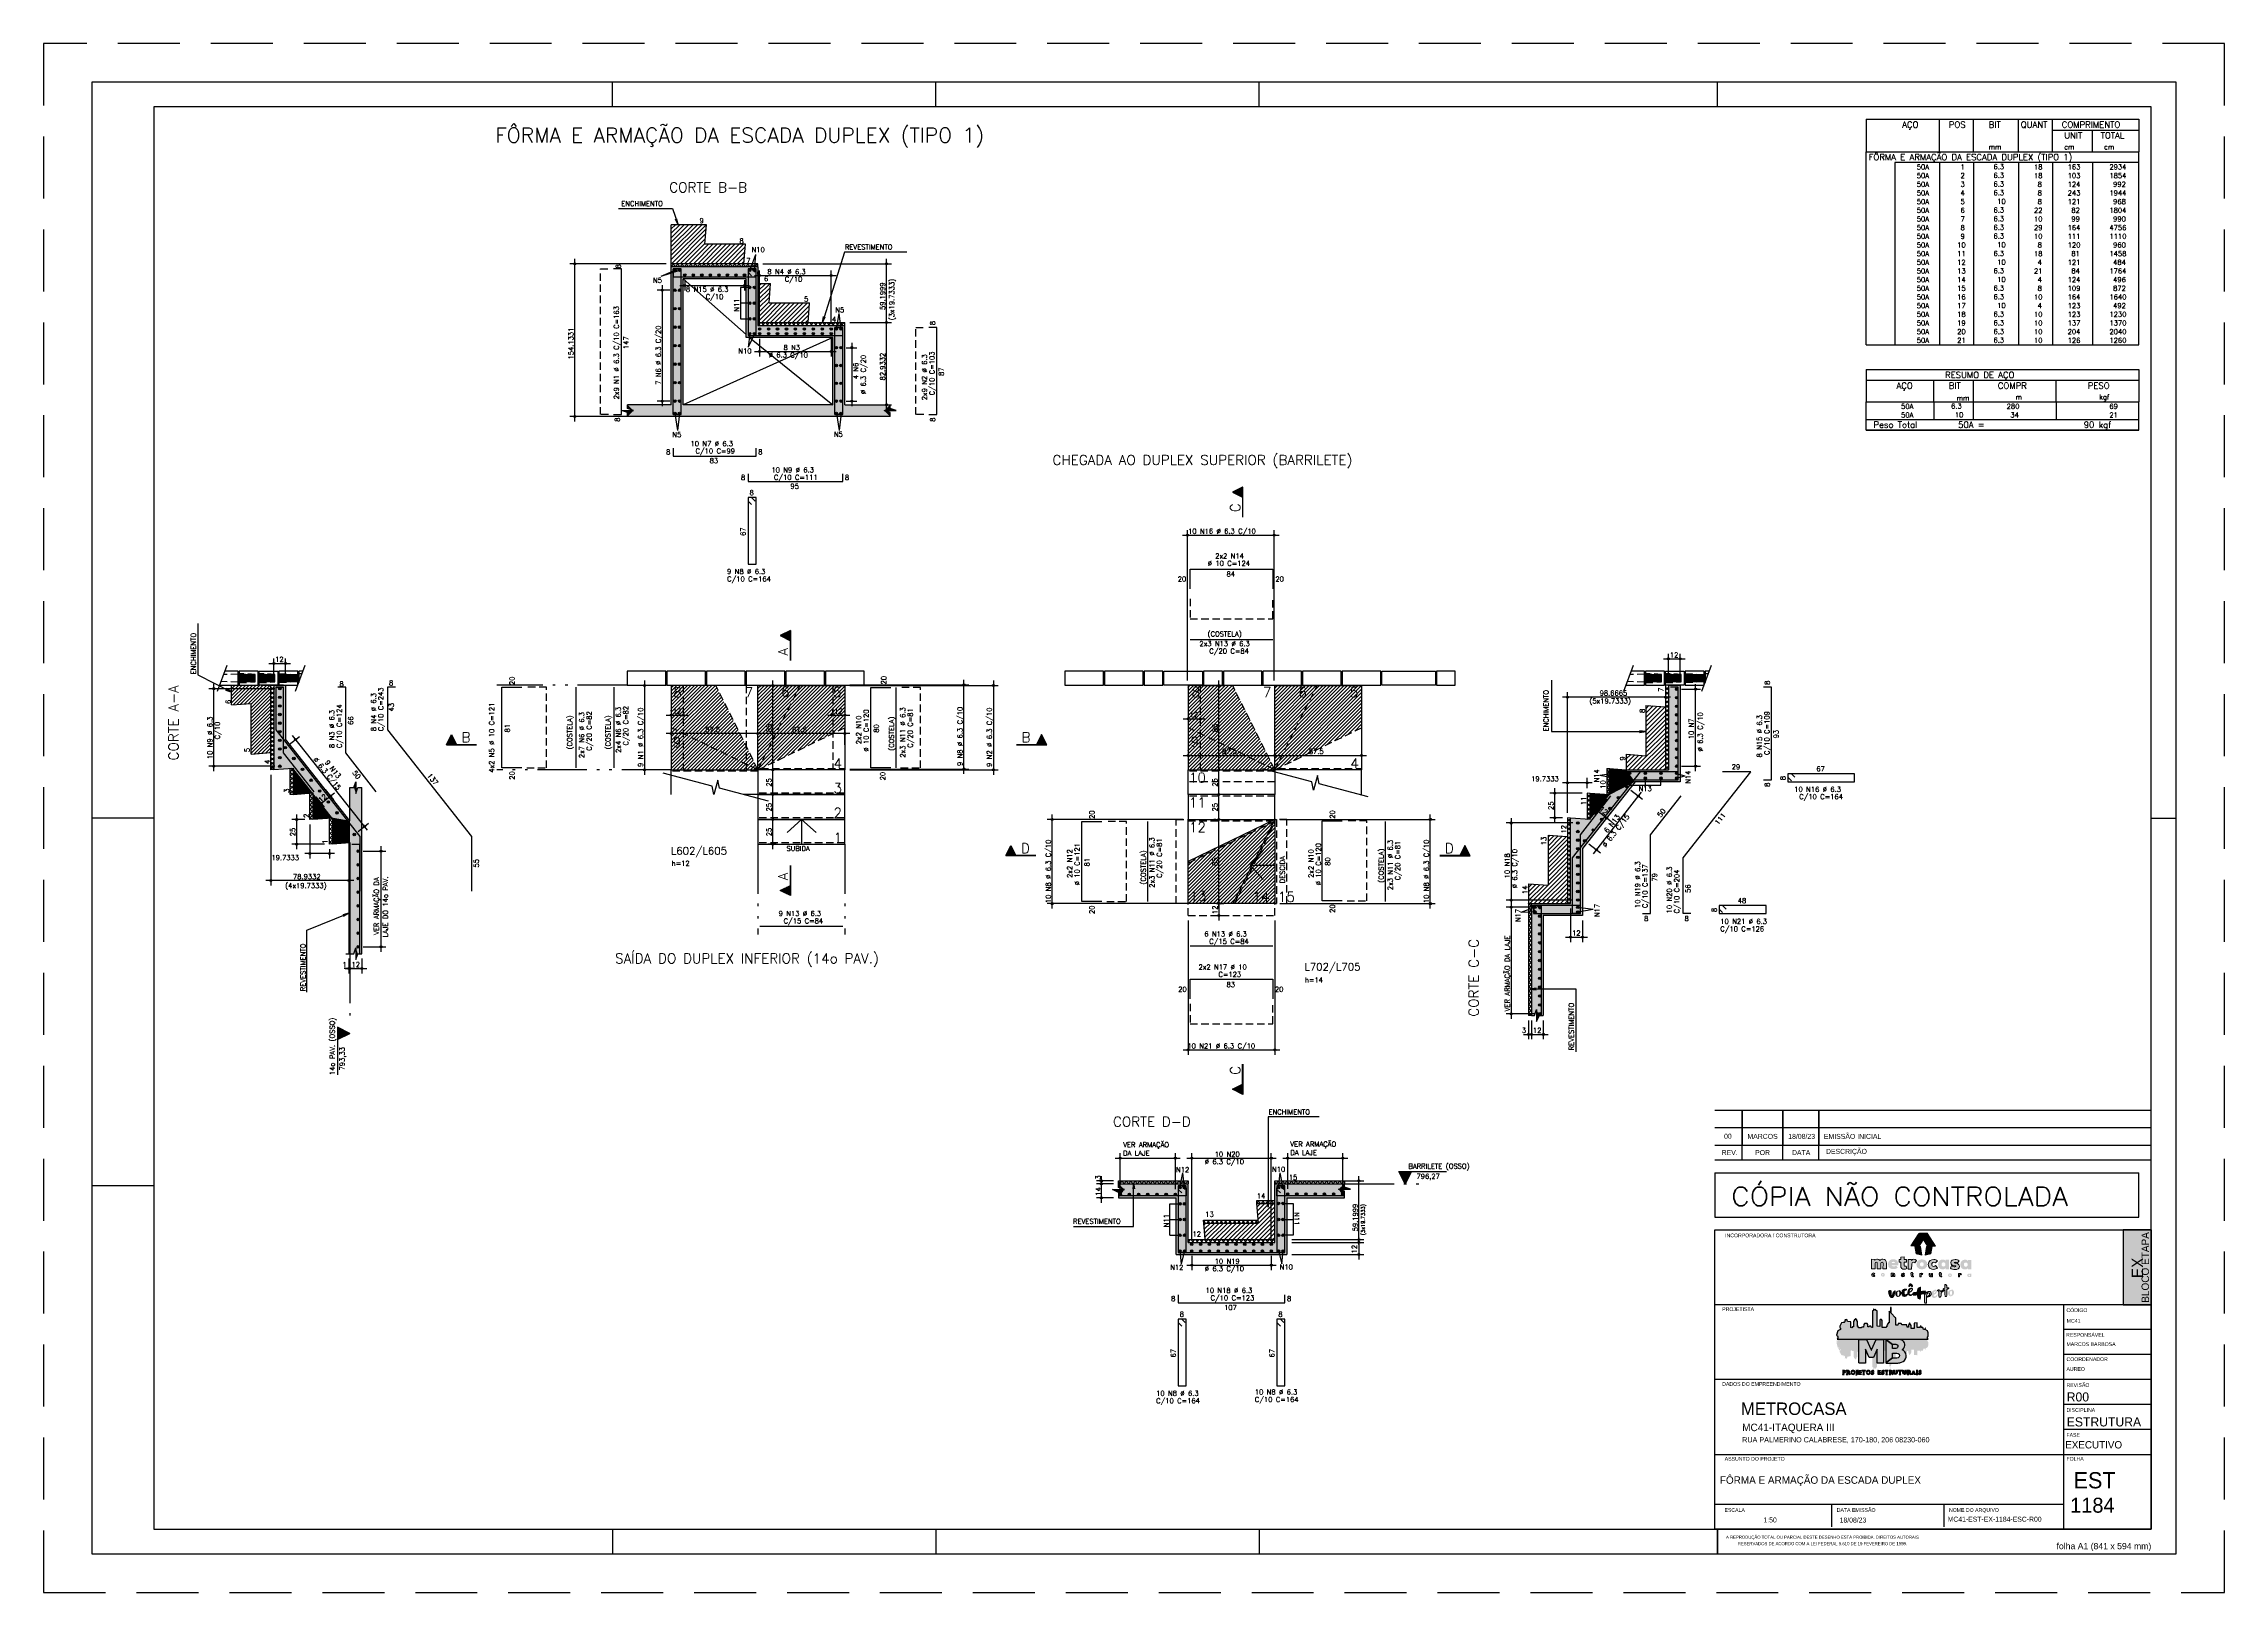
# Model space of a CAD drawing. Extents: x -1.9 to 86, y -1.5 to 61.
import ezdxf
from ezdxf.enums import TextEntityAlignment as Align

# ---------------------------------------------------------------- set-up
doc = ezdxf.new("R2010")
doc.units = 0
doc.header["$MEASUREMENT"] = 0
for name, pattern in [('CENTER', [2, 1.25, -0.25, 0.25, -0.25]), ('ESTILO_TQS_0001', [0.45, 0.3, -0.15]), ('ESTILO_TQS_0004', [3.3, 2, -0.4, 0.05, -0.4, 0.05, -0.4]), ('HIDDEN', [0.375, 0.25, -0.125])]:
    doc.linetypes.add(name, pattern=pattern)
doc.layers.get('0').update_dxf_attribs({"linetype": 'CONTINUOUS'})
doc.layers.get('Defpoints').update_dxf_attribs({"linetype": 'CONTINUOUS'})
for name, color, linetype in [('_ARQUIVO', 7, 'CONTINUOUS'), ('ARQ-MAR', 2, 'CONTINUOUS'), ('ARQ_CAR', 7, 'CONTINUOUS'), ('ARQ_CAR-TXT', 7, 'CONTINUOUS'), ('ARQ_FOLHA', 7, 'CONTINUOUS'), ('ARQ_TXT-2', 2, 'CONTINUOUS'), ('ARQ_TXT-4', 4, 'CONTINUOUS'), ('ARQ_VISTA 0', 251, 'CONTINUOUS'), ('H7', 1, 'CONTINUOUS'), ('Layer 1', 7, 'CONTINUOUS'), ('PENA_01', 1, 'CONTINUOUS'), ('PENA_02', 2, 'CONTINUOUS'), ('PENA_03', 3, 'CONTINUOUS'), ('PENA_04', 4, 'CONTINUOUS'), ('PENA_05', 5, 'CONTINUOUS'), ('PENA_06', 6, 'CONTINUOUS'), ('PENA_09', 254, 'CONTINUOUS'), ('PENA_10', 253, 'CONTINUOUS'), ('PENA_11', 252, 'CONTINUOUS'), ('PSG-NV1-HTC-251', 251, 'CONTINUOUS'), ('PSG-NV2-FLH-SELO', 1, 'CONTINUOUS'), ('ver', 20, 'CONTINUOUS')]:
    doc.layers.add(name, color=color, linetype=linetype)
doc.styles.add('01-MILLEU', font='GOTHIC.TTF')
doc.styles.add('CARIMBO', font='romans.shx', dxfattribs={"height": 30})
doc.styles.add('R300', font='SIMPLEX.SHX', dxfattribs={"width": 1.1, "height": 5.5})
doc.styles.get("Standard").update_dxf_attribs({"font": 'ROMANS.SHX'})
doc.styles.add('TQS_ARIAL', font='arial.ttf')

# ---------------------------------------------------------------- blocks, each defined once
blk = doc.blocks.new('FOLHA A1 - 841 X 594')
at = {"layer": 'ARQ_FOLHA', "color": 1}
for p, q in [((-631, 584), (-631, 594)), ((-500.5, 584), (-500.5, 594)), ((-370, 584), (-370, 594)), ((-185, 584), (-185, 594)), ((-816, 297), (-841, 297)), ((-10, 297), (0, 297)), ((-816, 148.5), (-841, 148.5)), ((-631, 10), (-631, 0)), ((-500.5, 10), (-500.5, 0)), ((-370, 10), (-370, 0)), ((-185, 10), (-185, 0.5)), ((-185, 0.5), (-185, 10)), ((-185, 9.5), (-185, 0)), ((-185, 9.5), (-185, 0)), ((-185, 0), (-185, 9.5))]:
    blk.add_line(p, q, dxfattribs=at)
for points in [[(-841, 0), (0, 0), (0, 594), (-841, 594)], [(-816, 10), (-10, 10), (-10, 584), (-816, 584)]]:
    blk.add_lwpolyline(points, close=True, dxfattribs=at)
at = {"layer": 'Defpoints', "color": 8, "linetype": 'HIDDEN', "ltscale": 100}
blk.add_lwpolyline([(-860.5, 609.5), (-860.5, -15.5), (19.5, -15.5), (19.5, 609.5)], close=True, dxfattribs=at)
at = {"layer": 'ARQ_FOLHA', "insert": (-10, 4.42), "char_height": 2.5, "width": 84.157, "attachment_point": 3, "style": 'TQS_ARIAL'}
blk.add_mtext('\\pxt3;folha A1 (841 x 594 mm)', dxfattribs=at)
at = {"layer": 'PSG-NV1-HTC-251', "insert": (-185, 10), "char_height": 1.25, "width": 84.6052, "attachment_point": 1, "line_spacing_factor": 1.25, "style": 'CARIMBO'}
blk.add_mtext('\\pxqc;{\\fArial Narrow|b0|i0|c0|p34;\\PA REPRODUÇÃO TOTAL OU PARCIAL DESTE DESENHO ESTÁ PROIBIDA. DIREITOS AUTORAIS \\PRESERVADOS DE ACORDO COM A LEI FEDERAL 9.610 DE 19 FEVEREIRO DE 1998.}', dxfattribs=at)
blk = doc.blocks.new('*U24')
blk.add_blockref('FOLHA A1 - 841 X 594', (0, 0))
blk = doc.blocks.new('*U27')
at = {"layer": 'ARQ_CAR-TXT', "true_color": 0x58ba48}
h = blk.add_hatch(color=85, dxfattribs=at)
h.dxf.hatch_style = 1
h.paths.add_polyline_path([(-11.28, 0), (0, 0), (0, 30), (-11.28, 30)])
at = {"layer": 'ARQ_CAR', "color": 5}
blk.add_lwpolyline([(-11.28, 0), (0, 0), (0, 30), (-11.28, 30)], close=True, dxfattribs=at)
at = {"layer": 'ARQ_CAR-TXT', "color": 4, "style": '01-MILLEU'}
blk.add_text('EX', height=4.614, rotation=90, dxfattribs=at).set_placement((-3.26, 10.64))
at = {"layer": 'ARQ_TXT-2', "style": '01-MILLEU'}
blk.add_text('EXECUTIVO', height=2.95, dxfattribs=at).set_placement((-34.5, -57.63))
blk = doc.blocks.new('METROCASA')
at = {"layer": 'Layer 1', "true_color": 0xed1c24}
h = blk.add_hatch(color=240, dxfattribs=at)
h.dxf.hatch_style = 2
h.paths.add_polyline_path([(-1.29, 0.86), (-1.02, -0.59), (0.13, -0.85), (-0.13, 0.85)])
h.paths.add_polyline_path([(2.84, 0.94), (1.22, 3.51), (-0.37, 3.52), (1.27, 0.94)])
h.paths.add_polyline_path([(-2.08, 0.96), (-0.44, 0.95), (0.36, 2.19), (-0.45, 3.48)])
h.paths.add_polyline_path([(0.77, -0.85), (1.92, -0.6), (2.21, 0.84), (1.05, 0.84)])
at = {"layer": 'Layer 1', "true_color": 0x404041}
h = blk.add_hatch(color=250, dxfattribs=at)
h.dxf.hatch_style = 2
edge = h.paths.add_edge_path()
edge.add_spline(control_points=[(-3.66, -4.74), (-3.71, -4.74), (-3.72, -4.72), (-3.72, -4.71), (-3.72, -4.68), (-3.69, -4.68), (-3.66, -4.68), (-3.6, -4.68), (-3.52, -4.7), (-3.48, -4.72), (-3.48, -4.72), (-3.38, -4.57), (-3.38, -4.57), (-3.44, -4.52), (-3.54, -4.48), (-3.65, -4.48), (-3.81, -4.48), (-3.97, -4.54), (-3.97, -4.71), (-3.97, -4.87), (-3.81, -4.92), (-3.68, -4.93), (-3.63, -4.93), (-3.61, -4.94), (-3.61, -4.97), (-3.61, -4.99), (-3.63, -5), (-3.68, -5), (-3.73, -5), (-3.81, -4.99), (-3.92, -4.92), (-3.92, -4.92), (-4, -5.11), (-4, -5.11), (-3.92, -5.16), (-3.79, -5.2), (-3.67, -5.2), (-3.51, -5.2), (-3.36, -5.14), (-3.35, -4.97), (-3.35, -4.79), (-3.52, -4.75), (-3.66, -4.74)], knot_values=[0, 0, 0, 0, 1, 1, 1, 2, 2, 2, 3, 3, 3, 4, 4, 4, 5, 5, 5, 6, 6, 6, 7, 7, 7, 8, 8, 8, 9, 9, 9, 10, 10, 10, 11, 11, 11, 12, 12, 12, 13, 13, 13, 14, 14, 14, 14], degree=3, periodic=0)
edge = h.paths.add_edge_path()
edge.add_spline(control_points=[(-5.55, -4.47), (-5.62, -4.47), (-5.7, -4.5), (-5.76, -4.56), (-5.76, -4.56), (-5.77, -4.49), (-5.77, -4.49), (-5.77, -4.49), (-6, -4.49), (-6, -4.49), (-6, -4.49), (-6, -5.17), (-6, -5.17), (-6, -5.17), (-5.75, -5.17), (-5.75, -5.17), (-5.75, -5.17), (-5.75, -4.81), (-5.75, -4.81), (-5.75, -4.72), (-5.69, -4.68), (-5.63, -4.68), (-5.58, -4.68), (-5.54, -4.71), (-5.54, -4.79), (-5.54, -4.79), (-5.54, -5.17), (-5.54, -5.17), (-5.54, -5.17), (-5.29, -5.17), (-5.29, -5.17), (-5.29, -5.17), (-5.28, -4.79), (-5.28, -4.79), (-5.28, -4.55), (-5.4, -4.48), (-5.55, -4.47)], knot_values=[0, 0, 0, 0, 1, 1, 1, 2, 2, 2, 3, 3, 3, 4, 4, 4, 5, 5, 5, 6, 6, 6, 7, 7, 7, 8, 8, 8, 9, 9, 9, 10, 10, 10, 11, 11, 11, 12, 12, 12, 12], degree=3, periodic=0)
edge = h.paths.add_edge_path()
edge.add_spline(control_points=[(-7.69, -4.46), (-7.89, -4.46), (-8.08, -4.57), (-8.08, -4.82), (-8.08, -5.06), (-7.89, -5.17), (-7.69, -5.17), (-7.5, -5.18), (-7.3, -5.07), (-7.3, -4.82), (-7.3, -4.57), (-7.49, -4.47), (-7.69, -4.46)], knot_values=[0, 0, 0, 0, 1, 1, 1, 2, 2, 2, 3, 3, 3, 4, 4, 4, 4], degree=3, periodic=0)
edge = h.paths.add_edge_path()
edge.add_spline(control_points=[(-7.69, -4.97), (-7.78, -4.97), (-7.83, -4.9), (-7.83, -4.82), (-7.83, -4.74), (-7.78, -4.67), (-7.69, -4.67), (-7.6, -4.67), (-7.55, -4.74), (-7.55, -4.82), (-7.55, -4.9), (-7.61, -4.97), (-7.69, -4.97)], knot_values=[0, 0, 0, 0, 1, 1, 1, 2, 2, 2, 3, 3, 3, 4, 4, 4, 4], degree=3, periodic=0)
edge = h.paths.add_edge_path()
edge.add_spline(control_points=[(-9.57, -4.95), (-9.67, -4.95), (-9.72, -4.88), (-9.72, -4.81), (-9.72, -4.73), (-9.67, -4.66), (-9.57, -4.66), (-9.53, -4.66), (-9.49, -4.67), (-9.46, -4.71), (-9.46, -4.71), (-9.32, -4.56), (-9.32, -4.56), (-9.39, -4.49), (-9.49, -4.45), (-9.59, -4.45), (-9.78, -4.45), (-9.97, -4.56), (-9.97, -4.81), (-9.97, -5.06), (-9.78, -5.16), (-9.59, -5.16), (-9.48, -5.16), (-9.39, -5.12), (-9.3, -5.05), (-9.3, -5.05), (-9.45, -4.9), (-9.45, -4.9), (-9.48, -4.93), (-9.53, -4.95), (-9.57, -4.95)], knot_values=[0, 0, 0, 0, 1, 1, 1, 2, 2, 2, 3, 3, 3, 4, 4, 4, 5, 5, 5, 6, 6, 6, 7, 7, 7, 8, 8, 8, 9, 9, 9, 10, 10, 10, 10], degree=3, periodic=0)
edge = h.paths.add_edge_path()
edge.add_spline(control_points=[(-1.68, -5), (-1.72, -5), (-1.74, -4.98), (-1.74, -4.93), (-1.74, -4.93), (-1.74, -4.71), (-1.74, -4.71), (-1.74, -4.71), (-1.59, -4.71), (-1.59, -4.71), (-1.59, -4.71), (-1.59, -4.52), (-1.59, -4.52), (-1.59, -4.52), (-1.74, -4.52), (-1.74, -4.52), (-1.74, -4.52), (-1.74, -4.32), (-1.74, -4.32), (-1.74, -4.32), (-1.99, -4.34), (-1.99, -4.34), (-1.99, -4.34), (-1.99, -4.51), (-1.99, -4.51), (-1.99, -4.51), (-2.1, -4.51), (-2.1, -4.51), (-2.1, -4.51), (-2.1, -4.71), (-2.1, -4.71), (-2.1, -4.71), (-1.99, -4.71), (-1.99, -4.71), (-1.99, -4.71), (-1.99, -4.93), (-1.99, -4.93), (-2, -5.14), (-1.88, -5.21), (-1.74, -5.21), (-1.67, -5.21), (-1.61, -5.19), (-1.55, -5.16), (-1.55, -5.16), (-1.6, -4.97), (-1.6, -4.97), (-1.62, -4.99), (-1.65, -5), (-1.68, -5)], knot_values=[0, 0, 0, 0, 1, 1, 1, 2, 2, 2, 3, 3, 3, 4, 4, 4, 5, 5, 5, 6, 6, 6, 7, 7, 7, 8, 8, 8, 9, 9, 9, 10, 10, 10, 11, 11, 11, 12, 12, 12, 13, 13, 13, 14, 14, 14, 15, 15, 15, 16, 16, 16, 16], degree=3, periodic=0)
edge = h.paths.add_edge_path()
edge.add_spline(control_points=[(9.78, -4.57), (9.78, -4.57), (9.77, -4.65), (9.77, -4.65), (9.73, -4.59), (9.66, -4.56), (9.57, -4.56), (9.37, -4.56), (9.24, -4.71), (9.24, -4.91), (9.24, -5.11), (9.35, -5.25), (9.55, -5.26), (9.62, -5.27), (9.71, -5.24), (9.77, -5.18), (9.77, -5.18), (9.78, -5.25), (9.78, -5.25), (9.78, -5.25), (10.01, -5.25), (10.01, -5.25), (10.01, -5.25), (10.02, -4.57), (10.02, -4.57), (10.02, -4.57), (9.78, -4.57), (9.78, -4.57)], knot_values=[0, 0, 0, 0, 1, 1, 1, 2, 2, 2, 3, 3, 3, 4, 4, 4, 5, 5, 5, 6, 6, 6, 7, 7, 7, 8, 8, 8, 9, 9, 9, 9], degree=3, periodic=0)
edge = h.paths.add_edge_path()
edge.add_spline(control_points=[(9.62, -5.06), (9.55, -5.06), (9.49, -5), (9.49, -4.91), (9.49, -4.82), (9.55, -4.76), (9.62, -4.76), (9.71, -4.76), (9.76, -4.82), (9.76, -4.91), (9.76, -4.99), (9.71, -5.06), (9.62, -5.06)], knot_values=[0, 0, 0, 0, 1, 1, 1, 2, 2, 2, 3, 3, 3, 4, 4, 4, 4], degree=3, periodic=0)
edge = h.paths.add_edge_path()
edge.add_spline(control_points=[(7.69, -4.64), (7.69, -4.64), (7.68, -4.56), (7.68, -4.56), (7.68, -4.56), (7.45, -4.56), (7.45, -4.56), (7.45, -4.56), (7.45, -5.24), (7.45, -5.24), (7.45, -5.24), (7.7, -5.24), (7.7, -5.24), (7.7, -5.24), (7.7, -4.89), (7.7, -4.89), (7.7, -4.8), (7.76, -4.76), (7.82, -4.76), (7.86, -4.76), (7.89, -4.77), (7.93, -4.8), (7.93, -4.8), (8.04, -4.62), (8.04, -4.62), (7.99, -4.57), (7.93, -4.55), (7.86, -4.55), (7.79, -4.55), (7.73, -4.57), (7.69, -4.64)], knot_values=[0, 0, 0, 0, 1, 1, 1, 2, 2, 2, 3, 3, 3, 4, 4, 4, 5, 5, 5, 6, 6, 6, 7, 7, 7, 8, 8, 8, 9, 9, 9, 10, 10, 10, 10], degree=3, periodic=0)
edge = h.paths.add_edge_path()
edge.add_spline(control_points=[(5.76, -4.54), (5.56, -4.54), (5.37, -4.64), (5.37, -4.89), (5.37, -5.14), (5.56, -5.24), (5.75, -5.25), (5.95, -5.25), (6.14, -5.14), (6.14, -4.89), (6.15, -4.65), (5.96, -4.54), (5.76, -4.54)], knot_values=[0, 0, 0, 0, 1, 1, 1, 2, 2, 2, 3, 3, 3, 4, 4, 4, 4], degree=3, periodic=0)
edge = h.paths.add_edge_path()
edge.add_spline(control_points=[(5.76, -5.04), (5.67, -5.04), (5.62, -4.97), (5.62, -4.89), (5.62, -4.81), (5.67, -4.74), (5.76, -4.74), (5.85, -4.74), (5.9, -4.81), (5.9, -4.89), (5.9, -4.97), (5.84, -5.04), (5.76, -5.04)], knot_values=[0, 0, 0, 0, 1, 1, 1, 2, 2, 2, 3, 3, 3, 4, 4, 4, 4], degree=3, periodic=0)
edge = h.paths.add_edge_path()
edge.add_spline(control_points=[(4, -5.03), (3.96, -5.03), (3.94, -5.01), (3.93, -4.96), (3.93, -4.96), (3.94, -4.74), (3.94, -4.74), (3.94, -4.74), (4.09, -4.74), (4.09, -4.74), (4.09, -4.74), (4.09, -4.55), (4.09, -4.55), (4.09, -4.55), (3.94, -4.55), (3.94, -4.55), (3.94, -4.55), (3.94, -4.35), (3.94, -4.35), (3.94, -4.35), (3.69, -4.38), (3.69, -4.38), (3.69, -4.38), (3.69, -4.54), (3.69, -4.54), (3.69, -4.54), (3.58, -4.54), (3.58, -4.54), (3.58, -4.54), (3.58, -4.74), (3.58, -4.74), (3.58, -4.74), (3.69, -4.74), (3.69, -4.74), (3.69, -4.74), (3.68, -4.96), (3.68, -4.96), (3.68, -5.17), (3.8, -5.24), (3.93, -5.24), (4, -5.24), (4.07, -5.22), (4.13, -5.19), (4.13, -5.19), (4.08, -5), (4.08, -5), (4.05, -5.02), (4.03, -5.03), (4, -5.03)], knot_values=[0, 0, 0, 0, 1, 1, 1, 2, 2, 2, 3, 3, 3, 4, 4, 4, 5, 5, 5, 6, 6, 6, 7, 7, 7, 8, 8, 8, 9, 9, 9, 10, 10, 10, 11, 11, 11, 12, 12, 12, 13, 13, 13, 14, 14, 14, 15, 15, 15, 16, 16, 16, 16], degree=3, periodic=0)
edge = h.paths.add_edge_path()
edge.add_spline(control_points=[(2.03, -4.89), (2.03, -4.98), (1.97, -5.02), (1.91, -5.02), (1.87, -5.02), (1.82, -4.99), (1.82, -4.9), (1.82, -4.9), (1.82, -4.53), (1.82, -4.53), (1.82, -4.53), (1.57, -4.53), (1.57, -4.53), (1.57, -4.53), (1.57, -4.9), (1.57, -4.9), (1.57, -5.15), (1.69, -5.22), (1.83, -5.22), (1.9, -5.23), (1.99, -5.2), (2.05, -5.14), (2.05, -5.14), (2.06, -5.21), (2.06, -5.21), (2.06, -5.21), (2.28, -5.21), (2.28, -5.21), (2.28, -5.21), (2.28, -4.53), (2.28, -4.53), (2.28, -4.53), (2.03, -4.53), (2.03, -4.53), (2.03, -4.53), (2.03, -4.89), (2.03, -4.89)], knot_values=[0, 0, 0, 0, 1, 1, 1, 2, 2, 2, 3, 3, 3, 4, 4, 4, 5, 5, 5, 6, 6, 6, 7, 7, 7, 8, 8, 8, 9, 9, 9, 10, 10, 10, 11, 11, 11, 12, 12, 12, 12], degree=3, periodic=0)
edge = h.paths.add_edge_path()
edge.add_spline(control_points=[(-0.02, -4.59), (-0.02, -4.59), (-0.04, -4.52), (-0.04, -4.52), (-0.04, -4.52), (-0.26, -4.52), (-0.26, -4.52), (-0.26, -4.52), (-0.27, -5.2), (-0.27, -5.2), (-0.27, -5.2), (-0.02, -5.2), (-0.02, -5.2), (-0.02, -5.2), (-0.01, -4.85), (-0.01, -4.85), (-0.01, -4.76), (0.04, -4.72), (0.1, -4.72), (0.15, -4.72), (0.18, -4.73), (0.22, -4.76), (0.22, -4.76), (0.32, -4.58), (0.32, -4.58), (0.28, -4.53), (0.21, -4.51), (0.14, -4.5), (0.08, -4.5), (0.01, -4.53), (-0.02, -4.59)], knot_values=[0, 0, 0, 0, 1, 1, 1, 2, 2, 2, 3, 3, 3, 4, 4, 4, 5, 5, 5, 6, 6, 6, 7, 7, 7, 8, 8, 8, 9, 9, 9, 10, 10, 10, 10], degree=3, periodic=0)
at = {"layer": 'Layer 1', "true_color": 0xed1c24}
h = blk.add_hatch(color=240, dxfattribs=at)
h.dxf.hatch_style = 2
edge = h.paths.add_edge_path()
edge.add_spline(control_points=[(-1.94, -1.96), (-1.94, -1.96), (-1.98, -1.76), (-1.98, -1.76), (-1.98, -1.76), (-2.62, -1.75), (-2.62, -1.75), (-2.62, -1.75), (-2.63, -3.66), (-2.63, -3.66), (-2.63, -3.66), (-1.92, -3.66), (-1.92, -3.66), (-1.92, -3.66), (-1.91, -2.67), (-1.91, -2.67), (-1.91, -2.42), (-1.76, -2.31), (-1.58, -2.31), (-1.46, -2.31), (-1.38, -2.34), (-1.26, -2.43), (-1.26, -2.43), (-0.98, -1.92), (-0.98, -1.92), (-1.1, -1.79), (-1.28, -1.71), (-1.48, -1.71), (-1.66, -1.71), (-1.84, -1.79), (-1.94, -1.96)], knot_values=[0, 0, 0, 0, 1, 1, 1, 2, 2, 2, 3, 3, 3, 4, 4, 4, 5, 5, 5, 6, 6, 6, 7, 7, 7, 8, 8, 8, 9, 9, 9, 10, 10, 10, 10], degree=3, periodic=0)
edge = h.paths.add_edge_path()
edge.add_spline(control_points=[(-5.6, -1.69), (-6.11, -1.69), (-6.66, -1.99), (-6.66, -2.69), (-6.67, -3.38), (-6.16, -3.68), (-5.56, -3.68), (-5.23, -3.68), (-4.92, -3.58), (-4.69, -3.37), (-4.69, -3.37), (-5.04, -2.98), (-5.04, -2.98), (-5.16, -3.07), (-5.32, -3.13), (-5.53, -3.13), (-5.68, -3.13), (-5.9, -3.06), (-5.95, -2.89), (-5.95, -2.89), (-4.62, -2.89), (-4.62, -2.89), (-4.45, -2.14), (-4.92, -1.69), (-5.6, -1.69)], knot_values=[0, 0, 0, 0, 1, 1, 1, 2, 2, 2, 3, 3, 3, 4, 4, 4, 5, 5, 5, 6, 6, 6, 7, 7, 7, 8, 8, 8, 8], degree=3, periodic=0)
edge = h.paths.add_edge_path()
edge.add_spline(control_points=[(-5.94, -2.43), (-5.89, -2.12), (-5.27, -2.13), (-5.25, -2.43), (-5.25, -2.43), (-5.94, -2.43), (-5.94, -2.43)], knot_values=[0, 0, 0, 0, 1, 1, 1, 2, 2, 2, 2], degree=3, periodic=0)
edge = h.paths.add_edge_path()
edge.add_spline(control_points=[(4.86, -2), (4.76, -1.84), (4.58, -1.75), (4.31, -1.75), (3.75, -1.74), (3.38, -2.17), (3.38, -2.74), (3.37, -3.29), (3.68, -3.69), (4.24, -3.73), (4.45, -3.74), (4.71, -3.67), (4.87, -3.49), (4.87, -3.49), (4.9, -3.7), (4.9, -3.7), (4.9, -3.7), (5.56, -3.7), (5.56, -3.7), (5.56, -3.7), (5.57, -1.8), (5.57, -1.8), (5.57, -1.8), (4.9, -1.79), (4.9, -1.79), (4.9, -1.79), (4.86, -2), (4.86, -2)], knot_values=[0, 0, 0, 0, 1, 1, 1, 2, 2, 2, 3, 3, 3, 4, 4, 4, 5, 5, 5, 6, 6, 6, 7, 7, 7, 8, 8, 8, 9, 9, 9, 9], degree=3, periodic=0)
edge = h.paths.add_edge_path()
edge.add_spline(control_points=[(4.46, -3.16), (4.25, -3.16), (4.08, -3.01), (4.08, -2.74), (4.08, -2.47), (4.25, -2.32), (4.47, -2.32), (4.72, -2.32), (4.86, -2.49), (4.86, -2.74), (4.86, -2.97), (4.7, -3.16), (4.46, -3.16)], knot_values=[0, 0, 0, 0, 1, 1, 1, 2, 2, 2, 3, 3, 3, 4, 4, 4, 4], degree=3, periodic=0)
edge = h.paths.add_edge_path()
edge.add_spline(control_points=[(-7.68, -1.68), (-7.94, -1.68), (-8.15, -1.76), (-8.31, -1.95), (-8.4, -1.77), (-8.59, -1.69), (-8.78, -1.68), (-8.98, -1.68), (-9.19, -1.76), (-9.31, -1.92), (-9.31, -1.92), (-9.36, -1.72), (-9.36, -1.72), (-9.36, -1.72), (-9.95, -1.71), (-9.95, -1.71), (-9.95, -1.71), (-9.96, -3.62), (-9.96, -3.62), (-9.96, -3.62), (-9.26, -3.62), (-9.26, -3.62), (-9.26, -3.62), (-9.25, -2.58), (-9.25, -2.58), (-9.25, -2.37), (-9.12, -2.27), (-9, -2.27), (-8.87, -2.27), (-8.8, -2.35), (-8.8, -2.57), (-8.8, -2.57), (-8.81, -3.62), (-8.81, -3.62), (-8.81, -3.62), (-8.11, -3.63), (-8.11, -3.63), (-8.11, -3.63), (-8.1, -2.58), (-8.1, -2.58), (-8.1, -2.37), (-7.98, -2.29), (-7.86, -2.29), (-7.75, -2.29), (-7.66, -2.37), (-7.66, -2.57), (-7.66, -2.57), (-7.67, -3.63), (-7.67, -3.63), (-7.67, -3.63), (-6.96, -3.63), (-6.96, -3.63), (-6.96, -3.63), (-6.95, -2.57), (-6.95, -2.57), (-6.95, -1.94), (-7.26, -1.68), (-7.68, -1.68)], knot_values=[0, 0, 0, 0, 1, 1, 1, 2, 2, 2, 3, 3, 3, 4, 4, 4, 5, 5, 5, 6, 6, 6, 7, 7, 7, 8, 8, 8, 9, 9, 9, 10, 10, 10, 11, 11, 11, 12, 12, 12, 13, 13, 13, 14, 14, 14, 15, 15, 15, 16, 16, 16, 17, 17, 17, 18, 18, 18, 19, 19, 19, 19], degree=3, periodic=0)
edge = h.paths.add_edge_path()
edge.add_spline(control_points=[(-3.23, -3.11), (-3.34, -3.11), (-3.41, -3.06), (-3.42, -2.93), (-3.42, -2.93), (-3.41, -2.3), (-3.41, -2.3), (-3.41, -2.3), (-2.98, -2.3), (-2.98, -2.3), (-2.98, -2.3), (-2.98, -1.76), (-2.98, -1.76), (-2.98, -1.76), (-3.41, -1.76), (-3.41, -1.76), (-3.41, -1.76), (-3.4, -1.21), (-3.4, -1.21), (-3.4, -1.21), (-4.11, -1.28), (-4.11, -1.28), (-4.11, -1.28), (-4.11, -1.76), (-4.11, -1.76), (-4.11, -1.76), (-4.42, -1.75), (-4.42, -1.75), (-4.42, -1.75), (-4.42, -2.3), (-4.42, -2.3), (-4.42, -2.3), (-4.11, -2.3), (-4.11, -2.3), (-4.11, -2.3), (-4.12, -2.92), (-4.12, -2.92), (-4.13, -3.52), (-3.79, -3.69), (-3.42, -3.7), (-3.22, -3.7), (-3.03, -3.66), (-2.87, -3.57), (-2.87, -3.57), (-3.02, -3.05), (-3.02, -3.05), (-3.08, -3.09), (-3.16, -3.11), (-3.23, -3.11)], knot_values=[0, 0, 0, 0, 1, 1, 1, 2, 2, 2, 3, 3, 3, 4, 4, 4, 5, 5, 5, 6, 6, 6, 7, 7, 7, 8, 8, 8, 9, 9, 9, 10, 10, 10, 11, 11, 11, 12, 12, 12, 13, 13, 13, 14, 14, 14, 15, 15, 15, 16, 16, 16, 16], degree=3, periodic=0)
edge = h.paths.add_edge_path()
edge.add_spline(control_points=[(2.53, -3.13), (2.26, -3.13), (2.12, -2.94), (2.12, -2.74), (2.12, -2.5), (2.27, -2.3), (2.54, -2.3), (2.66, -2.3), (2.77, -2.35), (2.86, -2.44), (2.86, -2.44), (3.24, -2.04), (3.24, -2.04), (3.04, -1.84), (2.77, -1.74), (2.5, -1.74), (1.96, -1.73), (1.43, -2.04), (1.42, -2.73), (1.42, -3.44), (1.94, -3.72), (2.5, -3.72), (2.78, -3.72), (3.06, -3.6), (3.28, -3.4), (3.28, -3.4), (2.88, -2.98), (2.88, -2.98), (2.79, -3.08), (2.66, -3.13), (2.53, -3.13)], knot_values=[0, 0, 0, 0, 1, 1, 1, 2, 2, 2, 3, 3, 3, 4, 4, 4, 5, 5, 5, 6, 6, 6, 7, 7, 7, 8, 8, 8, 9, 9, 9, 10, 10, 10, 10], degree=3, periodic=0)
edge = h.paths.add_edge_path()
edge.add_spline(control_points=[(9.37, -1.82), (9.37, -1.82), (9.33, -2.02), (9.33, -2.02), (9.23, -1.87), (9.04, -1.77), (8.77, -1.77), (8.22, -1.77), (7.85, -2.2), (7.84, -2.76), (7.84, -3.31), (8.15, -3.71), (8.71, -3.75), (8.92, -3.76), (9.17, -3.7), (9.34, -3.51), (9.34, -3.51), (9.37, -3.72), (9.37, -3.72), (9.37, -3.72), (10.02, -3.72), (10.02, -3.72), (10.02, -3.72), (10.03, -1.82), (10.03, -1.82), (10.03, -1.82), (9.37, -1.82), (9.37, -1.82)], knot_values=[0, 0, 0, 0, 1, 1, 1, 2, 2, 2, 3, 3, 3, 4, 4, 4, 5, 5, 5, 6, 6, 6, 7, 7, 7, 8, 8, 8, 9, 9, 9, 9], degree=3, periodic=0)
edge = h.paths.add_edge_path()
edge.add_spline(control_points=[(8.93, -3.18), (8.71, -3.18), (8.55, -3.03), (8.55, -2.76), (8.55, -2.5), (8.72, -2.34), (8.93, -2.35), (9.18, -2.35), (9.32, -2.51), (9.32, -2.77), (9.32, -2.99), (9.17, -3.18), (8.93, -3.18)], knot_values=[0, 0, 0, 0, 1, 1, 1, 2, 2, 2, 3, 3, 3, 4, 4, 4, 4], degree=3, periodic=0)
edge = h.paths.add_edge_path()
edge.add_spline(control_points=[(6.78, -2.48), (6.66, -2.48), (6.63, -2.42), (6.63, -2.39), (6.63, -2.32), (6.7, -2.29), (6.8, -2.3), (6.96, -2.29), (7.18, -2.35), (7.28, -2.41), (7.28, -2.41), (7.58, -1.99), (7.58, -1.99), (7.4, -1.85), (7.12, -1.76), (6.81, -1.76), (6.36, -1.75), (5.93, -1.92), (5.93, -2.38), (5.92, -2.84), (6.37, -2.99), (6.74, -3), (6.88, -3.02), (6.94, -3.05), (6.94, -3.11), (6.94, -3.17), (6.87, -3.2), (6.75, -3.2), (6.59, -3.19), (6.36, -3.18), (6.07, -2.98), (6.07, -2.98), (5.84, -3.5), (5.84, -3.5), (6.05, -3.66), (6.43, -3.75), (6.76, -3.76), (7.22, -3.76), (7.65, -3.58), (7.65, -3.11), (7.65, -2.61), (7.17, -2.49), (6.78, -2.48)], knot_values=[0, 0, 0, 0, 1, 1, 1, 2, 2, 2, 3, 3, 3, 4, 4, 4, 5, 5, 5, 6, 6, 6, 7, 7, 7, 8, 8, 8, 9, 9, 9, 10, 10, 10, 11, 11, 11, 12, 12, 12, 13, 13, 13, 14, 14, 14, 14], degree=3, periodic=0)
edge = h.paths.add_edge_path()
edge.add_spline(control_points=[(0.13, -1.72), (-0.42, -1.72), (-0.95, -2.01), (-0.96, -2.72), (-0.96, -3.41), (-0.42, -3.71), (0.12, -3.72), (0.66, -3.72), (1.21, -3.42), (1.22, -2.73), (1.22, -2.03), (0.7, -1.73), (0.13, -1.72)], knot_values=[0, 0, 0, 0, 1, 1, 1, 2, 2, 2, 3, 3, 3, 4, 4, 4, 4], degree=3, periodic=0)
edge = h.paths.add_edge_path()
edge.add_spline(control_points=[(0.13, -3.13), (-0.12, -3.13), (-0.27, -2.94), (-0.26, -2.72), (-0.26, -2.5), (-0.12, -2.3), (0.13, -2.31), (0.38, -2.31), (0.52, -2.5), (0.52, -2.72), (0.52, -2.96), (0.37, -3.14), (0.13, -3.13)], knot_values=[0, 0, 0, 0, 1, 1, 1, 2, 2, 2, 3, 3, 3, 4, 4, 4, 4], degree=3, periodic=0)
at = {"layer": 'Layer 1', "true_color": 0x404041}
h = blk.add_hatch(color=250, dxfattribs=at)
h.dxf.hatch_style = 2
edge = h.paths.add_edge_path()
edge.add_spline(control_points=[(-2.43, -7.17), (-2.4, -7.16), (-2.38, -7.15), (-2.36, -7.14), (-2.33, -7.13), (-2.31, -7.11), (-2.3, -7.09), (-2.28, -7.07), (-2.26, -7.04), (-2.24, -7.01), (-2.22, -6.98), (-2.2, -6.95), (-2.17, -6.92), (-2.15, -6.93), (-2.11, -6.95), (-2.08, -6.98), (-2.05, -7.01), (-2.01, -7.04), (-1.98, -7.06), (-1.94, -7.09), (-1.9, -7.11), (-1.87, -7.13), (-1.84, -7.14), (-1.81, -7.14), (-1.78, -7.12), (-1.75, -7.1), (-1.75, -7.07), (-1.76, -7.02), (-1.78, -6.98), (-1.8, -6.94), (-1.84, -6.89), (-1.87, -6.84), (-1.91, -6.8), (-1.96, -6.76), (-2, -6.72), (-2.04, -6.69), (-2.07, -6.68), (-2.11, -6.66), (-2.15, -6.65), (-2.18, -6.64), (-2.21, -6.64), (-2.24, -6.64), (-2.26, -6.65), (-2.29, -6.66), (-2.31, -6.68), (-2.33, -6.71), (-2.35, -6.73), (-2.36, -6.77), (-2.38, -6.82), (-2.4, -6.84), (-2.41, -6.87), (-2.43, -6.91), (-2.44, -6.95), (-2.46, -6.99), (-2.47, -7.03), (-2.48, -7.07), (-2.48, -7.11), (-2.48, -7.14), (-2.47, -7.16), (-2.46, -7.18), (-2.43, -7.17)], knot_values=[0, 0, 0, 0, 1, 1, 1, 2, 2, 2, 3, 3, 3, 4, 4, 4, 5, 5, 5, 6, 6, 6, 7, 7, 7, 8, 8, 8, 9, 9, 9, 10, 10, 10, 11, 11, 11, 12, 12, 12, 13, 13, 13, 14, 14, 14, 15, 15, 15, 16, 16, 16, 17, 17, 17, 18, 18, 18, 19, 19, 19, 20, 20, 20, 20], degree=3, periodic=0)
edge = h.paths.add_edge_path()
edge.add_spline(control_points=[(-5.26, -8.04), (-5.28, -8.03), (-5.33, -8.05), (-5.4, -8.1), (-5.49, -8.17), (-5.55, -8.25), (-5.6, -8.35), (-5.65, -8.45), (-5.69, -8.55), (-5.71, -8.65), (-5.74, -8.76), (-5.76, -8.85), (-5.77, -8.93), (-5.78, -9.02), (-5.8, -9.07), (-5.81, -9.1), (-5.83, -9.13), (-5.85, -9.12), (-5.88, -9.08), (-5.91, -9.04), (-5.94, -8.98), (-5.97, -8.89), (-6, -8.8), (-6.02, -8.7), (-6.04, -8.57), (-6.05, -8.44), (-6.05, -8.3), (-6.03, -8.14), (-6.03, -8.11), (-6.04, -8.08), (-6.06, -8.06), (-6.09, -8.03), (-6.12, -8.01), (-6.16, -8), (-6.2, -7.98), (-6.25, -7.98), (-6.3, -7.98), (-6.35, -7.99), (-6.4, -8), (-6.45, -8.03), (-6.48, -8.05), (-6.5, -8.08), (-6.52, -8.13), (-6.53, -8.18), (-6.53, -8.24), (-6.53, -8.31), (-6.53, -8.38), (-6.52, -8.45), (-6.5, -8.52), (-6.49, -8.6), (-6.47, -8.67), (-6.45, -8.74), (-6.43, -8.81), (-6.41, -8.87), (-6.39, -8.93), (-6.36, -8.98), (-6.34, -9.03), (-6.32, -9.05), (-6.29, -9.1), (-6.26, -9.14), (-6.23, -9.18), (-6.19, -9.23), (-6.16, -9.27), (-6.11, -9.3), (-6.07, -9.34), (-6.02, -9.36), (-5.96, -9.37), (-5.9, -9.38), (-5.83, -9.38), (-5.75, -9.35), (-5.71, -9.34), (-5.67, -9.31), (-5.63, -9.25), (-5.58, -9.19), (-5.54, -9.12), (-5.51, -9.05), (-5.47, -8.98), (-5.44, -8.9), (-5.41, -8.82), (-5.38, -8.74), (-5.36, -8.67), (-5.34, -8.61), (-5.32, -8.53), (-5.29, -8.44), (-5.27, -8.36), (-5.25, -8.27), (-5.23, -8.2), (-5.23, -8.15), (-5.22, -8.09), (-5.23, -8.06), (-5.26, -8.04)], knot_values=[0, 0, 0, 0, 1, 1, 1, 2, 2, 2, 3, 3, 3, 4, 4, 4, 5, 5, 5, 6, 6, 6, 7, 7, 7, 8, 8, 8, 9, 9, 9, 10, 10, 10, 11, 11, 11, 12, 12, 12, 13, 13, 13, 14, 14, 14, 15, 15, 15, 16, 16, 16, 17, 17, 17, 18, 18, 18, 19, 19, 19, 20, 20, 20, 21, 21, 21, 22, 22, 22, 23, 23, 23, 24, 24, 24, 25, 25, 25, 26, 26, 26, 27, 27, 27, 28, 28, 28, 29, 29, 29, 30, 30, 30, 30], degree=3, periodic=0)
edge = h.paths.add_edge_path()
edge.add_spline(control_points=[(-1.57, -8.39), (-1.57, -8.35), (-1.58, -8.33), (-1.6, -8.33), (-1.62, -8.34), (-1.64, -8.36), (-1.66, -8.39), (-1.68, -8.43), (-1.71, -8.47), (-1.75, -8.52), (-1.78, -8.56), (-1.82, -8.61), (-1.87, -8.65), (-1.92, -8.7), (-1.99, -8.73), (-2.07, -8.75), (-2.11, -8.76), (-2.14, -8.76), (-2.17, -8.75), (-2.19, -8.74), (-2.22, -8.73), (-2.24, -8.72), (-2.26, -8.7), (-2.27, -8.68), (-2.28, -8.66), (-2.3, -8.64), (-2.31, -8.61), (-2.31, -8.59), (-2.33, -8.53), (-2.34, -8.45), (-2.33, -8.37), (-2.27, -8.37), (-2.2, -8.36), (-2.14, -8.33), (-2.08, -8.31), (-2.02, -8.28), (-1.96, -8.23), (-1.89, -8.19), (-1.83, -8.12), (-1.77, -8.03), (-1.71, -7.95), (-1.68, -7.87), (-1.66, -7.8), (-1.65, -7.72), (-1.65, -7.65), (-1.67, -7.59), (-1.69, -7.53), (-1.72, -7.48), (-1.77, -7.45), (-1.81, -7.41), (-1.87, -7.39), (-1.93, -7.39), (-2, -7.4), (-2.06, -7.41), (-2.13, -7.43), (-2.2, -7.44), (-2.26, -7.47), (-2.32, -7.5), (-2.38, -7.53), (-2.44, -7.57), (-2.49, -7.62), (-2.54, -7.67), (-2.58, -7.72), (-2.62, -7.78), (-2.66, -7.87), (-2.7, -7.94), (-2.72, -8.02), (-2.74, -8.1), (-2.75, -8.16), (-2.76, -8.22), (-2.77, -8.29), (-2.77, -8.36), (-2.76, -8.42), (-2.75, -8.52), (-2.72, -8.62), (-2.68, -8.71), (-2.65, -8.78), (-2.6, -8.86), (-2.54, -8.92), (-2.47, -8.99), (-2.39, -9.03), (-2.28, -9.05), (-2.17, -9.07), (-2.07, -9.07), (-1.98, -9.04), (-1.9, -9.01), (-1.83, -8.97), (-1.78, -8.91), (-1.72, -8.86), (-1.68, -8.8), (-1.64, -8.73), (-1.61, -8.66), (-1.59, -8.6), (-1.58, -8.54), (-1.57, -8.48), (-1.56, -8.43), (-1.57, -8.39)], knot_values=[0, 0, 0, 0, 1, 1, 1, 2, 2, 2, 3, 3, 3, 4, 4, 4, 5, 5, 5, 6, 6, 6, 7, 7, 7, 8, 8, 8, 9, 9, 9, 10, 10, 10, 11, 11, 11, 12, 12, 12, 13, 13, 13, 14, 14, 14, 15, 15, 15, 16, 16, 16, 17, 17, 17, 18, 18, 18, 19, 19, 19, 20, 20, 20, 21, 21, 21, 22, 22, 22, 23, 23, 23, 24, 24, 24, 25, 25, 25, 26, 26, 26, 27, 27, 27, 28, 28, 28, 29, 29, 29, 30, 30, 30, 31, 31, 31, 32, 32, 32, 32], degree=3, periodic=0)
edge = h.paths.add_edge_path()
edge.add_spline(control_points=[(-2.31, -8.07), (-2.31, -8.04), (-2.3, -8.01), (-2.29, -7.98), (-2.27, -7.95), (-2.25, -7.9), (-2.23, -7.85), (-2.2, -7.81), (-2.17, -7.77), (-2.14, -7.75), (-2.1, -7.72), (-2.07, -7.7), (-2.03, -7.69), (-1.99, -7.67), (-1.95, -7.66), (-1.91, -7.65), (-1.9, -7.67), (-1.91, -7.7), (-1.91, -7.72), (-1.92, -7.75), (-1.93, -7.78), (-1.94, -7.81), (-1.95, -7.85), (-1.97, -7.89), (-2.01, -7.94), (-2.04, -7.99), (-2.07, -8.02), (-2.11, -8.05), (-2.15, -8.07), (-2.18, -8.09), (-2.21, -8.1), (-2.25, -8.11), (-2.29, -8.12), (-2.32, -8.13), (-2.32, -8.11), (-2.32, -8.09), (-2.31, -8.07)], knot_values=[0, 0, 0, 0, 1, 1, 1, 2, 2, 2, 3, 3, 3, 4, 4, 4, 5, 5, 5, 6, 6, 6, 7, 7, 7, 8, 8, 8, 9, 9, 9, 10, 10, 10, 11, 11, 11, 12, 12, 12, 12], degree=3, periodic=0)
edge = h.paths.add_edge_path()
edge.add_spline(control_points=[(-4.11, -8.09), (-4.16, -8), (-4.24, -7.93), (-4.34, -7.88), (-4.36, -7.87), (-4.38, -7.87), (-4.39, -7.87), (-4.4, -7.88), (-4.41, -7.89), (-4.43, -7.9), (-4.45, -7.92), (-4.48, -7.93), (-4.52, -7.95), (-4.57, -7.97), (-4.64, -7.99), (-4.74, -8), (-4.84, -8.02), (-4.93, -8.06), (-5, -8.14), (-5.07, -8.21), (-5.12, -8.29), (-5.15, -8.39), (-5.18, -8.48), (-5.2, -8.59), (-5.19, -8.69), (-5.18, -8.8), (-5.16, -8.89), (-5.11, -8.98), (-5.06, -9.06), (-5, -9.13), (-4.91, -9.18), (-4.82, -9.23), (-4.72, -9.25), (-4.59, -9.24), (-4.49, -9.22), (-4.4, -9.19), (-4.32, -9.13), (-4.24, -9.07), (-4.18, -9), (-4.12, -8.92), (-4.07, -8.84), (-4.03, -8.75), (-4.01, -8.65), (-3.99, -8.55), (-3.99, -8.45), (-4, -8.36), (-4.02, -8.26), (-4.05, -8.17), (-4.11, -8.09)], knot_values=[0, 0, 0, 0, 1, 1, 1, 2, 2, 2, 3, 3, 3, 4, 4, 4, 5, 5, 5, 6, 6, 6, 7, 7, 7, 8, 8, 8, 9, 9, 9, 10, 10, 10, 11, 11, 11, 12, 12, 12, 13, 13, 13, 14, 14, 14, 15, 15, 15, 16, 16, 16, 16], degree=3, periodic=0)
edge = h.paths.add_edge_path()
edge.add_spline(control_points=[(-4.4, -8.7), (-4.42, -8.76), (-4.44, -8.82), (-4.46, -8.88), (-4.48, -8.94), (-4.51, -8.98), (-4.54, -9.02), (-4.57, -9.06), (-4.6, -9.08), (-4.63, -9.09), (-4.66, -9.1), (-4.68, -9.08), (-4.7, -9.05), (-4.73, -9.01), (-4.74, -8.96), (-4.76, -8.9), (-4.77, -8.84), (-4.77, -8.77), (-4.78, -8.7), (-4.78, -8.62), (-4.78, -8.55), (-4.78, -8.48), (-4.78, -8.41), (-4.77, -8.36), (-4.76, -8.3), (-4.75, -8.25), (-4.74, -8.22), (-4.73, -8.21), (-4.68, -8.16), (-4.64, -8.14), (-4.6, -8.14), (-4.55, -8.14), (-4.5, -8.17), (-4.44, -8.23), (-4.41, -8.25), (-4.4, -8.29), (-4.39, -8.34), (-4.37, -8.39), (-4.37, -8.44), (-4.37, -8.5), (-4.38, -8.57), (-4.39, -8.63), (-4.4, -8.7)], knot_values=[0, 0, 0, 0, 1, 1, 1, 2, 2, 2, 3, 3, 3, 4, 4, 4, 5, 5, 5, 6, 6, 6, 7, 7, 7, 8, 8, 8, 9, 9, 9, 10, 10, 10, 11, 11, 11, 12, 12, 12, 13, 13, 13, 14, 14, 14, 14], degree=3, periodic=0)
edge = h.paths.add_edge_path()
edge.add_spline(control_points=[(-2.78, -8.64), (-2.8, -8.64), (-2.82, -8.66), (-2.85, -8.69), (-2.88, -8.72), (-2.92, -8.74), (-2.96, -8.77), (-3, -8.79), (-3.05, -8.81), (-3.1, -8.82), (-3.15, -8.84), (-3.21, -8.83), (-3.28, -8.81), (-3.32, -8.8), (-3.36, -8.77), (-3.39, -8.72), (-3.41, -8.67), (-3.43, -8.6), (-3.44, -8.53), (-3.45, -8.46), (-3.45, -8.39), (-3.44, -8.31), (-3.43, -8.23), (-3.41, -8.15), (-3.39, -8.08), (-3.36, -8.01), (-3.32, -7.96), (-3.27, -7.93), (-3.23, -7.9), (-3.18, -7.88), (-3.13, -7.87), (-3.09, -7.86), (-3.05, -7.86), (-3.01, -7.86), (-2.98, -7.86), (-2.96, -7.86), (-2.95, -7.85), (-2.94, -7.83), (-2.95, -7.8), (-2.98, -7.76), (-3.02, -7.73), (-3.06, -7.7), (-3.12, -7.68), (-3.18, -7.67), (-3.25, -7.66), (-3.33, -7.67), (-3.41, -7.68), (-3.49, -7.72), (-3.58, -7.79), (-3.67, -7.86), (-3.74, -7.94), (-3.79, -8.03), (-3.84, -8.12), (-3.87, -8.21), (-3.89, -8.3), (-3.9, -8.39), (-3.9, -8.48), (-3.89, -8.57), (-3.88, -8.66), (-3.85, -8.74), (-3.82, -8.82), (-3.78, -8.89), (-3.73, -8.96), (-3.68, -9.01), (-3.62, -9.06), (-3.56, -9.1), (-3.49, -9.12), (-3.41, -9.14), (-3.34, -9.15), (-3.27, -9.14), (-3.21, -9.13), (-3.15, -9.11), (-3.09, -9.09), (-3.03, -9.06), (-2.98, -9.02), (-2.93, -8.98), (-2.89, -8.94), (-2.85, -8.9), (-2.82, -8.86), (-2.76, -8.78), (-2.73, -8.72), (-2.72, -8.68), (-2.72, -8.63), (-2.74, -8.62), (-2.78, -8.64)], knot_values=[0, 0, 0, 0, 1, 1, 1, 2, 2, 2, 3, 3, 3, 4, 4, 4, 5, 5, 5, 6, 6, 6, 7, 7, 7, 8, 8, 8, 9, 9, 9, 10, 10, 10, 11, 11, 11, 12, 12, 12, 13, 13, 13, 14, 14, 14, 15, 15, 15, 16, 16, 16, 17, 17, 17, 18, 18, 18, 19, 19, 19, 20, 20, 20, 21, 21, 21, 22, 22, 22, 23, 23, 23, 24, 24, 24, 25, 25, 25, 26, 26, 26, 27, 27, 27, 28, 28, 28, 28], degree=3, periodic=0)
at = {"layer": 'Layer 1', "true_color": 0x1b8e45}
h = blk.add_hatch(color=114, dxfattribs=at)
h.dxf.hatch_style = 2
edge = h.paths.add_edge_path()
edge.add_spline(control_points=[(0.79, -8.06), (0.59, -8.03), (-0.17, -8.19), (-0.17, -8.19), (-0.17, -8.19), (-0.11, -7.43), (-0.17, -7.33), (-0.22, -7.23), (-0.47, -7.45), (-0.61, -7.52), (-0.74, -7.59), (-0.74, -8.26), (-0.74, -8.26), (-0.74, -8.26), (-1.25, -8.38), (-1.45, -8.38), (-1.45, -8.43), (-1.45, -8.49), (-1.47, -8.56), (-1.48, -8.63), (-1.51, -8.7), (-1.54, -8.78), (-1.56, -8.82), (-1.58, -8.86), (-1.61, -8.89), (-1.61, -8.9), (-1.61, -8.9), (-1.6, -8.9), (-1.35, -8.97), (-0.75, -8.8), (-0.75, -8.8), (-0.75, -8.8), (-0.76, -9.13), (-0.67, -9.41), (-0.58, -9.69), (-0.21, -9.73), (-0.18, -9.61), (-0.15, -9.49), (-0.17, -8.73), (-0.17, -8.73), (-0.17, -8.73), (0.36, -8.62), (0.55, -8.6), (0.75, -8.58), (0.98, -8.09), (0.79, -8.06)], knot_values=[0, 0, 0, 0, 1, 1, 1, 2, 2, 2, 3, 3, 3, 4, 4, 4, 5, 5, 5, 6, 6, 6, 7, 7, 7, 8, 8, 8, 9, 9, 9, 10, 10, 10, 11, 11, 11, 12, 12, 12, 13, 13, 13, 14, 14, 14, 15, 15, 15, 15], degree=3, periodic=0)
at = {"layer": 'Layer 1', "true_color": 0x404041}
h = blk.add_hatch(color=250, dxfattribs=at)
h.dxf.hatch_style = 2
edge = h.paths.add_edge_path()
edge.add_spline(control_points=[(3.23, -8.73), (3.21, -8.72), (3.19, -8.73), (3.17, -8.77), (3.15, -8.81), (3.12, -8.85), (3.09, -8.9), (3.05, -8.95), (3.01, -9), (2.96, -9.05), (2.91, -9.1), (2.85, -9.13), (2.77, -9.15), (2.73, -9.16), (2.7, -9.16), (2.67, -9.16), (2.64, -9.15), (2.62, -9.14), (2.6, -9.13), (2.58, -9.11), (2.57, -9.09), (2.55, -9.07), (2.54, -9.05), (2.53, -9.03), (2.52, -9), (2.5, -8.94), (2.49, -8.87), (2.5, -8.79), (2.56, -8.79), (2.62, -8.77), (2.68, -8.74), (2.74, -8.72), (2.8, -8.68), (2.86, -8.64), (2.93, -8.59), (2.99, -8.52), (3.05, -8.43), (3.1, -8.35), (3.13, -8.27), (3.14, -8.2), (3.16, -8.12), (3.15, -8.05), (3.13, -7.99), (3.11, -7.94), (3.08, -7.89), (3.03, -7.85), (2.99, -7.82), (2.93, -7.8), (2.87, -7.81), (2.8, -7.81), (2.74, -7.82), (2.67, -7.84), (2.6, -7.86), (2.54, -7.89), (2.48, -7.92), (2.42, -7.96), (2.37, -8), (2.31, -8.05), (2.26, -8.09), (2.22, -8.15), (2.19, -8.21), (2.16, -8.27), (2.12, -8.34), (2.1, -8.42), (2.07, -8.5), (2.06, -8.58), (2.05, -8.66), (2.04, -8.75), (2.04, -8.83), (2.05, -8.92), (2.06, -9), (2.08, -9.08), (2.12, -9.15), (2.15, -9.23), (2.19, -9.29), (2.25, -9.34), (2.31, -9.39), (2.38, -9.43), (2.46, -9.44), (2.57, -9.47), (2.66, -9.47), (2.75, -9.44), (2.83, -9.42), (2.91, -9.38), (2.97, -9.33), (3.04, -9.28), (3.09, -9.22), (3.14, -9.16), (3.18, -9.09), (3.21, -9.02), (3.23, -8.96), (3.26, -8.9), (3.27, -8.85), (3.27, -8.81), (3.26, -8.76), (3.25, -8.74), (3.23, -8.73)], knot_values=[0, 0, 0, 0, 1, 1, 1, 2, 2, 2, 3, 3, 3, 4, 4, 4, 5, 5, 5, 6, 6, 6, 7, 7, 7, 8, 8, 8, 9, 9, 9, 10, 10, 10, 11, 11, 11, 12, 12, 12, 13, 13, 13, 14, 14, 14, 15, 15, 15, 16, 16, 16, 17, 17, 17, 18, 18, 18, 19, 19, 19, 20, 20, 20, 21, 21, 21, 22, 22, 22, 23, 23, 23, 24, 24, 24, 25, 25, 25, 26, 26, 26, 27, 27, 27, 28, 28, 28, 29, 29, 29, 30, 30, 30, 31, 31, 31, 32, 32, 32, 32], degree=3, periodic=0)
edge = h.paths.add_edge_path()
edge.add_spline(control_points=[(2.49, -8.48), (2.5, -8.45), (2.51, -8.43), (2.52, -8.39), (2.53, -8.35), (2.55, -8.31), (2.59, -8.27), (2.63, -8.21), (2.66, -8.16), (2.7, -8.13), (2.74, -8.1), (2.77, -8.08), (2.8, -8.07), (2.84, -8.06), (2.87, -8.05), (2.9, -8.06), (2.91, -8.08), (2.92, -8.11), (2.91, -8.14), (2.91, -8.16), (2.9, -8.19), (2.89, -8.23), (2.87, -8.27), (2.85, -8.3), (2.81, -8.34), (2.77, -8.39), (2.73, -8.42), (2.69, -8.45), (2.65, -8.47), (2.62, -8.49), (2.59, -8.51), (2.56, -8.52), (2.52, -8.53), (2.5, -8.54), (2.49, -8.53), (2.49, -8.5), (2.49, -8.48)], knot_values=[0, 0, 0, 0, 1, 1, 1, 2, 2, 2, 3, 3, 3, 4, 4, 4, 5, 5, 5, 6, 6, 6, 7, 7, 7, 8, 8, 8, 9, 9, 9, 10, 10, 10, 11, 11, 11, 12, 12, 12, 12], degree=3, periodic=0)
edge = h.paths.add_edge_path()
edge.add_spline(control_points=[(1.86, -8.24), (1.82, -8.2), (1.78, -8.18), (1.72, -8.16), (1.67, -8.14), (1.62, -8.13), (1.56, -8.13), (1.48, -8.13), (1.42, -8.15), (1.36, -8.18), (1.3, -8.22), (1.25, -8.26), (1.21, -8.3), (1.17, -8.34), (1.14, -8.38), (1.11, -8.42), (1.09, -8.46), (1.07, -8.48), (1.06, -8.5), (1.05, -8.51), (1.04, -8.51), (1.04, -8.48), (1.04, -8.46), (1.03, -8.43), (1.03, -8.39), (1.03, -8.35), (1.02, -8.31), (1.02, -8.27), (1.01, -8.26), (1.01, -8.25), (1.01, -8.24), (0.9, -8.44), (0.79, -8.63), (0.67, -8.81), (0.67, -8.82), (0.67, -8.83), (0.67, -8.84), (0.67, -8.98), (0.66, -9.12), (0.66, -9.26), (0.66, -9.4), (0.66, -9.54), (0.66, -9.67), (0.67, -9.81), (0.67, -9.93), (0.67, -10.04), (0.68, -10.15), (0.68, -10.24), (0.69, -10.31), (0.69, -10.38), (0.7, -10.42), (0.71, -10.43), (0.73, -10.45), (0.76, -10.47), (0.8, -10.49), (0.83, -10.51), (0.87, -10.52), (0.91, -10.53), (0.94, -10.53), (0.97, -10.52), (1, -10.51), (1.02, -10.49), (1.04, -10.46), (1.05, -10.41), (1.05, -10.38), (1.05, -10.33), (1.05, -10.25), (1.05, -10.17), (1.05, -10.07), (1.05, -9.96), (1.05, -9.86), (1.05, -9.74), (1.05, -9.62), (1.06, -9.49), (1.06, -9.38), (1.06, -9.26), (1.07, -9.14), (1.08, -9.04), (1.09, -8.94), (1.11, -8.84), (1.13, -8.77), (1.15, -8.71), (1.2, -8.59), (1.27, -8.5), (1.34, -8.46), (1.42, -8.41), (1.5, -8.42), (1.57, -8.48), (1.62, -8.51), (1.65, -8.55), (1.66, -8.6), (1.67, -8.65), (1.67, -8.7), (1.65, -8.75), (1.64, -8.8), (1.62, -8.85), (1.58, -8.9), (1.55, -8.94), (1.51, -8.98), (1.47, -9), (1.42, -9.03), (1.38, -9.05), (1.35, -9.07), (1.31, -9.09), (1.28, -9.11), (1.26, -9.12), (1.24, -9.13), (1.22, -9.15), (1.21, -9.16), (1.19, -9.17), (1.19, -9.19), (1.18, -9.21), (1.17, -9.24), (1.19, -9.26), (1.23, -9.27), (1.27, -9.27), (1.35, -9.25), (1.46, -9.22), (1.53, -9.2), (1.59, -9.17), (1.65, -9.14), (1.71, -9.11), (1.77, -9.06), (1.81, -9.02), (1.86, -8.97), (1.9, -8.91), (1.93, -8.84), (1.96, -8.77), (1.98, -8.7), (1.98, -8.61), (1.99, -8.53), (1.98, -8.46), (1.95, -8.4), (1.93, -8.33), (1.9, -8.28), (1.86, -8.24)], knot_values=[0, 0, 0, 0, 1, 1, 1, 2, 2, 2, 3, 3, 3, 4, 4, 4, 5, 5, 5, 6, 6, 6, 7, 7, 7, 8, 8, 8, 9, 9, 9, 10, 10, 10, 11, 11, 11, 12, 12, 12, 13, 13, 13, 14, 14, 14, 15, 15, 15, 16, 16, 16, 17, 17, 17, 18, 18, 18, 19, 19, 19, 20, 20, 20, 21, 21, 21, 22, 22, 22, 23, 23, 23, 24, 24, 24, 25, 25, 25, 26, 26, 26, 27, 27, 27, 28, 28, 28, 29, 29, 29, 30, 30, 30, 31, 31, 31, 32, 32, 32, 33, 33, 33, 34, 34, 34, 35, 35, 35, 36, 36, 36, 37, 37, 37, 38, 38, 38, 39, 39, 39, 40, 40, 40, 41, 41, 41, 42, 42, 42, 43, 43, 43, 44, 44, 44, 45, 45, 45, 45], degree=3, periodic=0)
edge = h.paths.add_edge_path()
edge.add_spline(control_points=[(6.57, -8.23), (6.55, -8.13), (6.51, -8.04), (6.46, -7.96), (6.41, -7.88), (6.33, -7.81), (6.23, -7.76), (6.2, -7.74), (6.19, -7.74), (6.18, -7.75), (6.17, -7.75), (6.16, -7.76), (6.14, -7.78), (6.12, -7.79), (6.09, -7.81), (6.05, -7.82), (6, -7.84), (5.93, -7.86), (5.84, -7.87), (5.73, -7.89), (5.64, -7.94), (5.57, -8.01), (5.5, -8.08), (5.45, -8.16), (5.42, -8.26), (5.39, -8.36), (5.38, -8.46), (5.38, -8.56), (5.39, -8.67), (5.42, -8.77), (5.46, -8.85), (5.51, -8.94), (5.57, -9), (5.66, -9.05), (5.75, -9.1), (5.85, -9.12), (5.98, -9.11), (6.08, -9.1), (6.17, -9.06), (6.25, -9), (6.33, -8.95), (6.39, -8.88), (6.44, -8.79), (6.5, -8.71), (6.53, -8.62), (6.56, -8.52), (6.58, -8.42), (6.58, -8.33), (6.57, -8.23)], knot_values=[0, 0, 0, 0, 1, 1, 1, 2, 2, 2, 3, 3, 3, 4, 4, 4, 5, 5, 5, 6, 6, 6, 7, 7, 7, 8, 8, 8, 9, 9, 9, 10, 10, 10, 11, 11, 11, 12, 12, 12, 13, 13, 13, 14, 14, 14, 15, 15, 15, 16, 16, 16, 16], degree=3, periodic=0)
edge = h.paths.add_edge_path()
edge.add_spline(control_points=[(6.17, -8.57), (6.15, -8.64), (6.13, -8.7), (6.11, -8.75), (6.09, -8.81), (6.06, -8.86), (6.03, -8.89), (6, -8.93), (5.97, -8.96), (5.94, -8.96), (5.91, -8.97), (5.89, -8.96), (5.87, -8.92), (5.84, -8.88), (5.83, -8.83), (5.82, -8.77), (5.8, -8.71), (5.8, -8.64), (5.79, -8.57), (5.79, -8.5), (5.79, -8.42), (5.79, -8.36), (5.8, -8.29), (5.8, -8.23), (5.81, -8.18), (5.82, -8.13), (5.83, -8.09), (5.84, -8.08), (5.89, -8.03), (5.93, -8.01), (5.97, -8.01), (6.02, -8.01), (6.07, -8.04), (6.13, -8.1), (6.15, -8.12), (6.17, -8.16), (6.18, -8.21), (6.19, -8.26), (6.2, -8.32), (6.19, -8.38), (6.19, -8.44), (6.18, -8.5), (6.17, -8.57)], knot_values=[0, 0, 0, 0, 1, 1, 1, 2, 2, 2, 3, 3, 3, 4, 4, 4, 5, 5, 5, 6, 6, 6, 7, 7, 7, 8, 8, 8, 9, 9, 9, 10, 10, 10, 11, 11, 11, 12, 12, 12, 13, 13, 13, 14, 14, 14, 14], degree=3, periodic=0)
edge = h.paths.add_edge_path()
edge.add_spline(control_points=[(5.46, -7.57), (5.5, -7.55), (5.52, -7.52), (5.52, -7.49), (5.52, -7.46), (5.5, -7.44), (5.46, -7.43), (5.42, -7.43), (5.38, -7.42), (5.33, -7.43), (5.27, -7.43), (5.2, -7.44), (5.13, -7.45), (5.13, -7.41), (5.13, -7.36), (5.12, -7.31), (5.12, -7.27), (5.12, -7.22), (5.12, -7.17), (5.12, -7.12), (5.11, -7.06), (5.11, -7.01), (5.11, -6.97), (5.09, -6.92), (5.05, -6.89), (5.02, -6.85), (4.98, -6.82), (4.93, -6.8), (4.89, -6.79), (4.85, -6.78), (4.81, -6.79), (4.77, -6.8), (4.75, -6.82), (4.74, -6.86), (4.73, -6.89), (4.73, -6.91), (4.73, -6.94), (4.72, -6.96), (4.72, -6.99), (4.72, -7.03), (4.72, -7.06), (4.72, -7.11), (4.72, -7.16), (4.73, -7.22), (4.73, -7.29), (4.73, -7.38), (4.73, -7.39), (4.73, -7.4), (4.72, -7.42), (4.72, -7.43), (4.72, -7.45), (4.72, -7.47), (4.72, -7.47), (4.72, -7.52), (4.72, -7.52), (4.65, -7.54), (4.6, -7.56), (4.55, -7.59), (4.5, -7.61), (4.46, -7.63), (4.43, -7.66), (4.39, -7.69), (4.38, -7.72), (4.39, -7.75), (4.4, -7.79), (4.42, -7.81), (4.46, -7.82), (4.49, -7.83), (4.53, -7.84), (4.58, -7.83), (4.63, -7.83), (4.68, -7.81), (4.74, -7.8), (4.74, -8.05), (4.74, -8.27), (4.75, -8.47), (4.75, -8.56), (4.75, -8.64), (4.76, -8.72), (4.76, -8.81), (4.76, -8.88), (4.77, -8.95), (4.78, -9.01), (4.79, -9.06), (4.8, -9.1), (4.81, -9.14), (4.82, -9.17), (4.83, -9.17), (4.86, -9.18), (4.89, -9.19), (4.92, -9.19), (4.95, -9.19), (4.98, -9.19), (5.01, -9.17), (5.03, -9.16), (5.06, -9.13), (5.08, -9.08), (5.11, -9.03), (5.12, -8.96), (5.14, -8.86), (5.14, -8.76), (5.15, -8.64), (5.15, -8.51), (5.15, -8.38), (5.15, -8.25), (5.15, -8.13), (5.15, -7.99), (5.14, -7.85), (5.14, -7.7), (5.21, -7.68), (5.27, -7.66), (5.33, -7.64), (5.38, -7.62), (5.42, -7.6), (5.46, -7.57)], knot_values=[0, 0, 0, 0, 1, 1, 1, 2, 2, 2, 3, 3, 3, 4, 4, 4, 5, 5, 5, 6, 6, 6, 7, 7, 7, 8, 8, 8, 9, 9, 9, 10, 10, 10, 11, 11, 11, 12, 12, 12, 13, 13, 13, 14, 14, 14, 15, 15, 15, 16, 16, 16, 17, 17, 17, 18, 18, 18, 19, 19, 19, 20, 20, 20, 21, 21, 21, 22, 22, 22, 23, 23, 23, 24, 24, 24, 25, 25, 25, 26, 26, 26, 27, 27, 27, 28, 28, 28, 29, 29, 29, 30, 30, 30, 31, 31, 31, 32, 32, 32, 33, 33, 33, 34, 34, 34, 35, 35, 35, 36, 36, 36, 37, 37, 37, 38, 38, 38, 38], degree=3, periodic=0)
edge = h.paths.add_edge_path()
edge.add_spline(control_points=[(4.51, -7.89), (4.44, -7.88), (4.37, -7.88), (4.3, -7.91), (4.23, -7.94), (4.17, -7.98), (4.11, -8.02), (4.05, -8.06), (3.98, -8.12), (3.92, -8.18), (3.91, -8.15), (3.9, -8.12), (3.88, -8.09), (3.86, -8.06), (3.84, -8.03), (3.81, -8), (3.78, -7.97), (3.74, -7.93), (3.7, -7.9), (3.65, -7.86), (3.59, -7.84), (3.53, -7.84), (3.48, -7.85), (3.43, -7.86), (3.38, -7.88), (3.33, -7.9), (3.3, -7.93), (3.27, -7.96), (3.24, -7.99), (3.23, -8.01), (3.24, -8.02), (3.25, -8.04), (3.26, -8.05), (3.27, -8.05), (3.28, -8.05), (3.3, -8.05), (3.31, -8.05), (3.33, -8.05), (3.35, -8.05), (3.37, -8.05), (3.39, -8.05), (3.41, -8.06), (3.43, -8.07), (3.46, -8.08), (3.48, -8.1), (3.5, -8.14), (3.51, -8.17), (3.52, -8.22), (3.53, -8.28), (3.54, -8.34), (3.54, -8.41), (3.54, -8.5), (3.54, -8.59), (3.54, -8.69), (3.53, -8.81), (3.53, -9), (3.55, -9.13), (3.59, -9.2), (3.63, -9.28), (3.69, -9.31), (3.77, -9.3), (3.84, -9.29), (3.9, -9.25), (3.94, -9.17), (3.98, -9.1), (4, -8.99), (4, -8.85), (4, -8.78), (4, -8.71), (4.01, -8.64), (4.02, -8.56), (4.03, -8.49), (4.06, -8.42), (4.08, -8.36), (4.11, -8.3), (4.16, -8.25), (4.21, -8.19), (4.27, -8.15), (4.34, -8.13), (4.38, -8.12), (4.42, -8.1), (4.44, -8.07), (4.47, -8.05), (4.5, -8.02), (4.51, -8), (4.53, -7.97), (4.54, -7.95), (4.54, -7.93), (4.54, -7.91), (4.53, -7.89), (4.51, -7.89)], knot_values=[0, 0, 0, 0, 1, 1, 1, 2, 2, 2, 3, 3, 3, 4, 4, 4, 5, 5, 5, 6, 6, 6, 7, 7, 7, 8, 8, 8, 9, 9, 9, 10, 10, 10, 11, 11, 11, 12, 12, 12, 13, 13, 13, 14, 14, 14, 15, 15, 15, 16, 16, 16, 17, 17, 17, 18, 18, 18, 19, 19, 19, 20, 20, 20, 21, 21, 21, 22, 22, 22, 23, 23, 23, 24, 24, 24, 25, 25, 25, 26, 26, 26, 27, 27, 27, 28, 28, 28, 29, 29, 29, 30, 30, 30, 30], degree=3, periodic=0)
at = {"layer": 'Layer 1', "lineweight": 0}
for points in [[(-2.08, 0.96), (-0.44, 0.95), (0.36, 2.19), (-0.45, 3.48), (-2.08, 0.96)], [(-1.29, 0.86), (-1.02, -0.59), (0.13, -0.85), (-0.13, 0.85), (-1.29, 0.86)], [(2.84, 0.94), (1.22, 3.51), (-0.37, 3.52), (1.27, 0.94), (2.84, 0.94)], [(0.77, -0.85), (1.92, -0.6), (2.21, 0.84), (1.05, 0.84), (0.77, -0.85)]]:
    blk.add_lwpolyline(points, dxfattribs=at)
for points, knots in [([(-7.68, -1.68), (-7.94, -1.68), (-8.15, -1.76), (-8.31, -1.95), (-8.4, -1.77), (-8.59, -1.69), (-8.78, -1.68), (-8.98, -1.68), (-9.19, -1.76), (-9.31, -1.92), (-9.31, -1.92), (-9.36, -1.72), (-9.36, -1.72), (-9.36, -1.72), (-9.95, -1.71), (-9.95, -1.71), (-9.95, -1.71), (-9.96, -3.62), (-9.96, -3.62), (-9.96, -3.62), (-9.26, -3.62), (-9.26, -3.62), (-9.26, -3.62), (-9.25, -2.58), (-9.25, -2.58), (-9.25, -2.37), (-9.12, -2.27), (-9, -2.27), (-8.87, -2.27), (-8.8, -2.35), (-8.8, -2.57), (-8.8, -2.57), (-8.81, -3.62), (-8.81, -3.62), (-8.81, -3.62), (-8.11, -3.63), (-8.11, -3.63), (-8.11, -3.63), (-8.1, -2.58), (-8.1, -2.58), (-8.1, -2.37), (-7.98, -2.29), (-7.86, -2.29), (-7.75, -2.29), (-7.66, -2.37), (-7.66, -2.57), (-7.66, -2.57), (-7.67, -3.63), (-7.67, -3.63), (-7.67, -3.63), (-6.96, -3.63), (-6.96, -3.63), (-6.96, -3.63), (-6.95, -2.57), (-6.95, -2.57), (-6.95, -1.94), (-7.26, -1.68), (-7.68, -1.68)], [0, 0, 0, 0, 1, 1, 1, 2, 2, 2, 3, 3, 3, 4, 4, 4, 5, 5, 5, 6, 6, 6, 7, 7, 7, 8, 8, 8, 9, 9, 9, 10, 10, 10, 11, 11, 11, 12, 12, 12, 13, 13, 13, 14, 14, 14, 15, 15, 15, 16, 16, 16, 17, 17, 17, 18, 18, 18, 19, 19, 19, 19]), ([(-3.23, -3.11), (-3.34, -3.11), (-3.41, -3.06), (-3.42, -2.93), (-3.42, -2.93), (-3.41, -2.3), (-3.41, -2.3), (-3.41, -2.3), (-2.98, -2.3), (-2.98, -2.3), (-2.98, -2.3), (-2.98, -1.76), (-2.98, -1.76), (-2.98, -1.76), (-3.41, -1.76), (-3.41, -1.76), (-3.41, -1.76), (-3.4, -1.21), (-3.4, -1.21), (-3.4, -1.21), (-4.11, -1.28), (-4.11, -1.28), (-4.11, -1.28), (-4.11, -1.76), (-4.11, -1.76), (-4.11, -1.76), (-4.42, -1.75), (-4.42, -1.75), (-4.42, -1.75), (-4.42, -2.3), (-4.42, -2.3), (-4.42, -2.3), (-4.11, -2.3), (-4.11, -2.3), (-4.11, -2.3), (-4.12, -2.92), (-4.12, -2.92), (-4.13, -3.52), (-3.79, -3.69), (-3.42, -3.7), (-3.22, -3.7), (-3.03, -3.66), (-2.87, -3.57), (-2.87, -3.57), (-3.02, -3.05), (-3.02, -3.05), (-3.08, -3.09), (-3.16, -3.11), (-3.23, -3.11)], [0, 0, 0, 0, 1, 1, 1, 2, 2, 2, 3, 3, 3, 4, 4, 4, 5, 5, 5, 6, 6, 6, 7, 7, 7, 8, 8, 8, 9, 9, 9, 10, 10, 10, 11, 11, 11, 12, 12, 12, 13, 13, 13, 14, 14, 14, 15, 15, 15, 16, 16, 16, 16]), ([(-1.94, -1.96), (-1.94, -1.96), (-1.98, -1.76), (-1.98, -1.76), (-1.98, -1.76), (-2.62, -1.75), (-2.62, -1.75), (-2.62, -1.75), (-2.63, -3.66), (-2.63, -3.66), (-2.63, -3.66), (-1.92, -3.66), (-1.92, -3.66), (-1.92, -3.66), (-1.91, -2.67), (-1.91, -2.67), (-1.91, -2.42), (-1.76, -2.31), (-1.58, -2.31), (-1.46, -2.31), (-1.38, -2.34), (-1.26, -2.43), (-1.26, -2.43), (-0.98, -1.92), (-0.98, -1.92), (-1.1, -1.79), (-1.28, -1.71), (-1.48, -1.71), (-1.66, -1.71), (-1.84, -1.79), (-1.94, -1.96)], [0, 0, 0, 0, 1, 1, 1, 2, 2, 2, 3, 3, 3, 4, 4, 4, 5, 5, 5, 6, 6, 6, 7, 7, 7, 8, 8, 8, 9, 9, 9, 10, 10, 10, 10]), ([(-1.68, -5), (-1.72, -5), (-1.74, -4.98), (-1.74, -4.93), (-1.74, -4.93), (-1.74, -4.71), (-1.74, -4.71), (-1.74, -4.71), (-1.59, -4.71), (-1.59, -4.71), (-1.59, -4.71), (-1.59, -4.52), (-1.59, -4.52), (-1.59, -4.52), (-1.74, -4.52), (-1.74, -4.52), (-1.74, -4.52), (-1.74, -4.32), (-1.74, -4.32), (-1.74, -4.32), (-1.99, -4.34), (-1.99, -4.34), (-1.99, -4.34), (-1.99, -4.51), (-1.99, -4.51), (-1.99, -4.51), (-2.1, -4.51), (-2.1, -4.51), (-2.1, -4.51), (-2.1, -4.71), (-2.1, -4.71), (-2.1, -4.71), (-1.99, -4.71), (-1.99, -4.71), (-1.99, -4.71), (-1.99, -4.93), (-1.99, -4.93), (-2, -5.14), (-1.88, -5.21), (-1.74, -5.21), (-1.67, -5.21), (-1.61, -5.19), (-1.55, -5.16), (-1.55, -5.16), (-1.6, -4.97), (-1.6, -4.97), (-1.62, -4.99), (-1.65, -5), (-1.68, -5)], [0, 0, 0, 0, 1, 1, 1, 2, 2, 2, 3, 3, 3, 4, 4, 4, 5, 5, 5, 6, 6, 6, 7, 7, 7, 8, 8, 8, 9, 9, 9, 10, 10, 10, 11, 11, 11, 12, 12, 12, 13, 13, 13, 14, 14, 14, 15, 15, 15, 16, 16, 16, 16]), ([(2.53, -3.13), (2.26, -3.13), (2.12, -2.94), (2.12, -2.74), (2.12, -2.5), (2.27, -2.3), (2.54, -2.3), (2.66, -2.3), (2.77, -2.35), (2.86, -2.44), (2.86, -2.44), (3.24, -2.04), (3.24, -2.04), (3.04, -1.84), (2.77, -1.74), (2.5, -1.74), (1.96, -1.73), (1.43, -2.04), (1.42, -2.73), (1.42, -3.44), (1.94, -3.72), (2.5, -3.72), (2.78, -3.72), (3.06, -3.6), (3.28, -3.4), (3.28, -3.4), (2.88, -2.98), (2.88, -2.98), (2.79, -3.08), (2.66, -3.13), (2.53, -3.13)], [0, 0, 0, 0, 1, 1, 1, 2, 2, 2, 3, 3, 3, 4, 4, 4, 5, 5, 5, 6, 6, 6, 7, 7, 7, 8, 8, 8, 9, 9, 9, 10, 10, 10, 10]), ([(4, -5.03), (3.96, -5.03), (3.94, -5.01), (3.93, -4.96), (3.93, -4.96), (3.94, -4.74), (3.94, -4.74), (3.94, -4.74), (4.09, -4.74), (4.09, -4.74), (4.09, -4.74), (4.09, -4.55), (4.09, -4.55), (4.09, -4.55), (3.94, -4.55), (3.94, -4.55), (3.94, -4.55), (3.94, -4.35), (3.94, -4.35), (3.94, -4.35), (3.69, -4.38), (3.69, -4.38), (3.69, -4.38), (3.69, -4.54), (3.69, -4.54), (3.69, -4.54), (3.58, -4.54), (3.58, -4.54), (3.58, -4.54), (3.58, -4.74), (3.58, -4.74), (3.58, -4.74), (3.69, -4.74), (3.69, -4.74), (3.69, -4.74), (3.68, -4.96), (3.68, -4.96), (3.68, -5.17), (3.8, -5.24), (3.93, -5.24), (4, -5.24), (4.07, -5.22), (4.13, -5.19), (4.13, -5.19), (4.08, -5), (4.08, -5), (4.05, -5.02), (4.03, -5.03), (4, -5.03)], [0, 0, 0, 0, 1, 1, 1, 2, 2, 2, 3, 3, 3, 4, 4, 4, 5, 5, 5, 6, 6, 6, 7, 7, 7, 8, 8, 8, 9, 9, 9, 10, 10, 10, 11, 11, 11, 12, 12, 12, 13, 13, 13, 14, 14, 14, 15, 15, 15, 16, 16, 16, 16]), ([(6.78, -2.48), (6.66, -2.48), (6.63, -2.42), (6.63, -2.39), (6.63, -2.32), (6.7, -2.29), (6.8, -2.3), (6.96, -2.29), (7.18, -2.35), (7.28, -2.41), (7.28, -2.41), (7.58, -1.99), (7.58, -1.99), (7.4, -1.85), (7.12, -1.76), (6.81, -1.76), (6.36, -1.75), (5.93, -1.92), (5.93, -2.38), (5.92, -2.84), (6.37, -2.99), (6.74, -3), (6.88, -3.02), (6.94, -3.05), (6.94, -3.11), (6.94, -3.17), (6.87, -3.2), (6.75, -3.2), (6.59, -3.19), (6.36, -3.18), (6.07, -2.98), (6.07, -2.98), (5.84, -3.5), (5.84, -3.5), (6.05, -3.66), (6.43, -3.75), (6.76, -3.76), (7.22, -3.76), (7.65, -3.58), (7.65, -3.11), (7.65, -2.61), (7.17, -2.49), (6.78, -2.48)], [0, 0, 0, 0, 1, 1, 1, 2, 2, 2, 3, 3, 3, 4, 4, 4, 5, 5, 5, 6, 6, 6, 7, 7, 7, 8, 8, 8, 9, 9, 9, 10, 10, 10, 11, 11, 11, 12, 12, 12, 13, 13, 13, 14, 14, 14, 14]), ([(-9.57, -4.95), (-9.67, -4.95), (-9.72, -4.88), (-9.72, -4.81), (-9.72, -4.73), (-9.67, -4.66), (-9.57, -4.66), (-9.53, -4.66), (-9.49, -4.67), (-9.46, -4.71), (-9.46, -4.71), (-9.32, -4.56), (-9.32, -4.56), (-9.39, -4.49), (-9.49, -4.45), (-9.59, -4.45), (-9.78, -4.45), (-9.97, -4.56), (-9.97, -4.81), (-9.97, -5.06), (-9.78, -5.16), (-9.59, -5.16), (-9.48, -5.16), (-9.39, -5.12), (-9.3, -5.05), (-9.3, -5.05), (-9.45, -4.9), (-9.45, -4.9), (-9.48, -4.93), (-9.53, -4.95), (-9.57, -4.95)], [0, 0, 0, 0, 1, 1, 1, 2, 2, 2, 3, 3, 3, 4, 4, 4, 5, 5, 5, 6, 6, 6, 7, 7, 7, 8, 8, 8, 9, 9, 9, 10, 10, 10, 10]), ([(-5.26, -8.04), (-5.28, -8.03), (-5.33, -8.05), (-5.4, -8.1), (-5.49, -8.17), (-5.55, -8.25), (-5.6, -8.35), (-5.65, -8.45), (-5.69, -8.55), (-5.71, -8.65), (-5.74, -8.76), (-5.76, -8.85), (-5.77, -8.93), (-5.78, -9.02), (-5.8, -9.07), (-5.81, -9.1), (-5.83, -9.13), (-5.85, -9.12), (-5.88, -9.08), (-5.91, -9.04), (-5.94, -8.98), (-5.97, -8.89), (-6, -8.8), (-6.02, -8.7), (-6.04, -8.57), (-6.05, -8.44), (-6.05, -8.3), (-6.03, -8.14), (-6.03, -8.11), (-6.04, -8.08), (-6.06, -8.06), (-6.09, -8.03), (-6.12, -8.01), (-6.16, -8), (-6.2, -7.98), (-6.25, -7.98), (-6.3, -7.98), (-6.35, -7.99), (-6.4, -8), (-6.45, -8.03), (-6.48, -8.05), (-6.5, -8.08), (-6.52, -8.13), (-6.53, -8.18), (-6.53, -8.24), (-6.53, -8.31), (-6.53, -8.38), (-6.52, -8.45), (-6.5, -8.52), (-6.49, -8.6), (-6.47, -8.67), (-6.45, -8.74), (-6.43, -8.81), (-6.41, -8.87), (-6.39, -8.93), (-6.36, -8.98), (-6.34, -9.03), (-6.32, -9.05), (-6.29, -9.1), (-6.26, -9.14), (-6.23, -9.18), (-6.19, -9.23), (-6.16, -9.27), (-6.11, -9.3), (-6.07, -9.34), (-6.02, -9.36), (-5.96, -9.37), (-5.9, -9.38), (-5.83, -9.38), (-5.75, -9.35), (-5.71, -9.34), (-5.67, -9.31), (-5.63, -9.25), (-5.58, -9.19), (-5.54, -9.12), (-5.51, -9.05), (-5.47, -8.98), (-5.44, -8.9), (-5.41, -8.82), (-5.38, -8.74), (-5.36, -8.67), (-5.34, -8.61), (-5.32, -8.53), (-5.29, -8.44), (-5.27, -8.36), (-5.25, -8.27), (-5.23, -8.2), (-5.23, -8.15), (-5.22, -8.09), (-5.23, -8.06), (-5.26, -8.04)], [0, 0, 0, 0, 1, 1, 1, 2, 2, 2, 3, 3, 3, 4, 4, 4, 5, 5, 5, 6, 6, 6, 7, 7, 7, 8, 8, 8, 9, 9, 9, 10, 10, 10, 11, 11, 11, 12, 12, 12, 13, 13, 13, 14, 14, 14, 15, 15, 15, 16, 16, 16, 17, 17, 17, 18, 18, 18, 19, 19, 19, 20, 20, 20, 21, 21, 21, 22, 22, 22, 23, 23, 23, 24, 24, 24, 25, 25, 25, 26, 26, 26, 27, 27, 27, 28, 28, 28, 29, 29, 29, 30, 30, 30, 30]), ([(-5.55, -4.47), (-5.62, -4.47), (-5.7, -4.5), (-5.76, -4.56), (-5.76, -4.56), (-5.77, -4.49), (-5.77, -4.49), (-5.77, -4.49), (-6, -4.49), (-6, -4.49), (-6, -4.49), (-6, -5.17), (-6, -5.17), (-6, -5.17), (-5.75, -5.17), (-5.75, -5.17), (-5.75, -5.17), (-5.75, -4.81), (-5.75, -4.81), (-5.75, -4.72), (-5.69, -4.68), (-5.63, -4.68), (-5.58, -4.68), (-5.54, -4.71), (-5.54, -4.79), (-5.54, -4.79), (-5.54, -5.17), (-5.54, -5.17), (-5.54, -5.17), (-5.29, -5.17), (-5.29, -5.17), (-5.29, -5.17), (-5.28, -4.79), (-5.28, -4.79), (-5.28, -4.55), (-5.4, -4.48), (-5.55, -4.47)], [0, 0, 0, 0, 1, 1, 1, 2, 2, 2, 3, 3, 3, 4, 4, 4, 5, 5, 5, 6, 6, 6, 7, 7, 7, 8, 8, 8, 9, 9, 9, 10, 10, 10, 11, 11, 11, 12, 12, 12, 12]), ([(-3.66, -4.74), (-3.71, -4.74), (-3.72, -4.72), (-3.72, -4.71), (-3.72, -4.68), (-3.69, -4.68), (-3.66, -4.68), (-3.6, -4.68), (-3.52, -4.7), (-3.48, -4.72), (-3.48, -4.72), (-3.38, -4.57), (-3.38, -4.57), (-3.44, -4.52), (-3.54, -4.48), (-3.65, -4.48), (-3.81, -4.48), (-3.97, -4.54), (-3.97, -4.71), (-3.97, -4.87), (-3.81, -4.92), (-3.68, -4.93), (-3.63, -4.93), (-3.61, -4.94), (-3.61, -4.97), (-3.61, -4.99), (-3.63, -5), (-3.68, -5), (-3.73, -5), (-3.81, -4.99), (-3.92, -4.92), (-3.92, -4.92), (-4, -5.11), (-4, -5.11), (-3.92, -5.16), (-3.79, -5.2), (-3.67, -5.2), (-3.51, -5.2), (-3.36, -5.14), (-3.35, -4.97), (-3.35, -4.79), (-3.52, -4.75), (-3.66, -4.74)], [0, 0, 0, 0, 1, 1, 1, 2, 2, 2, 3, 3, 3, 4, 4, 4, 5, 5, 5, 6, 6, 6, 7, 7, 7, 8, 8, 8, 9, 9, 9, 10, 10, 10, 11, 11, 11, 12, 12, 12, 13, 13, 13, 14, 14, 14, 14]), ([(-2.78, -8.64), (-2.8, -8.64), (-2.82, -8.66), (-2.85, -8.69), (-2.88, -8.72), (-2.92, -8.74), (-2.96, -8.77), (-3, -8.79), (-3.05, -8.81), (-3.1, -8.82), (-3.15, -8.84), (-3.21, -8.83), (-3.28, -8.81), (-3.32, -8.8), (-3.36, -8.77), (-3.39, -8.72), (-3.41, -8.67), (-3.43, -8.6), (-3.44, -8.53), (-3.45, -8.46), (-3.45, -8.39), (-3.44, -8.31), (-3.43, -8.23), (-3.41, -8.15), (-3.39, -8.08), (-3.36, -8.01), (-3.32, -7.96), (-3.27, -7.93), (-3.23, -7.9), (-3.18, -7.88), (-3.13, -7.87), (-3.09, -7.86), (-3.05, -7.86), (-3.01, -7.86), (-2.98, -7.86), (-2.96, -7.86), (-2.95, -7.85), (-2.94, -7.83), (-2.95, -7.8), (-2.98, -7.76), (-3.02, -7.73), (-3.06, -7.7), (-3.12, -7.68), (-3.18, -7.67), (-3.25, -7.66), (-3.33, -7.67), (-3.41, -7.68), (-3.49, -7.72), (-3.58, -7.79), (-3.67, -7.86), (-3.74, -7.94), (-3.79, -8.03), (-3.84, -8.12), (-3.87, -8.21), (-3.89, -8.3), (-3.9, -8.39), (-3.9, -8.48), (-3.89, -8.57), (-3.88, -8.66), (-3.85, -8.74), (-3.82, -8.82), (-3.78, -8.89), (-3.73, -8.96), (-3.68, -9.01), (-3.62, -9.06), (-3.56, -9.1), (-3.49, -9.12), (-3.41, -9.14), (-3.34, -9.15), (-3.27, -9.14), (-3.21, -9.13), (-3.15, -9.11), (-3.09, -9.09), (-3.03, -9.06), (-2.98, -9.02), (-2.93, -8.98), (-2.89, -8.94), (-2.85, -8.9), (-2.82, -8.86), (-2.76, -8.78), (-2.73, -8.72), (-2.72, -8.68), (-2.72, -8.63), (-2.74, -8.62), (-2.78, -8.64)], [0, 0, 0, 0, 1, 1, 1, 2, 2, 2, 3, 3, 3, 4, 4, 4, 5, 5, 5, 6, 6, 6, 7, 7, 7, 8, 8, 8, 9, 9, 9, 10, 10, 10, 11, 11, 11, 12, 12, 12, 13, 13, 13, 14, 14, 14, 15, 15, 15, 16, 16, 16, 17, 17, 17, 18, 18, 18, 19, 19, 19, 20, 20, 20, 21, 21, 21, 22, 22, 22, 23, 23, 23, 24, 24, 24, 25, 25, 25, 26, 26, 26, 27, 27, 27, 28, 28, 28, 28]), ([(-2.43, -7.17), (-2.4, -7.16), (-2.38, -7.15), (-2.36, -7.14), (-2.33, -7.13), (-2.31, -7.11), (-2.3, -7.09), (-2.28, -7.07), (-2.26, -7.04), (-2.24, -7.01), (-2.22, -6.98), (-2.2, -6.95), (-2.17, -6.92), (-2.15, -6.93), (-2.11, -6.95), (-2.08, -6.98), (-2.05, -7.01), (-2.01, -7.04), (-1.98, -7.06), (-1.94, -7.09), (-1.9, -7.11), (-1.87, -7.13), (-1.84, -7.14), (-1.81, -7.14), (-1.78, -7.12), (-1.75, -7.1), (-1.75, -7.07), (-1.76, -7.02), (-1.78, -6.98), (-1.8, -6.94), (-1.84, -6.89), (-1.87, -6.84), (-1.91, -6.8), (-1.96, -6.76), (-2, -6.72), (-2.04, -6.69), (-2.07, -6.68), (-2.11, -6.66), (-2.15, -6.65), (-2.18, -6.64), (-2.21, -6.64), (-2.24, -6.64), (-2.26, -6.65), (-2.29, -6.66), (-2.31, -6.68), (-2.33, -6.71), (-2.35, -6.73), (-2.36, -6.77), (-2.38, -6.82), (-2.4, -6.84), (-2.41, -6.87), (-2.43, -6.91), (-2.44, -6.95), (-2.46, -6.99), (-2.47, -7.03), (-2.48, -7.07), (-2.48, -7.11), (-2.48, -7.14), (-2.47, -7.16), (-2.46, -7.18), (-2.43, -7.17)], [0, 0, 0, 0, 1, 1, 1, 2, 2, 2, 3, 3, 3, 4, 4, 4, 5, 5, 5, 6, 6, 6, 7, 7, 7, 8, 8, 8, 9, 9, 9, 10, 10, 10, 11, 11, 11, 12, 12, 12, 13, 13, 13, 14, 14, 14, 15, 15, 15, 16, 16, 16, 17, 17, 17, 18, 18, 18, 19, 19, 19, 20, 20, 20, 20]), ([(0.79, -8.06), (0.59, -8.03), (-0.17, -8.19), (-0.17, -8.19), (-0.17, -8.19), (-0.11, -7.43), (-0.17, -7.33), (-0.22, -7.23), (-0.47, -7.45), (-0.61, -7.52), (-0.74, -7.59), (-0.74, -8.26), (-0.74, -8.26), (-0.74, -8.26), (-1.25, -8.38), (-1.45, -8.38), (-1.45, -8.43), (-1.45, -8.49), (-1.47, -8.56), (-1.48, -8.63), (-1.51, -8.7), (-1.54, -8.78), (-1.56, -8.82), (-1.58, -8.86), (-1.61, -8.89), (-1.61, -8.9), (-1.61, -8.9), (-1.6, -8.9), (-1.35, -8.97), (-0.75, -8.8), (-0.75, -8.8), (-0.75, -8.8), (-0.76, -9.13), (-0.67, -9.41), (-0.58, -9.69), (-0.21, -9.73), (-0.18, -9.61), (-0.15, -9.49), (-0.17, -8.73), (-0.17, -8.73), (-0.17, -8.73), (0.36, -8.62), (0.55, -8.6), (0.75, -8.58), (0.98, -8.09), (0.79, -8.06)], [0, 0, 0, 0, 1, 1, 1, 2, 2, 2, 3, 3, 3, 4, 4, 4, 5, 5, 5, 6, 6, 6, 7, 7, 7, 8, 8, 8, 9, 9, 9, 10, 10, 10, 11, 11, 11, 12, 12, 12, 13, 13, 13, 14, 14, 14, 15, 15, 15, 15]), ([(-0.02, -4.59), (-0.02, -4.59), (-0.04, -4.52), (-0.04, -4.52), (-0.04, -4.52), (-0.26, -4.52), (-0.26, -4.52), (-0.26, -4.52), (-0.27, -5.2), (-0.27, -5.2), (-0.27, -5.2), (-0.02, -5.2), (-0.02, -5.2), (-0.02, -5.2), (-0.01, -4.85), (-0.01, -4.85), (-0.01, -4.76), (0.04, -4.72), (0.1, -4.72), (0.15, -4.72), (0.18, -4.73), (0.22, -4.76), (0.22, -4.76), (0.32, -4.58), (0.32, -4.58), (0.28, -4.53), (0.21, -4.51), (0.14, -4.5), (0.08, -4.5), (0.01, -4.53), (-0.02, -4.59)], [0, 0, 0, 0, 1, 1, 1, 2, 2, 2, 3, 3, 3, 4, 4, 4, 5, 5, 5, 6, 6, 6, 7, 7, 7, 8, 8, 8, 9, 9, 9, 10, 10, 10, 10]), ([(1.86, -8.24), (1.82, -8.2), (1.78, -8.18), (1.72, -8.16), (1.67, -8.14), (1.62, -8.13), (1.56, -8.13), (1.48, -8.13), (1.42, -8.15), (1.36, -8.18), (1.3, -8.22), (1.25, -8.26), (1.21, -8.3), (1.17, -8.34), (1.14, -8.38), (1.11, -8.42), (1.09, -8.46), (1.07, -8.48), (1.06, -8.5), (1.05, -8.51), (1.04, -8.51), (1.04, -8.48), (1.04, -8.46), (1.03, -8.43), (1.03, -8.39), (1.03, -8.35), (1.02, -8.31), (1.02, -8.27), (1.01, -8.26), (1.01, -8.25), (1.01, -8.24), (0.9, -8.44), (0.79, -8.63), (0.67, -8.81), (0.67, -8.82), (0.67, -8.83), (0.67, -8.84), (0.67, -8.98), (0.66, -9.12), (0.66, -9.26), (0.66, -9.4), (0.66, -9.54), (0.66, -9.67), (0.67, -9.81), (0.67, -9.93), (0.67, -10.04), (0.68, -10.15), (0.68, -10.24), (0.69, -10.31), (0.69, -10.38), (0.7, -10.42), (0.71, -10.43), (0.73, -10.45), (0.76, -10.47), (0.8, -10.49), (0.83, -10.51), (0.87, -10.52), (0.91, -10.53), (0.94, -10.53), (0.97, -10.52), (1, -10.51), (1.02, -10.49), (1.04, -10.46), (1.05, -10.41), (1.05, -10.38), (1.05, -10.33), (1.05, -10.25), (1.05, -10.17), (1.05, -10.07), (1.05, -9.96), (1.05, -9.86), (1.05, -9.74), (1.05, -9.62), (1.06, -9.49), (1.06, -9.38), (1.06, -9.26), (1.07, -9.14), (1.08, -9.04), (1.09, -8.94), (1.11, -8.84), (1.13, -8.77), (1.15, -8.71), (1.2, -8.59), (1.27, -8.5), (1.34, -8.46), (1.42, -8.41), (1.5, -8.42), (1.57, -8.48), (1.62, -8.51), (1.65, -8.55), (1.66, -8.6), (1.67, -8.65), (1.67, -8.7), (1.65, -8.75), (1.64, -8.8), (1.62, -8.85), (1.58, -8.9), (1.55, -8.94), (1.51, -8.98), (1.47, -9), (1.42, -9.03), (1.38, -9.05), (1.35, -9.07), (1.31, -9.09), (1.28, -9.11), (1.26, -9.12), (1.24, -9.13), (1.22, -9.15), (1.21, -9.16), (1.19, -9.17), (1.19, -9.19), (1.18, -9.21), (1.17, -9.24), (1.19, -9.26), (1.23, -9.27), (1.27, -9.27), (1.35, -9.25), (1.46, -9.22), (1.53, -9.2), (1.59, -9.17), (1.65, -9.14), (1.71, -9.11), (1.77, -9.06), (1.81, -9.02), (1.86, -8.97), (1.9, -8.91), (1.93, -8.84), (1.96, -8.77), (1.98, -8.7), (1.98, -8.61), (1.99, -8.53), (1.98, -8.46), (1.95, -8.4), (1.93, -8.33), (1.9, -8.28), (1.86, -8.24)], [0, 0, 0, 0, 1, 1, 1, 2, 2, 2, 3, 3, 3, 4, 4, 4, 5, 5, 5, 6, 6, 6, 7, 7, 7, 8, 8, 8, 9, 9, 9, 10, 10, 10, 11, 11, 11, 12, 12, 12, 13, 13, 13, 14, 14, 14, 15, 15, 15, 16, 16, 16, 17, 17, 17, 18, 18, 18, 19, 19, 19, 20, 20, 20, 21, 21, 21, 22, 22, 22, 23, 23, 23, 24, 24, 24, 25, 25, 25, 26, 26, 26, 27, 27, 27, 28, 28, 28, 29, 29, 29, 30, 30, 30, 31, 31, 31, 32, 32, 32, 33, 33, 33, 34, 34, 34, 35, 35, 35, 36, 36, 36, 37, 37, 37, 38, 38, 38, 39, 39, 39, 40, 40, 40, 41, 41, 41, 42, 42, 42, 43, 43, 43, 44, 44, 44, 45, 45, 45, 45]), ([(2.03, -4.89), (2.03, -4.98), (1.97, -5.02), (1.91, -5.02), (1.87, -5.02), (1.82, -4.99), (1.82, -4.9), (1.82, -4.9), (1.82, -4.53), (1.82, -4.53), (1.82, -4.53), (1.57, -4.53), (1.57, -4.53), (1.57, -4.53), (1.57, -4.9), (1.57, -4.9), (1.57, -5.15), (1.69, -5.22), (1.83, -5.22), (1.9, -5.23), (1.99, -5.2), (2.05, -5.14), (2.05, -5.14), (2.06, -5.21), (2.06, -5.21), (2.06, -5.21), (2.28, -5.21), (2.28, -5.21), (2.28, -5.21), (2.28, -4.53), (2.28, -4.53), (2.28, -4.53), (2.03, -4.53), (2.03, -4.53), (2.03, -4.53), (2.03, -4.89), (2.03, -4.89)], [0, 0, 0, 0, 1, 1, 1, 2, 2, 2, 3, 3, 3, 4, 4, 4, 5, 5, 5, 6, 6, 6, 7, 7, 7, 8, 8, 8, 9, 9, 9, 10, 10, 10, 11, 11, 11, 12, 12, 12, 12]), ([(4.51, -7.89), (4.44, -7.88), (4.37, -7.88), (4.3, -7.91), (4.23, -7.94), (4.17, -7.98), (4.11, -8.02), (4.05, -8.06), (3.98, -8.12), (3.92, -8.18), (3.91, -8.15), (3.9, -8.12), (3.88, -8.09), (3.86, -8.06), (3.84, -8.03), (3.81, -8), (3.78, -7.97), (3.74, -7.93), (3.7, -7.9), (3.65, -7.86), (3.59, -7.84), (3.53, -7.84), (3.48, -7.85), (3.43, -7.86), (3.38, -7.88), (3.33, -7.9), (3.3, -7.93), (3.27, -7.96), (3.24, -7.99), (3.23, -8.01), (3.24, -8.02), (3.25, -8.04), (3.26, -8.05), (3.27, -8.05), (3.28, -8.05), (3.3, -8.05), (3.31, -8.05), (3.33, -8.05), (3.35, -8.05), (3.37, -8.05), (3.39, -8.05), (3.41, -8.06), (3.43, -8.07), (3.46, -8.08), (3.48, -8.1), (3.5, -8.14), (3.51, -8.17), (3.52, -8.22), (3.53, -8.28), (3.54, -8.34), (3.54, -8.41), (3.54, -8.5), (3.54, -8.59), (3.54, -8.69), (3.53, -8.81), (3.53, -9), (3.55, -9.13), (3.59, -9.2), (3.63, -9.28), (3.69, -9.31), (3.77, -9.3), (3.84, -9.29), (3.9, -9.25), (3.94, -9.17), (3.98, -9.1), (4, -8.99), (4, -8.85), (4, -8.78), (4, -8.71), (4.01, -8.64), (4.02, -8.56), (4.03, -8.49), (4.06, -8.42), (4.08, -8.36), (4.11, -8.3), (4.16, -8.25), (4.21, -8.19), (4.27, -8.15), (4.34, -8.13), (4.38, -8.12), (4.42, -8.1), (4.44, -8.07), (4.47, -8.05), (4.5, -8.02), (4.51, -8), (4.53, -7.97), (4.54, -7.95), (4.54, -7.93), (4.54, -7.91), (4.53, -7.89), (4.51, -7.89)], [0, 0, 0, 0, 1, 1, 1, 2, 2, 2, 3, 3, 3, 4, 4, 4, 5, 5, 5, 6, 6, 6, 7, 7, 7, 8, 8, 8, 9, 9, 9, 10, 10, 10, 11, 11, 11, 12, 12, 12, 13, 13, 13, 14, 14, 14, 15, 15, 15, 16, 16, 16, 17, 17, 17, 18, 18, 18, 19, 19, 19, 20, 20, 20, 21, 21, 21, 22, 22, 22, 23, 23, 23, 24, 24, 24, 25, 25, 25, 26, 26, 26, 27, 27, 27, 28, 28, 28, 29, 29, 29, 30, 30, 30, 30]), ([(5.46, -7.57), (5.5, -7.55), (5.52, -7.52), (5.52, -7.49), (5.52, -7.46), (5.5, -7.44), (5.46, -7.43), (5.42, -7.43), (5.38, -7.42), (5.33, -7.43), (5.27, -7.43), (5.2, -7.44), (5.13, -7.45), (5.13, -7.41), (5.13, -7.36), (5.12, -7.31), (5.12, -7.27), (5.12, -7.22), (5.12, -7.17), (5.12, -7.12), (5.11, -7.06), (5.11, -7.01), (5.11, -6.97), (5.09, -6.92), (5.05, -6.89), (5.02, -6.85), (4.98, -6.82), (4.93, -6.8), (4.89, -6.79), (4.85, -6.78), (4.81, -6.79), (4.77, -6.8), (4.75, -6.82), (4.74, -6.86), (4.73, -6.89), (4.73, -6.91), (4.73, -6.94), (4.72, -6.96), (4.72, -6.99), (4.72, -7.03), (4.72, -7.06), (4.72, -7.11), (4.72, -7.16), (4.73, -7.22), (4.73, -7.29), (4.73, -7.38), (4.73, -7.39), (4.73, -7.4), (4.72, -7.42), (4.72, -7.43), (4.72, -7.45), (4.72, -7.47), (4.72, -7.47), (4.72, -7.52), (4.72, -7.52), (4.65, -7.54), (4.6, -7.56), (4.55, -7.59), (4.5, -7.61), (4.46, -7.63), (4.43, -7.66), (4.39, -7.69), (4.38, -7.72), (4.39, -7.75), (4.4, -7.79), (4.42, -7.81), (4.46, -7.82), (4.49, -7.83), (4.53, -7.84), (4.58, -7.83), (4.63, -7.83), (4.68, -7.81), (4.74, -7.8), (4.74, -8.05), (4.74, -8.27), (4.75, -8.47), (4.75, -8.56), (4.75, -8.64), (4.76, -8.72), (4.76, -8.81), (4.76, -8.88), (4.77, -8.95), (4.78, -9.01), (4.79, -9.06), (4.8, -9.1), (4.81, -9.14), (4.82, -9.17), (4.83, -9.17), (4.86, -9.18), (4.89, -9.19), (4.92, -9.19), (4.95, -9.19), (4.98, -9.19), (5.01, -9.17), (5.03, -9.16), (5.06, -9.13), (5.08, -9.08), (5.11, -9.03), (5.12, -8.96), (5.14, -8.86), (5.14, -8.76), (5.15, -8.64), (5.15, -8.51), (5.15, -8.38), (5.15, -8.25), (5.15, -8.13), (5.15, -7.99), (5.14, -7.85), (5.14, -7.7), (5.21, -7.68), (5.27, -7.66), (5.33, -7.64), (5.38, -7.62), (5.42, -7.6), (5.46, -7.57)], [0, 0, 0, 0, 1, 1, 1, 2, 2, 2, 3, 3, 3, 4, 4, 4, 5, 5, 5, 6, 6, 6, 7, 7, 7, 8, 8, 8, 9, 9, 9, 10, 10, 10, 11, 11, 11, 12, 12, 12, 13, 13, 13, 14, 14, 14, 15, 15, 15, 16, 16, 16, 17, 17, 17, 18, 18, 18, 19, 19, 19, 20, 20, 20, 21, 21, 21, 22, 22, 22, 23, 23, 23, 24, 24, 24, 25, 25, 25, 26, 26, 26, 27, 27, 27, 28, 28, 28, 29, 29, 29, 30, 30, 30, 31, 31, 31, 32, 32, 32, 33, 33, 33, 34, 34, 34, 35, 35, 35, 36, 36, 36, 37, 37, 37, 38, 38, 38, 38]), ([(7.69, -4.64), (7.69, -4.64), (7.68, -4.56), (7.68, -4.56), (7.68, -4.56), (7.45, -4.56), (7.45, -4.56), (7.45, -4.56), (7.45, -5.24), (7.45, -5.24), (7.45, -5.24), (7.7, -5.24), (7.7, -5.24), (7.7, -5.24), (7.7, -4.89), (7.7, -4.89), (7.7, -4.8), (7.76, -4.76), (7.82, -4.76), (7.86, -4.76), (7.89, -4.77), (7.93, -4.8), (7.93, -4.8), (8.04, -4.62), (8.04, -4.62), (7.99, -4.57), (7.93, -4.55), (7.86, -4.55), (7.79, -4.55), (7.73, -4.57), (7.69, -4.64)], [0, 0, 0, 0, 1, 1, 1, 2, 2, 2, 3, 3, 3, 4, 4, 4, 5, 5, 5, 6, 6, 6, 7, 7, 7, 8, 8, 8, 9, 9, 9, 10, 10, 10, 10])]:
    blk.add_open_spline(points, degree=3, knots=knots, dxfattribs=at)
blk = doc.blocks.new('SELO METROCASA - EXECUTIVO')
at = {"color": 5, "linetype": 'Continuous'}
for p, q in [((-175, 142.84), (-175, 125.05)), ((-175, 142.84), (-5, 142.84)), ((-5, 125.05), (-5, 142.84)), ((-175, 125.05), (-5, 125.05))]:
    blk.add_line(p, q, dxfattribs=at)
at = {"layer": 'ARQ-MAR', "color": 5}
blk.add_line((-173.01, 10), (-35, 10), dxfattribs=at)
at = {"layer": 'ARQ-MAR', "color": 3}
blk.add_line((-83.01, 1), (-83.01, 6), dxfattribs=at)
at = {"layer": 'ARQ_CAR', "color": 5}
for points in [[(-175, 0), (-175, 120), (0, 120), (0, 0)], [(-11.28, 90), (0, 90), (0, 120), (-11.28, 120)]]:
    blk.add_lwpolyline(points, close=True, dxfattribs=at)
for points in [[(0, 90), (-175, 90)], [(-35, 0), (-35, 90)], [(0, 60), (-175, 60)], [(-175, 30), (0, 30)], [(-175, 10), (-35, 10)]]:
    blk.add_lwpolyline(points, dxfattribs=at)
at = {"layer": 'ARQ_CAR'}
for points in [[(0, 80), (-35, 80)], [(0, 70), (-35, 70)], [(0, 50), (-35, 50)], [(0, 40), (-35, 40)]]:
    blk.add_lwpolyline(points, dxfattribs=at)
at = {"layer": 'ARQ_CAR', "color": 3}
for points in [[(-128.01, 1), (-128.01, 10)], [(-83.01, 1), (-83.01, 10)]]:
    blk.add_lwpolyline(points, dxfattribs=at)
at = {"layer": 'PSG-NV2-FLH-SELO'}
for p, q in [((-164.01, 148), (-164.01, 154)), ((-147.66, 148), (-147.66, 154)), ((-133.32, 148), (-133.32, 154)), ((0, 148), (-175, 148))]:
    blk.add_line(p, q, dxfattribs=at)
at = {"layer": 'PSG-NV2-FLH-SELO', "color": 251}
blk.add_lwpolyline([(-175, 160.99), (-164.01, 160.99), (-164.01, 154), (-164.01, 160.99), (-147.66, 160.99), (-147.66, 154), (-147.66, 160.99), (-133.32, 160.99), (-133.32, 154), (-133.32, 160.99), (-13, 160.99), (-13, 160.99), (0, 160.99)], dxfattribs=at)
at = {"layer": 'PSG-NV2-FLH-SELO'}
blk.add_lwpolyline([(-175, 154), (0, 154)], dxfattribs=at)
at = {"xscale": 2, "yscale": 2, "zscale": 2}
blk.add_blockref('METROCASA', (-92.23, 111.62), dxfattribs=at)
at = {"color": 5, "linetype": 'Continuous', "style": 'R300', "width": 1.1}
blk.add_text('CÓPIA NÃO CONTROLADA', height=7.5, dxfattribs=at).set_placement((-168.42, 129.68))
at = {"layer": 'ARQ_CAR-TXT', "color": 1, "style": '01-MILLEU'}
for s, p in [('INCORPORADORA / CONSTRUTORA ', (-170.84, 117.04)), ('PROJETISTA', (-172.02, 87.47)), ('CÓDIGO ', (-34.01, 87.04)), ('RESPONSÁVEL', (-34.14, 77.16)), ('COORDENADOR', (-33.99, 67.4)), ('DADOS DO EMPREENDIMENTO', (-172.02, 57.47)), ('REVISÃO', (-34.01, 57.04)), ('DISCIPLINA', (-34.01, 47.04)), ('FASE', (-34.01, 37.04)), ('ASSUNTO DO PROJETO', (-171.02, 27.47)), ('FOLHA', (-34.01, 27.47)), ('DATA EMISSÃO', (-126.1, 6.94)), ('ESCALA', (-171.1, 6.94)), ('NOME DO ARQUIVO', (-81.1, 6.94))]:
    blk.add_text(s, height=1.5, dxfattribs=at).set_placement(p)
at = {"layer": 'ARQ_CAR-TXT', "color": 4, "style": '01-MILLEU'}
blk.add_attdef('ASSUNTO.DO.PROJETO', (-163.54, 18.21), '', height=3.69, dxfattribs=at)
at = {"layer": 'ARQ_TXT-2', "char_height": 2, "style": '01-MILLEU'}
for s, insert, width, attachment_point in [('REV.', (-169.01, 152), 9.9956, 2), ('POR', (-155.84, 152), 16.3449, 2), ('DATA', (-144.05, 152), 39.3571, 1), ('DESCRIÇÃO', (-130.42, 152.48), 39.3571, 1)]:
    blk.add_mtext(s, dxfattribs=dict(at, insert=insert, width=width, attachment_point=attachment_point))
at = {"layer": 'ARQ_TXT-2', "style": '01-MILLEU'}
for tag, p in [('N_REV0', (-169.74, 157.54)), ('R_DES', (-155.84, 157.49)), ('DATA_0', (-140.16, 157.49))]:
    blk.add_attdef(tag, text='', height=2, dxfattribs=at).set_placement(p, align=Align.MIDDLE_CENTER)
for tag, p, height in [('DESCRIÇÃO.DA.REVISÃO_0', (-131.24, 156.49), 2), ('MC_XXX-XX', (-33.9, 82.8), 1.5), ('RESPONSÁVEL', (-34, 73.46), 1.5), ('COORDENADOR', (-34, 63.46), 1.5), ('XXX-XX', (-33.9, 51.2), 3.65), ('DISCIPLINA', (-33.9, 41.2), 3.65), ('OBRA', (-164.01, 39.31), 3), ('ENDEREÇO', (-164.01, 34.81), 3), ('ESCALA', (-155.51, 2.7), 2)]:
    blk.add_attdef(tag, p, '', height=height, dxfattribs=at)
blk.add_attdef('DCP', text='', height=3.24, dxfattribs=at).set_placement((-23.62, 17.18), align=Align.MIDDLE_LEFT)
blk.add_attdef('DES', text='', height=2.99, dxfattribs=at).set_placement((-19.84, 12.19), align=Align.MIDDLE)
at = {"layer": 'ARQ_TXT-4', "style": '01-MILLEU'}
blk.add_attdef('CLIENTE', (-164.51, 45.8), '', height=5, dxfattribs=at)
at = {"layer": 'ARQ_VISTA 0', "style": '01-MILLEU'}
blk.add_attdef('LOGO', (-164.51, 77.38), '', height=5, dxfattribs=at)
at = {"layer": 'Defpoints', "color": 253, "linetype": 'CENTER', "ltscale": 10, "style": '01-MILLEU'}
blk.add_text('BLOCO ETAPA', height=3, rotation=90, dxfattribs=at).set_placement((-0.9, 90.79))

msp = doc.modelspace()

# ---------------------------------------------------------------- hatches: boundary and pattern name
h = msp.add_hatch(color=256)
h.set_gradient(color1=(255, 255, 255), color2=(91, 91, 91), tint=1, name='CURVED')
h.paths.add_polyline_path([(71.654, 8.079), (71.57, 8.269), (71.57, 8.041), (71.631, 8.041)], flags=17)
edge = h.paths.add_edge_path()
edge.add_line((72.042, 8.155), (72.042, 8.269))
edge.add_line((72.042, 8.269), (71.892, 7.928))
edge.add_arc((71.885, 7.931), 0.00744, 270, 336.14113, ccw=False)
edge.add_line((71.885, 7.923), (71.85, 7.923))
edge.add_line((71.85, 7.923), (71.85, 7.54))
edge.add_line((71.85, 7.54), (71.886, 7.525))
edge.add_line((71.886, 7.525), (71.886, 7.458))
edge.add_line((71.886, 7.458), (71.925, 7.49))
edge.add_line((71.925, 7.49), (71.953, 7.49))
edge.add_line((71.953, 7.49), (71.986, 7.476))
edge.add_line((71.986, 7.476), (71.986, 7.521))
edge.add_line((71.986, 7.521), (72.038, 7.535))
edge.add_line((72.038, 7.535), (72.038, 8.154))
edge.add_line((72.038, 8.154), (72.042, 8.155))
edge = h.paths.add_edge_path(flags=17)
edge.add_arc((72.836, 8.002), 0.101, 28.79112, 64.88071)
edge.add_line((72.879, 8.094), (72.89, 8.051))
edge.add_line((72.89, 8.051), (72.924, 8.051))
edge = h.paths.add_edge_path()
edge.add_line((72.394, 8.203), (72.394, 8.649))
edge.add_line((72.394, 8.649), (72.659, 8.459))
edge.add_line((72.659, 8.459), (72.659, 8.299))
edge.add_arc((72.667, 8.299), 0.00744, 180, 270)
edge.add_line((72.667, 8.292), (72.789, 8.292))
edge.add_arc((72.79, 8.379), 0.0877, 269.22814, 450.32579)
edge.add_line((72.79, 8.467), (72.667, 8.467))
edge.add_arc((72.667, 8.46), 0.00744, 90, 180)
edge.add_line((72.659, 8.46), (72.394, 8.65))
edge.add_arc((72.401, 8.65), 0.00744, 90, 180, ccw=False)
edge.add_line((72.401, 8.658), (72.88, 8.658))
edge.add_arc((72.883, 8.314), 0.344, 56.65671, 90.4842, ccw=False)
edge.add_arc((72.929, 8.427), 0.225, -4.8735, 50.64681, ccw=False)
edge.add_arc((72.942, 8.423), 0.213, 297.70029, 355.81123, ccw=False)
edge.add_arc((73.272, 8.624), 0.453, 239.30031, 247.73114)
edge.add_arc((72.977, 8.001), 0.238, 22.98538, 58.83886, ccw=False)
edge.add_line((73.196, 8.094), (73.232, 8.094))
edge.add_line((73.232, 8.094), (73.245, 8.191))
edge.add_line((73.245, 8.191), (73.302, 8.199))
edge.add_line((73.302, 8.199), (73.302, 8.123))
edge.add_line((73.302, 8.123), (73.348, 8.013))
edge.add_line((73.348, 8.013), (73.413, 8.124))
edge.add_line((73.413, 8.124), (73.413, 8.25))
edge.add_line((73.413, 8.25), (73.527, 8.25))
edge.add_line((73.527, 8.25), (73.527, 8.03))
edge.add_line((73.527, 8.03), (73.653, 8.021))
edge.add_line((73.653, 8.021), (73.653, 8.204))
edge.add_line((73.653, 8.204), (73.775, 8.204))
edge.add_line((73.775, 8.204), (73.775, 8.159))
edge.add_line((73.775, 8.159), (73.812, 8.159))
edge.add_line((73.812, 8.159), (73.812, 8.202))
edge.add_line((73.812, 8.202), (73.888, 8.202))
edge.add_line((73.888, 8.202), (73.903, 8.283))
edge.add_line((73.903, 8.283), (73.963, 8.283))
edge.add_line((73.963, 8.283), (73.971, 8.233))
edge.add_line((73.971, 8.233), (73.985, 8.233))
edge.add_line((73.985, 8.233), (73.978, 8.285))
edge.add_line((73.978, 8.285), (74.074, 8.343))
edge.add_line((74.074, 8.343), (74.101, 8.425))
edge.add_line((74.101, 8.425), (74.101, 8.557))
edge.add_arc((74.128, 8.615), 0.0644, 115.54794, 244.46435, ccw=False)
edge.add_line((74.101, 8.673), (70.419, 8.673))
edge.add_arc((70.379, 8.605), 0.0793, -13.73572, 59.96885, ccw=False)
edge.add_arc((70.325, 8.637), 0.141, 301.37608, 338.89593, ccw=False)
edge.add_line((70.398, 8.516), (70.446, 8.34))
edge.add_arc((70.43, 8.185), 0.156, 38.35678, 84.18858, ccw=False)
edge.add_arc((70.5, 8.249), 0.0616, -63.66209, 31.3757, ccw=False)
edge.add_line((70.527, 8.194), (70.527, 8.152))
edge.add_line((70.527, 8.152), (70.605, 8.014))
edge.add_line((70.605, 8.014), (70.664, 8.012))
edge.add_arc((70.67, 7.939), 0.0732, -36.62407, 94.8434, ccw=False)
edge.add_line((70.729, 7.895), (70.815, 7.887))
edge.add_line((70.815, 7.887), (70.842, 7.961))
edge.add_line((70.842, 7.961), (70.973, 7.985))
edge.add_line((70.973, 7.985), (70.973, 8.206))
edge.add_line((70.973, 8.206), (71.01, 8.218))
edge.add_line((71.01, 8.218), (71.038, 8.187))
edge.add_line((71.038, 8.187), (71.085, 8.187))
edge.add_line((71.085, 8.187), (71.085, 7.949))
edge.add_line((71.085, 7.949), (71.109, 7.949))
edge.add_line((71.109, 7.949), (71.109, 7.892))
edge.add_line((71.109, 7.892), (71.14, 7.892))
edge.add_line((71.14, 7.892), (71.159, 7.856))
edge.add_line((71.159, 7.856), (71.176, 7.856))
edge.add_line((71.176, 7.856), (71.194, 7.889))
edge.add_line((71.194, 7.889), (71.216, 7.889))
edge.add_line((71.216, 7.889), (71.216, 7.949))
edge.add_line((71.216, 7.949), (71.245, 7.949))
edge.add_line((71.245, 7.949), (71.245, 8.162))
edge.add_line((71.245, 8.162), (71.273, 8.149))
edge.add_line((71.273, 8.149), (71.273, 8.2))
edge.add_line((71.273, 8.2), (71.284, 8.2))
edge.add_line((71.284, 8.2), (71.284, 8.227))
edge.add_line((71.284, 8.227), (71.305, 8.227))
edge.add_line((71.305, 8.227), (71.305, 8.649))
edge.add_arc((71.313, 8.649), 0.00744, 90, 180, ccw=False)
edge.add_line((71.313, 8.656), (71.612, 8.656))
edge.add_line((71.612, 8.656), (71.799, 8.232))
edge.add_arc((71.806, 8.235), 0.00744, 203.85887, 336.14113)
edge.add_line((71.813, 8.232), (71.999, 8.653))
edge.add_arc((72.006, 8.65), 0.00744, 90, 156.14113, ccw=False)
edge.add_line((72.006, 8.658), (72.29, 8.658))
edge.add_arc((72.29, 8.65), 0.00744, 0, 90, ccw=False)
edge.add_line((72.298, 8.65), (72.298, 8.203))
edge.add_line((72.298, 8.203), (72.394, 8.203))
h.paths.add_polyline_path([(72.668, 7.703), (72.529, 7.703), (72.529, 7.555), (72.583, 7.61), (72.583, 7.395), (72.598, 7.395), (72.598, 7.628)])
edge = h.paths.add_edge_path()
edge.add_line((72.529, 7.812), (72.659, 7.909))
edge.add_arc((72.667, 7.909), 0.00744, 180, 270)
edge.add_line((72.667, 7.901), (72.786, 7.901))
edge.add_line((72.786, 7.901), (72.786, 8.104))
edge.add_line((72.786, 8.104), (72.667, 8.104))
edge.add_arc((72.667, 8.096), 0.00744, 90, 180)
edge.add_line((72.659, 8.096), (72.659, 7.909))
edge.add_line((72.659, 7.909), (72.529, 7.812))
edge.add_line((72.529, 7.812), (72.529, 7.812))
h = msp.add_hatch(color=256)
edge = h.paths.add_edge_path()
edge.add_line((70.69, 7.257), (70.69, 7.391))
edge.add_arc((70.703, 7.381), 0.0168, 52.2378, 143.19619, ccw=False)
edge.add_arc((70.69, 7.354), 0.0464, -43.55766, 59.2144, ccw=False)
edge.add_arc((70.695, 7.348), 0.0382, 281.30897, 318.54673, ccw=False)
edge.add_arc((70.714, 7.365), 0.0558, 258.13451, 357.14717)
edge.add_arc((70.721, 7.359), 0.0486, 3.6913, 90.13148)
edge.add_line((70.721, 7.408), (70.635, 7.408))
edge.add_arc((70.634, 7.386), 0.0215, 34.6557, 86.6502, ccw=False)
edge.add_line((70.652, 7.398), (70.652, 7.257))
edge.add_arc((70.634, 7.269), 0.0215, 273.3498, 325.3443, ccw=False)
edge.add_line((70.635, 7.248), (70.706, 7.248))
edge.add_arc((70.708, 7.269), 0.0215, 214.6557, 266.6502, ccw=False)
h = msp.add_hatch(color=256)
edge = h.paths.add_edge_path()
edge.add_line((70.88, 7.408), (70.794, 7.408))
edge.add_arc((70.793, 7.386), 0.0215, 34.6557, 86.6502, ccw=False)
edge.add_line((70.811, 7.398), (70.849, 7.391))
edge.add_arc((70.862, 7.373), 0.0224, 107.01776, 125.82765, ccw=False)
edge.add_arc((70.856, 7.345), 0.0495, 48.66957, 90.49147, ccw=False)
edge.add_arc((70.854, 7.355), 0.0441, -24.36183, 38.47627, ccw=False)
edge.add_arc((70.872, 7.346), 0.0245, 271.1754, 336.16984, ccw=False)
edge.add_arc((70.865, 7.348), 0.0275, 233.08232, 284.59976, ccw=False)
edge.add_line((70.849, 7.326), (70.849, 7.391))
edge.add_line((70.849, 7.391), (70.811, 7.398))
edge.add_line((70.811, 7.398), (70.811, 7.257))
edge.add_arc((70.793, 7.269), 0.0215, 273.3498, 325.3443, ccw=False)
edge.add_line((70.794, 7.248), (70.865, 7.248))
edge.add_arc((70.866, 7.269), 0.0215, 214.6557, 266.6502, ccw=False)
edge.add_line((70.849, 7.257), (70.849, 7.303))
edge.add_arc((70.862, 7.299), 0.0137, 19.54284, 158.77894, ccw=False)
edge.add_arc((70.971, 7.34), 0.103, 200.71218, 236.21362)
edge.add_arc((70.945, 7.332), 0.0847, 248.21171, 283.32097)
edge.add_arc((70.983, 7.292), 0.046, 215.29015, 246.03993, ccw=False)
edge.add_arc((71.102, 7.432), 0.228, 209.70425, 226.7889, ccw=False)
edge.add_arc((70.873, 7.365), 0.0558, 303.87686, 357.14717)
edge.add_arc((70.88, 7.359), 0.0486, 3.6913, 90.13148)
h = msp.add_hatch(color=256)
edge = h.paths.add_edge_path()
edge.add_arc((71.087, 7.328), 0.0721, 152.79935, 180.27364, ccw=False)
edge.add_arc((71.072, 7.343), 0.0523, 98.62968, 159.78261, ccw=False)
edge.add_arc((71.057, 7.343), 0.0523, 20.21739, 81.37032, ccw=False)
edge.add_arc((71.042, 7.328), 0.0721, -0.27364, 27.20065, ccw=False)
edge.add_arc((71.042, 7.327), 0.0721, -27.20065, 0.27364, ccw=False)
edge.add_arc((71.057, 7.313), 0.0523, 278.76519, 339.78261, ccw=False)
edge.add_line((71.065, 7.261), (71.065, 7.247))
edge.add_arc((71.063, 7.337), 0.0893, 271.35145, 354.37815)
edge.add_arc((71.063, 7.319), 0.0893, 5.62185, 88.78098)
edge.add_arc((71.066, 7.319), 0.0893, 91.21902, 174.37815)
edge.add_arc((71.066, 7.337), 0.0893, 185.62185, 268.78098)
edge.add_line((71.064, 7.247), (71.064, 7.261))
edge.add_arc((71.072, 7.313), 0.0523, 200.21739, 261.37032, ccw=False)
edge.add_arc((71.087, 7.327), 0.0721, 179.72636, 207.20065, ccw=False)
h = msp.add_hatch(color=256)
edge = h.paths.add_edge_path()
edge.add_line((71.2, 7.248), (71.2, 7.398))
edge.add_arc((71.182, 7.386), 0.0215, 34.6557, 86.6502)
edge.add_line((71.184, 7.408), (71.255, 7.408))
edge.add_arc((71.256, 7.386), 0.0215, 93.3498, 145.3443)
edge.add_line((71.238, 7.398), (71.238, 7.279))
edge.add_arc((71.156, 7.281), 0.0821, 283.42565, 358.97529, ccw=False)
edge.add_arc((71.151, 7.244), 0.0496, 299.5486, 364.65838)
h = msp.add_hatch(color=256)
edge = h.paths.add_edge_path()
edge.add_line((71.337, 7.384), (71.337, 7.347))
edge.add_arc((71.345, 7.347), 0.00805, 180, 270)
edge.add_line((71.345, 7.339), (71.381, 7.339))
edge.add_arc((71.381, 7.347), 0.00805, 270, 360)
edge.add_line((71.389, 7.347), (71.389, 7.316))
edge.add_arc((71.381, 7.316), 0.00805, 360, 450)
edge.add_line((71.381, 7.324), (71.345, 7.324))
edge.add_arc((71.345, 7.316), 0.00805, 90, 180)
edge.add_line((71.337, 7.316), (71.337, 7.272))
edge.add_arc((71.345, 7.272), 0.00805, 180, 270)
edge.add_line((71.345, 7.264), (71.39, 7.264))
edge.add_arc((71.39, 7.272), 0.00805, 270, 360)
edge.add_line((71.398, 7.272), (71.398, 7.256))
edge.add_arc((71.39, 7.256), 0.00805, 270, 360, ccw=False)
edge.add_line((71.39, 7.248), (71.283, 7.248))
edge.add_arc((71.282, 7.269), 0.0215, 273.3498, 325.3443)
edge.add_line((71.299, 7.257), (71.299, 7.398))
edge.add_arc((71.282, 7.386), 0.0215, 34.6557, 86.6502)
edge.add_line((71.283, 7.408), (71.382, 7.408))
edge.add_arc((71.382, 7.4), 0.00805, 0, 90, ccw=False)
edge.add_line((71.39, 7.4), (71.39, 7.384))
edge.add_arc((71.382, 7.384), 0.00805, 360, 450)
edge.add_line((71.382, 7.392), (71.345, 7.392))
edge.add_arc((71.345, 7.384), 0.00805, 90, 180)
h = msp.add_hatch(color=256)
edge = h.paths.add_edge_path()
edge.add_line((71.429, 7.392), (71.466, 7.392))
edge.add_arc((71.466, 7.384), 0.00805, 0, 90, ccw=False)
edge.add_line((71.474, 7.384), (71.474, 7.257))
edge.add_arc((71.456, 7.269), 0.0215, 273.3498, 325.3443, ccw=False)
edge.add_line((71.458, 7.248), (71.529, 7.248))
edge.add_arc((71.53, 7.269), 0.0215, 214.6557, 266.6502, ccw=False)
edge.add_line((71.512, 7.257), (71.512, 7.384))
edge.add_arc((71.52, 7.384), 0.00805, 90, 180, ccw=False)
edge.add_line((71.52, 7.392), (71.557, 7.392))
edge.add_arc((71.557, 7.384), 0.00805, 0, 90, ccw=False)
edge.add_line((71.565, 7.384), (71.565, 7.4))
edge.add_arc((71.557, 7.4), 0.00805, 360, 450)
edge.add_line((71.557, 7.408), (71.429, 7.408))
edge.add_arc((71.429, 7.4), 0.00805, 90, 180)
edge.add_line((71.421, 7.4), (71.421, 7.384))
edge.add_arc((71.429, 7.384), 0.00805, 90, 180, ccw=False)
h = msp.add_hatch(color=256)
edge = h.paths.add_edge_path()
edge.add_arc((71.704, 7.328), 0.0721, 152.79935, 180.27364, ccw=False)
edge.add_arc((71.689, 7.343), 0.0523, 98.62968, 159.78261, ccw=False)
edge.add_arc((71.673, 7.343), 0.0523, 20.21739, 81.37032, ccw=False)
edge.add_arc((71.658, 7.328), 0.0721, -0.27364, 27.20065, ccw=False)
edge.add_arc((71.658, 7.327), 0.0721, -27.20065, 0.27364, ccw=False)
edge.add_arc((71.673, 7.313), 0.0523, 278.76519, 339.78261, ccw=False)
edge.add_line((71.681, 7.261), (71.681, 7.247))
edge.add_arc((71.679, 7.337), 0.0893, 271.35145, 354.37815)
edge.add_arc((71.679, 7.319), 0.0893, 5.62185, 88.78098)
edge.add_arc((71.683, 7.319), 0.0893, 91.21902, 174.37815)
edge.add_arc((71.683, 7.337), 0.0893, 185.62185, 268.78098)
edge.add_line((71.681, 7.247), (71.681, 7.261))
edge.add_arc((71.689, 7.313), 0.0523, 200.21739, 261.37032, ccw=False)
edge.add_arc((71.704, 7.327), 0.0721, 179.72636, 207.20065, ccw=False)
h = msp.add_hatch(color=256)
edge = h.paths.add_edge_path()
edge.add_line((71.899, 7.37), (71.901, 7.391))
edge.add_arc((71.553, 6.947), 0.564, 51.90546, 53.79987)
edge.add_arc((71.859, 7.349), 0.059, 63.38628, 131.48512)
edge.add_arc((71.838, 7.365), 0.0337, 121.80878, 193.19857)
edge.add_arc((71.911, 7.391), 0.111, 197.77646, 213.33531)
edge.add_arc((72.061, 7.639), 0.393, 231.77696, 239.92217)
edge.add_arc((71.852, 7.282), 0.0208, -38.71224, 54.21109, ccw=False)
edge.add_arc((71.842, 7.301), 0.0412, 253.81254, 309.21418, ccw=False)
edge.add_arc((71.841, 7.309), 0.0487, 200.8696, 258.38422, ccw=False)
edge.add_line((71.795, 7.292), (71.794, 7.259))
edge.add_arc((71.86, 7.457), 0.209, 251.61923, 256.8096)
edge.add_arc((71.842, 7.34), 0.0909, 251.16149, 280.32609)
edge.add_arc((71.851, 7.308), 0.0583, 277.14872, 312.42952)
edge.add_arc((71.865, 7.292), 0.0368, 312.31123, 364.54043)
edge.add_arc((71.873, 7.298), 0.0295, 355.08745, 412.56588)
edge.add_arc((71.82, 7.258), 0.0945, 41.73356, 63.49005)
edge.add_arc((71.918, 7.444), 0.116, 222.63766, 241.02973, ccw=False)
edge.add_arc((71.847, 7.375), 0.0163, 114.49888, 214.54616, ccw=False)
edge.add_arc((71.864, 7.333), 0.0619, 78.39844, 112.58852, ccw=False)
edge.add_arc((71.873, 7.368), 0.0256, 5.00683, 83.45846, ccw=False)
edge.add_arc((71.898, 7.37), 0.000586, -16.7324, 5.00683, ccw=False)
h = msp.add_hatch(color=256)
edge = h.paths.add_edge_path()
edge.add_line((72.123, 7.384), (72.123, 7.347))
edge.add_arc((72.131, 7.347), 0.00805, 180, 270)
edge.add_line((72.131, 7.339), (72.167, 7.339))
edge.add_arc((72.167, 7.347), 0.00805, 270, 360)
edge.add_line((72.175, 7.347), (72.175, 7.316))
edge.add_arc((72.167, 7.316), 0.00805, 0, 90)
edge.add_line((72.167, 7.324), (72.131, 7.324))
edge.add_arc((72.131, 7.316), 0.00805, 90, 180)
edge.add_line((72.123, 7.316), (72.123, 7.272))
edge.add_arc((72.131, 7.272), 0.00805, 180, 270)
edge.add_line((72.131, 7.264), (72.176, 7.264))
edge.add_arc((72.176, 7.272), 0.00805, 270, 360)
edge.add_line((72.184, 7.272), (72.184, 7.256))
edge.add_arc((72.176, 7.256), 0.00805, -90, 0, ccw=False)
edge.add_line((72.176, 7.248), (72.069, 7.248))
edge.add_arc((72.067, 7.269), 0.0215, 273.3498, 325.3443)
edge.add_line((72.085, 7.257), (72.085, 7.398))
edge.add_arc((72.067, 7.386), 0.0215, 34.6557, 86.6502)
edge.add_line((72.069, 7.408), (72.168, 7.408))
edge.add_arc((72.168, 7.4), 0.00805, 0, 90, ccw=False)
edge.add_line((72.176, 7.4), (72.176, 7.384))
edge.add_arc((72.168, 7.384), 0.00805, 0, 90)
edge.add_line((72.168, 7.392), (72.131, 7.392))
edge.add_arc((72.131, 7.384), 0.00805, 90, 180)
h = msp.add_hatch(color=256)
edge = h.paths.add_edge_path()
edge.add_line((72.315, 7.37), (72.317, 7.391))
edge.add_arc((71.97, 6.947), 0.564, 51.90546, 53.79987)
edge.add_arc((72.276, 7.349), 0.059, 63.38628, 131.48512)
edge.add_arc((72.255, 7.365), 0.0337, 121.80878, 193.19857)
edge.add_arc((72.327, 7.391), 0.111, 197.77646, 213.33531)
edge.add_arc((72.478, 7.639), 0.393, 231.77696, 239.92217)
edge.add_arc((72.269, 7.282), 0.0208, -38.71224, 54.21109, ccw=False)
edge.add_arc((72.259, 7.301), 0.0412, 253.81254, 309.21418, ccw=False)
edge.add_arc((72.257, 7.309), 0.0487, 200.8696, 258.38422, ccw=False)
edge.add_line((72.212, 7.292), (72.211, 7.259))
edge.add_arc((72.277, 7.457), 0.209, 251.61923, 256.8096)
edge.add_arc((72.259, 7.34), 0.0909, 251.16149, 280.32609)
edge.add_arc((72.268, 7.308), 0.0583, 277.14872, 312.42952)
edge.add_arc((72.282, 7.292), 0.0368, 312.31123, 364.54043)
edge.add_arc((72.289, 7.298), 0.0295, 355.08745, 412.56588)
edge.add_arc((72.237, 7.258), 0.0945, 41.73356, 63.49005)
edge.add_arc((72.335, 7.444), 0.116, 222.63766, 241.02973, ccw=False)
edge.add_arc((72.263, 7.375), 0.0163, 114.49888, 214.54616, ccw=False)
edge.add_arc((72.28, 7.333), 0.0619, 78.39844, 112.58852, ccw=False)
edge.add_arc((72.29, 7.368), 0.0256, 5.00683, 83.45846, ccw=False)
edge.add_arc((72.315, 7.37), 0.000586, -16.7324, 5.00683, ccw=False)
h = msp.add_hatch(color=256)
edge = h.paths.add_edge_path()
edge.add_line((72.354, 7.392), (72.391, 7.392))
edge.add_arc((72.391, 7.384), 0.00805, 0, 90, ccw=False)
edge.add_line((72.399, 7.384), (72.399, 7.257))
edge.add_arc((72.381, 7.269), 0.0215, 273.3498, 325.3443, ccw=False)
edge.add_line((72.382, 7.248), (72.453, 7.248))
edge.add_arc((72.454, 7.269), 0.0215, 214.6557, 266.6502, ccw=False)
edge.add_line((72.437, 7.257), (72.437, 7.384))
edge.add_arc((72.445, 7.384), 0.00805, 90, 180, ccw=False)
edge.add_line((72.445, 7.392), (72.481, 7.392))
edge.add_arc((72.481, 7.384), 0.00805, 0, 90, ccw=False)
edge.add_line((72.489, 7.384), (72.489, 7.4))
edge.add_arc((72.481, 7.4), 0.00805, 360, 450)
edge.add_line((72.481, 7.408), (72.354, 7.408))
edge.add_arc((72.354, 7.4), 0.00805, 90, 180)
edge.add_line((72.346, 7.4), (72.346, 7.384))
edge.add_arc((72.354, 7.384), 0.00805, 90, 180, ccw=False)
h = msp.add_hatch(color=256)
edge = h.paths.add_edge_path()
edge.add_line((72.604, 7.408), (72.518, 7.408))
edge.add_arc((72.517, 7.386), 0.0215, 34.6557, 86.6502, ccw=False)
edge.add_line((72.535, 7.398), (72.573, 7.391))
edge.add_arc((72.586, 7.373), 0.0224, 107.01776, 125.82765, ccw=False)
edge.add_arc((72.58, 7.345), 0.0495, 48.66957, 90.49147, ccw=False)
edge.add_arc((72.578, 7.355), 0.0441, -24.36183, 38.47627, ccw=False)
edge.add_arc((72.596, 7.346), 0.0245, 271.1754, 336.16984, ccw=False)
edge.add_arc((72.589, 7.348), 0.0275, 233.08232, 284.59976, ccw=False)
edge.add_line((72.573, 7.326), (72.573, 7.391))
edge.add_line((72.573, 7.391), (72.535, 7.398))
edge.add_line((72.535, 7.398), (72.535, 7.257))
edge.add_arc((72.517, 7.269), 0.0215, 273.3498, 325.3443, ccw=False)
edge.add_line((72.518, 7.248), (72.589, 7.248))
edge.add_arc((72.591, 7.269), 0.0215, 214.6557, 266.6502, ccw=False)
edge.add_line((72.573, 7.257), (72.573, 7.303))
edge.add_arc((72.586, 7.299), 0.0137, 19.54284, 158.77894, ccw=False)
edge.add_arc((72.695, 7.34), 0.103, 200.71218, 236.21362)
edge.add_arc((72.669, 7.332), 0.0847, 248.21171, 283.32097)
edge.add_arc((72.707, 7.292), 0.046, 215.29015, 246.03993, ccw=False)
edge.add_arc((72.826, 7.432), 0.228, 209.70425, 226.7889, ccw=False)
edge.add_arc((72.597, 7.365), 0.0558, 303.87686, 357.14717)
edge.add_arc((72.604, 7.359), 0.0486, 3.6913, 90.13148)
h = msp.add_hatch(color=256)
edge = h.paths.add_edge_path()
edge.add_arc((72.755, 7.386), 0.0215, 93.3498, 145.3443)
edge.add_line((72.737, 7.398), (72.737, 7.293))
edge.add_arc((72.776, 7.302), 0.0394, 192.4469, 348.58341)
edge.add_line((72.814, 7.294), (72.814, 7.398))
edge.add_arc((72.797, 7.386), 0.0215, 34.6557, 86.6502)
edge.add_line((72.798, 7.408), (72.856, 7.408))
edge.add_arc((72.857, 7.386), 0.0215, 93.3498, 145.3443)
edge.add_line((72.84, 7.398), (72.84, 7.296))
edge.add_arc((72.771, 7.32), 0.0731, 192.50555, 340.87358, ccw=False)
edge.add_line((72.699, 7.304), (72.699, 7.398))
edge.add_arc((72.682, 7.386), 0.0215, 34.6557, 86.6502)
edge.add_line((72.683, 7.408), (72.754, 7.408))
h = msp.add_hatch(color=256)
edge = h.paths.add_edge_path()
edge.add_line((72.893, 7.392), (72.93, 7.392))
edge.add_arc((72.93, 7.384), 0.00805, 0, 90, ccw=False)
edge.add_line((72.938, 7.384), (72.938, 7.257))
edge.add_arc((72.92, 7.269), 0.0215, 273.3498, 325.3443, ccw=False)
edge.add_line((72.921, 7.248), (72.992, 7.248))
edge.add_arc((72.994, 7.269), 0.0215, 214.6557, 266.6502, ccw=False)
edge.add_line((72.976, 7.257), (72.976, 7.384))
edge.add_arc((72.984, 7.384), 0.00805, 90, 180, ccw=False)
edge.add_line((72.984, 7.392), (73.021, 7.392))
edge.add_arc((73.021, 7.384), 0.00805, 0, 90, ccw=False)
edge.add_line((73.029, 7.384), (73.029, 7.4))
edge.add_arc((73.021, 7.4), 0.00805, 360, 450)
edge.add_line((73.021, 7.408), (72.893, 7.408))
edge.add_arc((72.893, 7.4), 0.00805, 90, 180)
edge.add_line((72.885, 7.4), (72.885, 7.384))
edge.add_arc((72.893, 7.384), 0.00805, 90, 180, ccw=False)
h = msp.add_hatch(color=256)
edge = h.paths.add_edge_path()
edge.add_arc((73.127, 7.386), 0.0215, 93.3498, 145.3443)
edge.add_line((73.109, 7.398), (73.109, 7.293))
edge.add_arc((73.147, 7.302), 0.0394, 192.4469, 348.58341)
edge.add_line((73.186, 7.294), (73.186, 7.398))
edge.add_arc((73.168, 7.386), 0.0215, 34.6557, 86.6502)
edge.add_line((73.169, 7.408), (73.228, 7.408))
edge.add_arc((73.229, 7.386), 0.0215, 93.3498, 145.3443)
edge.add_line((73.211, 7.398), (73.211, 7.296))
edge.add_arc((73.142, 7.32), 0.0731, 192.50555, 340.87358, ccw=False)
edge.add_line((73.071, 7.304), (73.071, 7.398))
edge.add_arc((73.053, 7.386), 0.0215, 34.6557, 86.6502)
edge.add_line((73.054, 7.408), (73.125, 7.408))
h = msp.add_hatch(color=256)
edge = h.paths.add_edge_path()
edge.add_line((73.337, 7.408), (73.251, 7.408))
edge.add_arc((73.25, 7.386), 0.0215, 34.6557, 86.6502, ccw=False)
edge.add_line((73.268, 7.398), (73.306, 7.391))
edge.add_arc((73.319, 7.373), 0.0224, 107.01776, 125.82765, ccw=False)
edge.add_arc((73.313, 7.345), 0.0495, 48.66957, 90.49147, ccw=False)
edge.add_arc((73.311, 7.355), 0.0441, -24.36183, 38.47627, ccw=False)
edge.add_arc((73.329, 7.346), 0.0245, 271.1754, 336.16984, ccw=False)
edge.add_arc((73.322, 7.348), 0.0275, 233.08232, 284.59976, ccw=False)
edge.add_line((73.306, 7.326), (73.306, 7.391))
edge.add_line((73.306, 7.391), (73.268, 7.398))
edge.add_line((73.268, 7.398), (73.268, 7.257))
edge.add_arc((73.25, 7.269), 0.0215, 273.3498, 325.3443, ccw=False)
edge.add_line((73.251, 7.248), (73.322, 7.248))
edge.add_arc((73.324, 7.269), 0.0215, 214.6557, 266.6502, ccw=False)
edge.add_line((73.306, 7.257), (73.306, 7.303))
edge.add_arc((73.319, 7.299), 0.0137, 19.54284, 158.77894, ccw=False)
edge.add_arc((73.428, 7.34), 0.103, 200.71218, 236.21362)
edge.add_arc((73.402, 7.332), 0.0847, 248.21171, 283.32097)
edge.add_arc((73.44, 7.292), 0.046, 215.29015, 246.03993, ccw=False)
edge.add_arc((73.559, 7.432), 0.228, 209.70425, 226.7889, ccw=False)
edge.add_arc((73.33, 7.365), 0.0558, 303.87686, 357.14717)
edge.add_arc((73.337, 7.359), 0.0486, 3.6913, 90.13148)
h = msp.add_hatch(color=256)
edge = h.paths.add_edge_path()
edge.add_arc((73.467, 7.277), 0.00805, 90, 155.01246)
edge.add_line((73.459, 7.281), (73.453, 7.268))
edge.add_arc((73.472, 7.267), 0.0189, 176.46975, 270.7791)
edge.add_line((73.472, 7.248), (73.423, 7.248))
edge.add_arc((73.405, 7.276), 0.0332, 302.70855, 334.26075)
edge.add_line((73.435, 7.262), (73.502, 7.405))
edge.add_arc((73.505, 7.403), 0.00327, 35.89354, 153.13828, ccw=False)
edge.add_line((73.508, 7.405), (73.571, 7.263))
edge.add_arc((73.604, 7.29), 0.0429, 218.56053, 257.93011)
edge.add_line((73.595, 7.248), (73.533, 7.248))
edge.add_arc((73.533, 7.252), 0.00441, 271.87147, 365.9349)
edge.add_line((73.537, 7.253), (73.525, 7.281))
edge.add_arc((73.517, 7.277), 0.00805, 23.89714, 90)
edge.add_line((73.517, 7.285), (73.514, 7.3))
edge.add_arc((73.514, 7.302), 0.00135, 270, 383.89714)
edge.add_line((73.515, 7.302), (73.494, 7.35))
edge.add_arc((73.493, 7.349), 0.00135, 23.89714, 155.01246)
edge.add_line((73.492, 7.35), (73.474, 7.312))
edge.add_arc((73.481, 7.308), 0.00805, 155.01246, 270)
edge.add_line((73.481, 7.3), (73.514, 7.3))
edge.add_line((73.514, 7.3), (73.517, 7.285))
edge.add_line((73.517, 7.285), (73.467, 7.285))
h = msp.add_hatch(color=256)
edge = h.paths.add_edge_path()
edge.add_arc((73.678, 7.269), 0.0215, 214.6557, 266.6502, ccw=False)
edge.add_line((73.66, 7.257), (73.66, 7.398))
edge.add_arc((73.678, 7.386), 0.0215, 93.3498, 145.3443, ccw=False)
edge.add_line((73.677, 7.408), (73.606, 7.408))
edge.add_arc((73.604, 7.386), 0.0215, 34.6557, 86.6502, ccw=False)
edge.add_line((73.622, 7.398), (73.622, 7.257))
edge.add_arc((73.604, 7.269), 0.0215, 273.3498, 325.3443, ccw=False)
edge.add_line((73.606, 7.248), (73.677, 7.248))
h = msp.add_hatch(color=256)
edge = h.paths.add_edge_path()
edge.add_line((73.81, 7.37), (73.812, 7.391))
edge.add_arc((73.464, 6.947), 0.564, 51.90546, 53.79987)
edge.add_arc((73.77, 7.349), 0.059, 63.38628, 131.48512)
edge.add_arc((73.749, 7.365), 0.0337, 121.80878, 193.19857)
edge.add_arc((73.822, 7.391), 0.111, 197.77646, 213.33531)
edge.add_arc((73.972, 7.639), 0.393, 231.77696, 239.92217)
edge.add_arc((73.763, 7.282), 0.0208, -38.71224, 54.21109, ccw=False)
edge.add_arc((73.753, 7.301), 0.0412, 253.81254, 309.21418, ccw=False)
edge.add_arc((73.752, 7.309), 0.0487, 200.8696, 258.38422, ccw=False)
edge.add_line((73.706, 7.292), (73.705, 7.259))
edge.add_arc((73.771, 7.457), 0.209, 251.61923, 256.8096)
edge.add_arc((73.753, 7.34), 0.0909, 251.16149, 280.32609)
edge.add_arc((73.762, 7.308), 0.0583, 277.14872, 312.42952)
edge.add_arc((73.776, 7.292), 0.0368, 312.31123, 364.54043)
edge.add_arc((73.784, 7.298), 0.0295, 355.08745, 412.56588)
edge.add_arc((73.731, 7.258), 0.0945, 41.73356, 63.49005)
edge.add_arc((73.829, 7.444), 0.116, 222.63766, 241.02973, ccw=False)
edge.add_arc((73.758, 7.375), 0.0163, 114.49888, 214.54616, ccw=False)
edge.add_arc((73.775, 7.333), 0.0619, 78.39844, 112.58852, ccw=False)
edge.add_arc((73.784, 7.368), 0.0256, 5.00683, 83.45846, ccw=False)
edge.add_arc((73.809, 7.37), 0.000586, -16.7324, 5.00683, ccw=False)
at = {"layer": 'H7'}
h = msp.add_hatch(color=256, dxfattribs=at)
edge = h.paths.add_edge_path()
edge.add_line((70.419, 8.673), (74.101, 8.673))
edge.add_arc((74.128, 8.732), 0.0644, 115.53565, 244.45206, ccw=False)
edge.add_line((74.101, 8.79), (74.101, 8.922))
edge.add_line((74.101, 8.922), (74.074, 9.003))
edge.add_line((74.074, 9.003), (73.978, 9.061))
edge.add_line((73.978, 9.061), (73.985, 9.114))
edge.add_line((73.985, 9.114), (73.971, 9.114))
edge.add_line((73.971, 9.114), (73.963, 9.063))
edge.add_line((73.963, 9.063), (73.903, 9.063))
edge.add_line((73.903, 9.063), (73.888, 9.145))
edge.add_line((73.888, 9.145), (73.812, 9.145))
edge.add_line((73.812, 9.145), (73.812, 9.188))
edge.add_line((73.812, 9.188), (73.775, 9.188))
edge.add_line((73.775, 9.188), (73.775, 9.143))
edge.add_line((73.775, 9.143), (73.653, 9.143))
edge.add_line((73.653, 9.143), (73.653, 9.325))
edge.add_line((73.653, 9.325), (73.527, 9.316))
edge.add_line((73.527, 9.316), (73.527, 9.097))
edge.add_line((73.527, 9.097), (73.413, 9.097))
edge.add_line((73.413, 9.097), (73.413, 9.223))
edge.add_line((73.413, 9.223), (73.348, 9.334))
edge.add_line((73.348, 9.334), (73.302, 9.224))
edge.add_line((73.302, 9.224), (73.302, 9.148))
edge.add_line((73.302, 9.148), (73.245, 9.156))
edge.add_line((73.245, 9.156), (73.232, 9.253))
edge.add_line((73.232, 9.253), (73.041, 9.253))
edge.add_line((73.041, 9.253), (73.009, 9.295))
edge.add_line((73.009, 9.295), (72.89, 9.295))
edge.add_line((72.89, 9.295), (72.875, 9.238))
edge.add_line((72.875, 9.238), (72.786, 9.238))
edge.add_line((72.786, 9.238), (72.786, 9.529))
edge.add_line((72.786, 9.529), (72.775, 9.529))
edge.add_line((72.775, 9.529), (72.598, 9.719))
edge.add_line((72.598, 9.719), (72.598, 9.951))
edge.add_line((72.598, 9.951), (72.583, 9.951))
edge.add_line((72.583, 9.951), (72.583, 9.736))
edge.add_line((72.583, 9.736), (72.529, 9.792))
edge.add_line((72.529, 9.792), (72.529, 9.331))
edge.add_line((72.529, 9.331), (72.488, 9.331))
edge.add_line((72.488, 9.331), (72.488, 9.291))
edge.add_line((72.488, 9.291), (72.45, 9.291))
edge.add_line((72.45, 9.291), (72.45, 9.231))
edge.add_line((72.45, 9.231), (72.425, 9.231))
edge.add_line((72.425, 9.231), (72.425, 9.165))
edge.add_line((72.425, 9.165), (72.396, 9.165))
edge.add_line((72.396, 9.165), (72.396, 9.144))
edge.add_line((72.396, 9.144), (72.243, 9.144))
edge.add_line((72.243, 9.144), (72.243, 9.418))
edge.add_line((72.243, 9.418), (72.218, 9.468))
edge.add_line((72.218, 9.468), (72.158, 9.468))
edge.add_line((72.158, 9.468), (72.142, 9.417))
edge.add_line((72.142, 9.417), (72.142, 9.182))
edge.add_line((72.142, 9.182), (72.038, 9.193))
edge.add_line((72.038, 9.193), (72.038, 9.812))
edge.add_line((72.038, 9.812), (71.986, 9.826))
edge.add_line((71.986, 9.826), (71.986, 9.87))
edge.add_line((71.986, 9.87), (71.953, 9.857))
edge.add_line((71.953, 9.857), (71.925, 9.857))
edge.add_line((71.925, 9.857), (71.886, 9.889))
edge.add_line((71.886, 9.889), (71.886, 9.822))
edge.add_line((71.886, 9.822), (71.85, 9.807))
edge.add_line((71.85, 9.807), (71.85, 9.137))
edge.add_line((71.85, 9.137), (71.807, 9.145))
edge.add_line((71.807, 9.145), (71.777, 9.195))
edge.add_line((71.777, 9.195), (71.732, 9.195))
edge.add_line((71.732, 9.195), (71.72, 9.16))
edge.add_line((71.72, 9.16), (71.659, 9.16))
edge.add_line((71.659, 9.16), (71.659, 9.259))
edge.add_line((71.659, 9.259), (71.631, 9.306))
edge.add_line((71.631, 9.306), (71.523, 9.306))
edge.add_line((71.523, 9.306), (71.498, 9.255))
edge.add_line((71.498, 9.255), (71.483, 9.159))
edge.add_line((71.483, 9.159), (71.423, 9.159))
edge.add_line((71.423, 9.159), (71.389, 9.12))
edge.add_line((71.389, 9.12), (71.284, 9.12))
edge.add_line((71.284, 9.12), (71.284, 9.132))
edge.add_line((71.284, 9.132), (71.284, 9.147))
edge.add_line((71.284, 9.147), (71.273, 9.147))
edge.add_line((71.273, 9.147), (71.273, 9.198))
edge.add_line((71.273, 9.198), (71.245, 9.185))
edge.add_line((71.245, 9.185), (71.245, 9.398))
edge.add_line((71.245, 9.398), (71.216, 9.398))
edge.add_line((71.216, 9.398), (71.216, 9.458))
edge.add_line((71.216, 9.458), (71.194, 9.458))
edge.add_line((71.194, 9.458), (71.176, 9.49))
edge.add_line((71.176, 9.49), (71.159, 9.49))
edge.add_line((71.159, 9.49), (71.14, 9.455))
edge.add_line((71.14, 9.455), (71.109, 9.455))
edge.add_line((71.109, 9.455), (71.109, 9.398))
edge.add_line((71.109, 9.398), (71.085, 9.398))
edge.add_line((71.085, 9.398), (71.085, 9.16))
edge.add_line((71.085, 9.16), (71.038, 9.16))
edge.add_line((71.038, 9.16), (71.01, 9.129))
edge.add_line((71.01, 9.129), (70.973, 9.141))
edge.add_line((70.973, 9.141), (70.973, 9.362))
edge.add_line((70.973, 9.362), (70.842, 9.386))
edge.add_line((70.842, 9.386), (70.815, 9.46))
edge.add_line((70.815, 9.46), (70.729, 9.451))
edge.add_arc((70.67, 9.408), 0.0732, -94.8434, 36.62407, ccw=False)
edge.add_line((70.664, 9.335), (70.605, 9.333))
edge.add_line((70.605, 9.333), (70.527, 9.195))
edge.add_line((70.527, 9.195), (70.527, 9.153))
edge.add_arc((70.5, 9.097), 0.0616, -31.3757, 63.66209, ccw=False)
edge.add_arc((70.43, 9.162), 0.156, 275.81142, 321.64322, ccw=False)
edge.add_line((70.446, 9.007), (70.398, 8.831))
edge.add_arc((70.325, 8.71), 0.141, 21.10407, 58.62392, ccw=False)
edge.add_arc((70.379, 8.742), 0.0793, -59.96885, 13.73572, ccw=False)
at = {"layer": 'ver'}
h = msp.add_hatch(color=256, dxfattribs=at)
edge = h.paths.add_edge_path()
edge.add_line((71.612, 8.656), (71.799, 8.232))
edge.add_arc((71.806, 8.235), 0.00744, 203.85887, 336.14113)
edge.add_line((71.813, 8.232), (71.999, 8.653))
edge.add_arc((72.006, 8.65), 0.00744, 90, 156.14113, ccw=False)
edge.add_line((72.006, 8.658), (72.29, 8.658))
edge.add_arc((72.29, 8.65), 0.00744, 0, 90, ccw=False)
edge.add_line((72.298, 8.65), (72.298, 7.71))
edge.add_arc((72.29, 7.71), 0.00744, 270, 360, ccw=False)
edge.add_line((72.29, 7.703), (72.05, 7.703))
edge.add_arc((72.05, 7.71), 0.00744, 180, 270, ccw=False)
edge.add_line((72.042, 7.71), (72.042, 8.269))
edge.add_line((72.042, 8.269), (71.892, 7.928))
edge.add_arc((71.885, 7.931), 0.00744, 270, 336.14113, ccw=False)
edge.add_line((71.885, 7.923), (71.727, 7.923))
edge.add_arc((71.727, 7.931), 0.00744, 203.85887, 270, ccw=False)
edge.add_line((71.72, 7.928), (71.57, 8.269))
edge.add_line((71.57, 8.269), (71.57, 7.71))
edge.add_arc((71.562, 7.71), 0.00744, 270, 360, ccw=False)
edge.add_line((71.562, 7.703), (71.313, 7.703))
edge.add_arc((71.313, 7.71), 0.00744, 180, 270, ccw=False)
edge.add_line((71.305, 7.71), (71.305, 8.649))
edge.add_arc((71.313, 8.649), 0.00744, 90, 180, ccw=False)
edge.add_line((71.313, 8.656), (71.612, 8.656))
edge = h.paths.add_edge_path()
edge.add_arc((72.667, 8.299), 0.00744, 180, 270, ccw=False)
edge.add_line((72.659, 8.299), (72.659, 8.459))
edge.add_line((72.659, 8.459), (72.394, 8.649))
edge.add_line((72.394, 8.649), (72.394, 7.711))
edge.add_line((72.394, 7.711), (72.659, 7.909))
edge.add_line((72.659, 7.909), (72.659, 8.096))
edge.add_arc((72.667, 8.096), 0.00744, 90, 180, ccw=False)
edge.add_line((72.667, 8.104), (72.83, 8.104))
edge.add_arc((72.836, 8.002), 0.101, -88.28327, 93.15916, ccw=False)
edge.add_line((72.839, 7.901), (72.667, 7.901))
edge.add_arc((72.667, 7.909), 0.00744, 180, 270, ccw=False)
edge.add_line((72.659, 7.909), (72.394, 7.71))
edge.add_arc((72.401, 7.71), 0.00744, 180, 270)
edge.add_line((72.401, 7.703), (72.875, 7.703))
edge.add_arc((72.816, 8.337), 0.637, 275.36573, 288.71595)
edge.add_arc((72.917, 8.015), 0.3, 290.18909, 345.12017)
edge.add_arc((72.977, 8.001), 0.238, 344.68311, 418.83886)
edge.add_arc((73.272, 8.624), 0.453, 239.30031, 247.73114, ccw=False)
edge.add_arc((72.942, 8.423), 0.213, 297.70029, 355.81123)
edge.add_arc((72.929, 8.427), 0.225, 355.1265, 410.64681)
edge.add_arc((72.883, 8.314), 0.344, 56.65671, 90.4842)
edge.add_line((72.88, 8.658), (72.401, 8.658))
edge.add_arc((72.401, 8.65), 0.00744, 90, 180)
edge.add_line((72.394, 8.65), (72.659, 8.46))
edge.add_arc((72.667, 8.46), 0.00744, 90, 180, ccw=False)
edge.add_line((72.667, 8.467), (72.791, 8.467))
edge.add_arc((72.79, 8.379), 0.0877, -90.77186, 89.67421, ccw=False)
edge.add_line((72.789, 8.292), (72.667, 8.292))

# ---------------------------------------------------------------- linework, layer by layer
for points in [[(70.419, 8.673), (74.101, 8.673, -0.630443), (74.101, 8.79), (74.101, 8.922), (74.074, 9.003), (73.978, 9.061), (73.985, 9.114), (73.971, 9.114), (73.963, 9.063), (73.903, 9.063), (73.888, 9.145), (73.812, 9.145), (73.812, 9.188), (73.775, 9.188), (73.775, 9.143), (73.653, 9.143), (73.653, 9.325), (73.527, 9.316), (73.527, 9.097), (73.413, 9.097), (73.413, 9.223), (73.348, 9.334), (73.302, 9.224), (73.302, 9.148), (73.245, 9.156), (73.232, 9.253), (73.041, 9.253), (73.009, 9.295), (72.89, 9.295), (72.875, 9.238), (72.786, 9.238), (72.786, 9.529), (72.775, 9.529), (72.598, 9.719), (72.598, 9.951), (72.583, 9.951), (72.583, 9.736), (72.529, 9.792), (72.529, 9.331), (72.488, 9.331), (72.488, 9.291), (72.45, 9.291), (72.45, 9.231), (72.425, 9.231), (72.425, 9.165), (72.396, 9.165), (72.396, 9.144), (72.243, 9.144), (72.243, 9.418), (72.218, 9.468), (72.158, 9.468), (72.142, 9.417), (72.142, 9.182), (72.038, 9.193), (72.038, 9.812), (71.986, 9.826), (71.986, 9.87), (71.953, 9.857), (71.925, 9.857), (71.886, 9.889), (71.886, 9.822), (71.85, 9.807), (71.85, 9.137), (71.807, 9.145), (71.777, 9.195), (71.732, 9.195), (71.72, 9.16), (71.659, 9.16), (71.659, 9.259), (71.631, 9.306), (71.523, 9.306), (71.498, 9.255), (71.483, 9.159), (71.423, 9.159), (71.389, 9.12), (71.284, 9.12), (71.284, 9.132), (71.284, 9.147), (71.273, 9.147), (71.273, 9.198), (71.245, 9.185), (71.245, 9.398), (71.216, 9.398), (71.216, 9.458), (71.194, 9.458), (71.176, 9.49), (71.159, 9.49), (71.14, 9.455), (71.109, 9.455), (71.109, 9.398), (71.085, 9.398), (71.085, 9.16), (71.038, 9.16), (71.01, 9.129), (70.973, 9.141), (70.973, 9.362), (70.842, 9.386), (70.815, 9.46), (70.729, 9.451, -0.646109), (70.664, 9.335), (70.605, 9.333), (70.527, 9.195), (70.527, 9.153, -0.440207), (70.553, 9.065, -0.202688), (70.446, 9.007), (70.398, 8.831, -0.16519), (70.456, 8.761, -0.333163)], [(70.69, 7.257), (70.69, 7.391, -0.419121), (70.714, 7.394, -0.481117), (70.723, 7.323, -0.163925), (70.702, 7.31, 0.461073), (70.77, 7.362, 0.396131), (70.721, 7.408), (70.635, 7.408, -0.230843), (70.652, 7.398), (70.652, 7.257, -0.230843), (70.635, 7.248), (70.706, 7.248, -0.230843)], [(70.88, 7.408), (70.794, 7.408, -0.230843), (70.811, 7.398), (70.849, 7.391, -0.082258), (70.855, 7.394, -0.184535), (70.888, 7.382, -0.281267), (70.894, 7.336, -0.291447), (70.872, 7.322, -0.228651), (70.849, 7.326), (70.849, 7.391), (70.811, 7.398), (70.811, 7.257, -0.230843), (70.794, 7.248), (70.865, 7.248, -0.230843), (70.849, 7.257), (70.849, 7.303, -0.695252), (70.874, 7.303, 0.156155), (70.914, 7.254, 0.154403), (70.965, 7.25, -0.134982), (70.946, 7.265, -0.074684), (70.904, 7.319, 0.236714), (70.928, 7.362, 0.396131)], [(71.015, 7.328, -0.120457), (71.023, 7.361, -0.273348), (71.064, 7.395, -0.273348), (71.106, 7.361, -0.120457), (71.114, 7.328, -0.120457), (71.106, 7.295, -0.272713), (71.065, 7.261), (71.065, 7.247, 0.378999), (71.151, 7.328, 0.37966), (71.064, 7.408, 0.37966), (70.977, 7.328, 0.37966), (71.064, 7.247), (71.064, 7.261, -0.273348), (71.023, 7.295, -0.120457)], [(71.2, 7.248), (71.2, 7.398, 0.230843), (71.184, 7.408), (71.255, 7.408, 0.230843), (71.238, 7.398), (71.238, 7.279, -0.342131), (71.175, 7.201, 0.291993)], [(71.337, 7.384), (71.337, 7.347, 0.414214), (71.345, 7.339), (71.381, 7.339, 0.414214), (71.389, 7.347), (71.389, 7.316, 0.414214), (71.381, 7.324), (71.345, 7.324, 0.414214), (71.337, 7.316), (71.337, 7.272, 0.414214), (71.345, 7.264), (71.39, 7.264, 0.414214), (71.398, 7.272), (71.398, 7.256, -0.414214), (71.39, 7.248), (71.283, 7.248, 0.230843), (71.299, 7.257), (71.299, 7.398, 0.230843), (71.283, 7.408), (71.382, 7.408, -0.414214), (71.39, 7.4), (71.39, 7.384, 0.414214), (71.382, 7.392), (71.345, 7.392, 0.414214)], [(71.429, 7.392), (71.466, 7.392, -0.414214), (71.474, 7.384), (71.474, 7.257, -0.230843), (71.458, 7.248), (71.529, 7.248, -0.230843), (71.512, 7.257), (71.512, 7.384, -0.414214), (71.52, 7.392), (71.557, 7.392, -0.414214), (71.565, 7.384), (71.565, 7.4, 0.414214), (71.557, 7.408), (71.429, 7.408, 0.414214), (71.421, 7.4), (71.421, 7.384, -0.414214)], [(71.632, 7.328, -0.120457), (71.64, 7.361, -0.273348), (71.681, 7.395, -0.273348), (71.722, 7.361, -0.120457), (71.73, 7.328, -0.120457), (71.722, 7.295, -0.272713), (71.681, 7.261), (71.681, 7.247, 0.378999), (71.768, 7.328, 0.37966), (71.681, 7.408, 0.37966), (71.594, 7.328, 0.37966), (71.681, 7.247), (71.681, 7.261, -0.273348), (71.64, 7.295, -0.120457)], [(71.899, 7.37), (71.901, 7.391, 0.008266), (71.886, 7.402, 0.306202), (71.82, 7.394, 0.321979), (71.805, 7.357, 0.067993), (71.818, 7.33, 0.035555), (71.864, 7.299, -0.429238), (71.868, 7.269, -0.246557), (71.831, 7.261, -0.256359), (71.795, 7.292), (71.794, 7.259, 0.022651), (71.812, 7.254, 0.127946), (71.858, 7.25, 0.155169), (71.89, 7.265, 0.231922), (71.902, 7.295, 0.256191), (71.891, 7.321, 0.095217), (71.862, 7.343, -0.080423), (71.833, 7.366, -0.466559), (71.84, 7.39, -0.150299), (71.876, 7.393, -0.356338), (71.899, 7.37, -0.095141)], [(72.123, 7.384), (72.123, 7.347, 0.414214), (72.131, 7.339), (72.167, 7.339, 0.414214), (72.175, 7.347), (72.175, 7.316, 0.414214), (72.167, 7.324), (72.131, 7.324, 0.414214), (72.123, 7.316), (72.123, 7.272, 0.414214), (72.131, 7.264), (72.176, 7.264, 0.414214), (72.184, 7.272), (72.184, 7.256, -0.414214), (72.176, 7.248), (72.069, 7.248, 0.230843), (72.085, 7.257), (72.085, 7.398, 0.230843), (72.069, 7.408), (72.168, 7.408, -0.414214), (72.176, 7.4), (72.176, 7.384, 0.414214), (72.168, 7.392), (72.131, 7.392, 0.414214)], [(72.315, 7.37), (72.317, 7.391, 0.008266), (72.303, 7.402, 0.306202), (72.237, 7.394, 0.321979), (72.222, 7.357, 0.067993), (72.235, 7.33, 0.035555), (72.281, 7.299, -0.429238), (72.285, 7.269, -0.246557), (72.248, 7.261, -0.256359), (72.212, 7.292), (72.211, 7.259, 0.022651), (72.229, 7.254, 0.127946), (72.275, 7.25, 0.155169), (72.307, 7.265, 0.231922), (72.319, 7.295, 0.256191), (72.307, 7.321, 0.095217), (72.279, 7.343, -0.080423), (72.25, 7.366, -0.466559), (72.257, 7.39, -0.150299), (72.293, 7.393, -0.356338), (72.315, 7.37, -0.095141)], [(72.354, 7.392), (72.391, 7.392, -0.414214), (72.399, 7.384), (72.399, 7.257, -0.230843), (72.382, 7.248), (72.453, 7.248, -0.230843), (72.437, 7.257), (72.437, 7.384, -0.414214), (72.445, 7.392), (72.481, 7.392, -0.414214), (72.489, 7.384), (72.489, 7.4, 0.414214), (72.481, 7.408), (72.354, 7.408, 0.414214), (72.346, 7.4), (72.346, 7.384, -0.414214)], [(72.604, 7.408), (72.518, 7.408, -0.230843), (72.535, 7.398), (72.573, 7.391, -0.082258), (72.579, 7.394, -0.184535), (72.613, 7.382, -0.281267), (72.618, 7.336, -0.291447), (72.596, 7.322, -0.228651), (72.573, 7.326), (72.573, 7.391), (72.535, 7.398), (72.535, 7.257, -0.230843), (72.518, 7.248), (72.589, 7.248, -0.230843), (72.573, 7.257), (72.573, 7.303, -0.695252), (72.599, 7.303, 0.156155), (72.638, 7.254, 0.154403), (72.689, 7.25, -0.134982), (72.67, 7.265, -0.074684), (72.628, 7.319, 0.236714), (72.653, 7.362, 0.396131)], [(72.754, 7.408, 0.230843), (72.737, 7.398), (72.737, 7.293, 0.810771), (72.814, 7.294), (72.814, 7.398, 0.230843), (72.798, 7.408), (72.856, 7.408, 0.230843), (72.84, 7.398), (72.84, 7.296, -0.756075), (72.699, 7.304), (72.699, 7.398, 0.230843), (72.683, 7.408)], [(72.893, 7.392), (72.93, 7.392, -0.414214), (72.938, 7.384), (72.938, 7.257, -0.230843), (72.921, 7.248), (72.992, 7.248, -0.230843), (72.976, 7.257), (72.976, 7.384, -0.414214), (72.984, 7.392), (73.021, 7.392, -0.414214), (73.029, 7.384), (73.029, 7.4, 0.414214), (73.021, 7.408), (72.893, 7.408, 0.414214), (72.885, 7.4), (72.885, 7.384, -0.414214)], [(73.125, 7.408, 0.230843), (73.109, 7.398), (73.109, 7.293, 0.810771), (73.186, 7.294), (73.186, 7.398, 0.230843), (73.169, 7.408), (73.228, 7.408, 0.230843), (73.211, 7.398), (73.211, 7.296, -0.756075), (73.071, 7.304), (73.071, 7.398, 0.230843), (73.054, 7.408)], [(73.337, 7.408), (73.251, 7.408, -0.230843), (73.268, 7.398), (73.306, 7.391, -0.082258), (73.312, 7.394, -0.184535), (73.346, 7.382, -0.281267), (73.351, 7.336, -0.291447), (73.329, 7.322, -0.228651), (73.306, 7.326), (73.306, 7.391), (73.268, 7.398), (73.268, 7.257, -0.230843), (73.251, 7.248), (73.322, 7.248, -0.230843), (73.306, 7.257), (73.306, 7.303, -0.695252), (73.332, 7.303, 0.156155), (73.371, 7.254, 0.154403), (73.422, 7.25, -0.134982), (73.403, 7.265, -0.074684), (73.361, 7.319, 0.236714), (73.386, 7.362, 0.396131)], [(73.467, 7.285, 0.291532), (73.459, 7.281), (73.453, 7.268, 0.436418), (73.472, 7.248), (73.423, 7.248, 0.138549), (73.435, 7.262), (73.502, 7.405, -0.561431), (73.508, 7.405), (73.571, 7.263, 0.173492), (73.595, 7.248), (73.533, 7.248, 0.435141), (73.537, 7.253), (73.525, 7.281, 0.296702), (73.517, 7.285), (73.514, 7.3, 0.542375), (73.515, 7.302), (73.494, 7.35, 0.643933), (73.492, 7.35), (73.474, 7.312, 0.548548), (73.481, 7.3), (73.514, 7.3), (73.517, 7.285)], [(73.677, 7.248, -0.230843), (73.66, 7.257), (73.66, 7.398, -0.230843), (73.677, 7.408), (73.606, 7.408, -0.230843), (73.622, 7.398), (73.622, 7.257, -0.230843), (73.606, 7.248)], [(73.81, 7.37), (73.812, 7.391, 0.008266), (73.797, 7.402, 0.306202), (73.731, 7.394, 0.321979), (73.716, 7.357, 0.067993), (73.729, 7.33, 0.035555), (73.775, 7.299, -0.429238), (73.779, 7.269, -0.246557), (73.742, 7.261, -0.256359), (73.706, 7.292), (73.705, 7.259, 0.022651), (73.723, 7.254, 0.127946), (73.769, 7.25, 0.155169), (73.801, 7.265, 0.231922), (73.813, 7.295, 0.256191), (73.802, 7.321, 0.095217), (73.773, 7.343, -0.080423), (73.744, 7.366, -0.466559), (73.751, 7.39, -0.150299), (73.787, 7.393, -0.356338), (73.81, 7.37, -0.095141)]]:
    msp.add_lwpolyline(points, format="xyb", close=True)
msp.add_lwpolyline([(72.529, 7.812), (72.529, 7.812)])
at = {"layer": 'PENA_01', "linetype": 'Continuous'}
for p, q in [((23.377, 52.235), (24.786, 53.643)), ((23.377, 52.411), (24.609, 53.643)), ((23.377, 52.588), (24.432, 53.643)), ((23.377, 52.765), (24.255, 53.643)), ((23.377, 52.942), (24.079, 53.643)), ((23.377, 53.119), (23.902, 53.643)), ((23.377, 53.295), (23.725, 53.643)), ((23.377, 53.472), (23.548, 53.643)), ((23.377, 52.064), (23.377, 53.643)), ((24.793, 53.643), (23.377, 53.643)), ((23.384, 52.064), (24.779, 53.459)), ((23.561, 52.064), (24.764, 53.268)), ((23.737, 52.064), (24.75, 53.077)), ((23.914, 52.064), (24.735, 52.885)), ((24.091, 52.064), (24.88, 52.853)), ((24.268, 52.064), (25.057, 52.853)), ((24.444, 52.064), (25.234, 52.853)), ((24.621, 52.064), (25.411, 52.853)), ((24.733, 52.853), (24.793, 53.643)), ((26.371, 52.853), (24.733, 52.853)), ((24.798, 52.064), (25.587, 52.853)), ((24.975, 52.064), (25.764, 52.853)), ((25.152, 52.064), (25.941, 52.853)), ((25.328, 52.064), (26.118, 52.853)), ((25.505, 52.064), (26.294, 52.853)), ((26.311, 52.064), (26.371, 52.853)), ((23.177, 52.064), (19.287, 52.064)), ((19.487, 45.699), (19.487, 52.264)), ((23.377, 51.958), (23.484, 52.064)), ((26.877, 52.064), (23.377, 52.064)), ((23.377, 51.944), (23.377, 52.064)), ((23.382, 51.944), (23.377, 51.949)), ((23.559, 51.944), (23.439, 52.064)), ((23.541, 51.944), (23.661, 52.064)), ((23.736, 51.944), (23.616, 52.064)), ((23.718, 51.944), (23.838, 52.064)), ((23.913, 51.944), (23.793, 52.064)), ((23.894, 51.944), (24.014, 52.064)), ((24.09, 51.944), (23.97, 52.064)), ((24.071, 51.944), (24.191, 52.064)), ((24.266, 51.944), (24.146, 52.064)), ((24.248, 51.944), (24.368, 52.064)), ((24.443, 51.944), (24.323, 52.064)), ((24.425, 51.944), (24.545, 52.064)), ((24.62, 51.944), (24.5, 52.064)), ((24.601, 51.944), (24.721, 52.064)), ((24.797, 51.944), (24.677, 52.064)), ((24.778, 51.944), (24.898, 52.064)), ((24.973, 51.944), (24.853, 52.064)), ((24.955, 51.944), (25.075, 52.064)), ((25.15, 51.944), (25.03, 52.064)), ((25.132, 51.944), (25.252, 52.064)), ((25.327, 51.944), (25.207, 52.064)), ((25.309, 51.944), (25.429, 52.064)), ((25.504, 51.944), (25.384, 52.064)), ((25.485, 51.944), (25.605, 52.064)), ((25.681, 51.944), (25.561, 52.064)), ((25.662, 51.944), (25.782, 52.064)), ((25.682, 52.064), (26.363, 52.745)), ((25.857, 51.944), (25.737, 52.064)), ((25.839, 51.944), (25.959, 52.064)), ((25.859, 52.064), (26.348, 52.554)), ((26.034, 51.944), (25.914, 52.064)), ((26.016, 51.944), (26.136, 52.064)), ((26.035, 52.064), (26.334, 52.363)), ((26.211, 51.944), (26.091, 52.064)), ((26.192, 51.944), (26.312, 52.064)), ((26.212, 52.064), (26.319, 52.171)), ((26.388, 51.944), (26.268, 52.064)), ((26.369, 51.944), (26.489, 52.064)), ((26.564, 51.944), (26.444, 52.064)), ((26.542, 51.799), (26.793, 52.438)), ((26.546, 51.944), (26.666, 52.064)), ((26.741, 51.944), (26.621, 52.064)), ((26.723, 51.944), (26.843, 52.064)), ((26.732, 51.799), (26.793, 52.438)), ((26.877, 51.985), (26.798, 52.064)), ((26.877, 51.944), (26.877, 52.064)), ((27.077, 52.064), (32.265, 52.064)), ((32.065, 49.496), (32.065, 52.264)), ((23.522, 51.799), (22.95, 51.546)), ((23.712, 51.799), (22.95, 51.546)), ((23.014, 51.198), (23.014, 46.324)), ((23.722, 51.19), (26.532, 51.19)), ((23.922, 51.409), (23.922, 50.99)), ((26.542, 51.11), (26.17, 51.11)), ((26.17, 51.11), (26.17, 49.843)), ((26.332, 51.409), (26.332, 50.99)), ((26.742, 51.592), (30.032, 51.592)), ((26.877, 51.627), (26.877, 51.747)), ((26.877, 50.785), (27.367, 51.275)), ((26.877, 50.962), (27.191, 51.275)), ((26.877, 51.138), (27.014, 51.275)), ((26.877, 51.275), (27.384, 51.275)), ((26.877, 50.608), (27.371, 51.101)), ((26.942, 49.631), (26.942, 51.792)), ((27.324, 50.486), (27.384, 51.275)), ((29.832, 49.631), (29.832, 51.792)), ((23.322, 50.998), (22.814, 50.998)), ((26.542, 50.476), (26.17, 50.476)), ((26.877, 50.431), (27.356, 50.91)), ((26.877, 50.255), (27.341, 50.719)), ((26.877, 50.078), (27.327, 50.527)), ((26.877, 49.724), (27.639, 50.486)), ((26.877, 49.901), (27.462, 50.486)), ((27.026, 49.696), (27.816, 50.486)), ((27.203, 49.696), (27.992, 50.486)), ((27.324, 50.486), (28.962, 50.486)), ((27.38, 49.696), (28.169, 50.486)), ((27.557, 49.696), (28.346, 50.486)), ((27.733, 49.696), (28.523, 50.486)), ((27.91, 49.696), (28.699, 50.486)), ((28.087, 49.696), (28.876, 50.486)), ((28.264, 49.696), (28.955, 50.387)), ((28.44, 49.696), (28.94, 50.196)), ((28.902, 49.696), (28.962, 50.486)), ((26.17, 49.843), (26.542, 49.843)), ((26.877, 49.584), (26.99, 49.696)), ((26.877, 49.696), (30.377, 49.696)), ((26.948, 49.576), (26.877, 49.647)), ((27.125, 49.576), (27.005, 49.696)), ((27.046, 49.576), (27.166, 49.696)), ((27.301, 49.576), (27.181, 49.696)), ((27.223, 49.576), (27.343, 49.696)), ((27.478, 49.576), (27.358, 49.696)), ((27.4, 49.576), (27.52, 49.696)), ((27.655, 49.576), (27.535, 49.696)), ((27.577, 49.576), (27.697, 49.696)), ((27.832, 49.576), (27.712, 49.696)), ((27.754, 49.576), (27.874, 49.696)), ((28.009, 49.576), (27.889, 49.696)), ((27.93, 49.576), (28.05, 49.696)), ((28.185, 49.576), (28.065, 49.696)), ((28.107, 49.576), (28.227, 49.696)), ((28.362, 49.576), (28.242, 49.696)), ((28.284, 49.576), (28.404, 49.696)), ((28.539, 49.576), (28.419, 49.696)), ((28.461, 49.576), (28.581, 49.696)), ((28.716, 49.576), (28.596, 49.696)), ((28.617, 49.696), (28.926, 50.005)), ((28.637, 49.576), (28.757, 49.696)), ((28.892, 49.576), (28.772, 49.696)), ((28.794, 49.696), (28.911, 49.813)), ((28.814, 49.576), (28.934, 49.696)), ((29.069, 49.576), (28.949, 49.696)), ((28.991, 49.576), (29.111, 49.696)), ((29.246, 49.576), (29.126, 49.696)), ((29.168, 49.576), (29.288, 49.696)), ((29.423, 49.576), (29.303, 49.696)), ((29.345, 49.576), (29.465, 49.696)), ((29.6, 49.576), (29.48, 49.696)), ((29.521, 49.576), (29.641, 49.696)), ((29.776, 49.576), (29.656, 49.696)), ((29.698, 49.576), (29.818, 49.696)), ((29.953, 49.576), (29.833, 49.696)), ((29.875, 49.576), (29.995, 49.696)), ((30.13, 49.576), (30.01, 49.696)), ((30.042, 49.431), (30.149, 50.053)), ((30.052, 49.576), (30.172, 49.696)), ((30.232, 49.431), (30.149, 50.053)), ((30.307, 49.576), (30.187, 49.696)), ((30.228, 49.576), (30.348, 49.696)), ((30.377, 49.682), (30.363, 49.696)), ((30.377, 49.576), (30.377, 49.696)), ((30.577, 49.696), (32.265, 49.696)), ((30.577, 49.696), (32.265, 49.696)), ((32.065, 46.179), (32.065, 49.896)), ((26.542, 49.241), (26.482, 48.698)), ((26.732, 49.241), (26.482, 48.698)), ((26.742, 48.526), (30.032, 48.526)), ((26.942, 49.041), (26.942, 48.326)), ((29.832, 49.041), (29.832, 48.326)), ((30.432, 48.68), (30.862, 48.68)), ((30.662, 48.88), (30.662, 46.324)), ((22.275, 45.899), (19.287, 45.899)), ((23.322, 46.524), (22.814, 46.524)), ((23.522, 46.029), (23.628, 45.333)), ((23.712, 46.029), (23.628, 45.333)), ((30.042, 46.029), (30.148, 45.333)), ((30.232, 46.029), (30.148, 45.333)), ((30.432, 46.524), (30.862, 46.524)), ((32.028, 46.379), (32.265, 46.379)), ((44.01, 41.114), (47.91, 41.114)), ((44.21, 35.244), (44.21, 41.314)), ((47.71, 35.244), (47.71, 41.314)), ((7.335, 35.264), (7.335, 36.141)), ((7.815, 35.264), (7.815, 36.141)), ((63.413, 36.12), (64.293, 36.12)), ((63.613, 35.264), (63.613, 36.32)), ((64.093, 35.264), (64.093, 36.32)), ((7.135, 35.941), (8.015, 35.941)), ((8.344, 35.624), (8.344, 35.17)), ((8.515, 35.624), (8.344, 35.624)), ((22.298, 35.244), (22.298, 31.444)), ((27.479, 31.444), (27.479, 35.244)), ((35.189, 31.476), (35.189, 35.276)), ((36.375, 35.244), (36.375, 31.444)), ((45.476, 31.444), (45.476, 35.244)), ((65.093, 35.624), (65.093, 35.17)), ((65.263, 35.624), (65.093, 35.624)), ((7.382, 34.919), (4.72, 34.919)), ((4.92, 31.589), (4.92, 35.119)), ((5.155, 35.064), (5.904, 35.064)), ((5.636, 34.352), (6.348, 35.064)), ((5.636, 34.493), (6.206, 35.064)), ((5.636, 34.635), (6.065, 35.064)), ((5.636, 34.263), (5.637, 35.064)), ((5.636, 34.263), (6.425, 34.323)), ((5.637, 34.777), (5.924, 35.064)), ((5.637, 34.918), (5.782, 35.064)), ((5.637, 35.06), (5.641, 35.064)), ((5.693, 34.267), (6.489, 35.064)), ((5.846, 34.278), (6.631, 35.064)), ((5.999, 34.29), (6.772, 35.064)), ((6.152, 34.302), (6.913, 35.064)), ((6.305, 34.313), (7.055, 35.064)), ((6.425, 34.292), (7.196, 35.064)), ((6.425, 34.151), (7.215, 34.94)), ((6.425, 34.01), (7.215, 34.799)), ((6.425, 33.868), (7.215, 34.658)), ((6.425, 33.727), (7.215, 34.516)), ((6.425, 33.585), (7.215, 34.375)), ((6.425, 32.28), (6.425, 34.323)), ((6.824, 35.064), (7.371, 35.064)), ((7.215, 35.033), (7.246, 35.064)), ((7.215, 31.644), (7.215, 35.064)), ((7.215, 34.856), (7.335, 34.976)), ((7.335, 34.856), (7.215, 34.976)), ((7.215, 34.679), (7.335, 34.799)), ((7.335, 34.679), (7.215, 34.799)), ((7.215, 34.502), (7.335, 34.622)), ((7.335, 34.502), (7.215, 34.622)), ((7.215, 34.325), (7.335, 34.445)), ((7.335, 34.325), (7.215, 34.445)), ((7.335, 35.033), (7.304, 35.064)), ((23.177, 35.044), (22.098, 35.044)), ((27.985, 35.044), (27.279, 35.044)), ((30.577, 35.076), (35.389, 35.076)), ((30.577, 35.044), (36.575, 35.044)), ((44.435, 35.044), (45.676, 35.044)), ((63.693, 34.58), (59.346, 34.58)), ((59.546, 29.904), (59.546, 34.78)), ((61.903, 35.064), (62.653, 35.064)), ((63.493, 35.03), (63.526, 35.064)), ((63.493, 35.064), (63.493, 31.644)), ((63.613, 34.858), (63.493, 34.978)), ((63.493, 34.853), (63.613, 34.973)), ((63.613, 34.681), (63.493, 34.801)), ((63.493, 34.676), (63.613, 34.796)), ((63.613, 34.505), (63.493, 34.625)), ((63.493, 34.5), (63.613, 34.62)), ((63.613, 34.328), (63.493, 34.448)), ((63.493, 34.323), (63.613, 34.443)), ((63.493, 34.416), (63.493, 34.38)), ((63.613, 35.035), (63.584, 35.064)), ((64.148, 34.899), (64.914, 34.899)), ((64.714, 31.589), (64.714, 35.099)), ((6.425, 33.444), (7.215, 34.233)), ((6.425, 33.303), (7.215, 34.092)), ((6.425, 33.161), (7.215, 33.95)), ((6.425, 33.02), (7.215, 33.809)), ((6.425, 32.878), (7.215, 33.668)), ((6.425, 32.737), (7.215, 33.526)), ((7.215, 34.149), (7.335, 34.269)), ((7.335, 34.149), (7.215, 34.269)), ((7.215, 33.972), (7.335, 34.092)), ((7.335, 33.972), (7.215, 34.092)), ((7.215, 33.795), (7.335, 33.915)), ((7.335, 33.795), (7.215, 33.915)), ((7.215, 33.618), (7.335, 33.738)), ((7.335, 33.618), (7.215, 33.738)), ((7.215, 33.442), (7.335, 33.562)), ((7.335, 33.442), (7.215, 33.562)), ((23.177, 33.849), (24.057, 33.849)), ((23.377, 34.014), (23.377, 34.049)), ((23.857, 34.027), (23.857, 34.049)), ((29.697, 33.849), (30.577, 33.849)), ((29.897, 33.958), (29.897, 34.049)), ((30.377, 33.965), (30.377, 34.049)), ((44.035, 33.705), (44.915, 33.705)), ((44.235, 33.622), (44.235, 33.505)), ((44.715, 33.629), (44.715, 33.505)), ((62.703, 34.244), (63.493, 34.184)), ((62.703, 34.244), (62.703, 32.215)), ((62.703, 34.108), (62.829, 34.234)), ((62.703, 33.931), (62.994, 34.221)), ((62.703, 33.755), (63.158, 34.209)), ((62.703, 33.578), (63.322, 34.196)), ((62.703, 33.401), (63.486, 34.184)), ((62.703, 33.224), (63.493, 34.014)), ((62.703, 33.047), (63.493, 33.837)), ((62.703, 32.871), (63.493, 33.66)), ((62.703, 32.694), (63.493, 33.483)), ((63.613, 34.151), (63.493, 34.271)), ((63.493, 34.146), (63.613, 34.266)), ((63.613, 33.974), (63.493, 34.094)), ((63.493, 33.969), (63.613, 34.089)), ((63.613, 33.798), (63.493, 33.918)), ((63.493, 33.793), (63.613, 33.913)), ((63.613, 33.621), (63.493, 33.741)), ((63.493, 33.616), (63.613, 33.736)), ((63.613, 33.444), (63.493, 33.564)), ((63.493, 33.439), (63.613, 33.559)), ((6.425, 32.595), (7.215, 33.385)), ((6.425, 32.454), (7.215, 33.243)), ((6.425, 32.313), (7.215, 33.102)), ((6.543, 32.288), (7.215, 32.96)), ((6.696, 32.3), (7.215, 32.819)), ((6.849, 32.312), (7.215, 32.678)), ((7.215, 33.265), (7.335, 33.385)), ((7.335, 33.265), (7.215, 33.385)), ((7.215, 33.088), (7.335, 33.208)), ((7.335, 33.088), (7.215, 33.208)), ((7.215, 32.911), (7.335, 33.031)), ((7.335, 32.911), (7.215, 33.031)), ((7.215, 32.734), (7.335, 32.854)), ((7.335, 32.734), (7.215, 32.854)), ((7.215, 32.558), (7.335, 32.678)), ((7.335, 32.558), (7.215, 32.678)), ((7.955, 32.664), (8.37, 32.994)), ((11.126, 29.208), (8.089, 33.026)), ((27.077, 33.11), (23.177, 33.11)), ((23.377, 32.913), (23.377, 32.91)), ((30.577, 33.11), (26.677, 33.11)), ((26.877, 32.48), (26.877, 33.31)), ((26.877, 32.48), (26.877, 33.31)), ((30.377, 32.656), (30.377, 33.31)), ((62.183, 31.644), (63.493, 32.953)), ((62.36, 31.644), (63.493, 32.776)), ((62.537, 31.644), (63.493, 32.599)), ((62.703, 32.517), (63.493, 33.306)), ((62.703, 32.34), (63.493, 33.13)), ((63.613, 33.267), (63.493, 33.387)), ((63.493, 33.262), (63.613, 33.382)), ((63.613, 33.09), (63.493, 33.21)), ((63.493, 33.085), (63.613, 33.205)), ((63.613, 32.914), (63.493, 33.034)), ((63.493, 32.909), (63.613, 33.029)), ((63.613, 32.737), (63.493, 32.857)), ((63.493, 32.732), (63.613, 32.852)), ((63.613, 32.56), (63.493, 32.68)), ((63.493, 32.555), (63.613, 32.675)), ((7.382, 31.789), (4.72, 31.789)), ((6.425, 32.28), (7.215, 32.34)), ((7.002, 32.323), (7.215, 32.536)), ((7.155, 32.335), (7.215, 32.395)), ((7.215, 32.381), (7.335, 32.501)), ((7.335, 32.381), (7.215, 32.501)), ((7.215, 32.204), (7.335, 32.324)), ((7.335, 32.204), (7.215, 32.324)), ((7.215, 32.027), (7.335, 32.147)), ((7.335, 32.027), (7.215, 32.147)), ((7.215, 31.851), (7.335, 31.971)), ((7.335, 31.851), (7.215, 31.971)), ((7.215, 31.674), (7.335, 31.794)), ((7.335, 31.674), (7.215, 31.794)), ((8.004, 30.644), (8.004, 31.704)), ((8.004, 31.566), (8.124, 31.686)), ((8.124, 31.605), (8.024, 31.705)), ((27.479, 30.444), (27.479, 31.844)), ((44.035, 32.226), (47.935, 32.226)), ((44.235, 32.416), (44.235, 32.426)), ((45.476, 30.444), (45.476, 31.844)), ((47.535, 32.226), (51.435, 32.226)), ((47.735, 32.411), (47.735, 32.426)), ((47.735, 32.411), (47.735, 32.426)), ((51.235, 32.325), (51.235, 32.026)), ((61.125, 31.704), (61.125, 30.644)), ((61.125, 31.704), (61.247, 31.694)), ((61.125, 31.641), (61.182, 31.699)), ((61.914, 32.275), (62.703, 32.215)), ((61.914, 32.275), (61.914, 31.644)), ((61.914, 32.258), (61.93, 32.274)), ((61.914, 32.081), (62.094, 32.261)), ((61.914, 31.905), (62.258, 32.249)), ((61.914, 31.728), (62.423, 32.236)), ((62.007, 31.644), (62.587, 32.224)), ((62.714, 31.644), (63.493, 32.423)), ((62.89, 31.644), (63.493, 32.246)), ((63.067, 31.644), (63.493, 32.069)), ((63.244, 31.644), (63.493, 31.892)), ((63.421, 31.644), (63.493, 31.715)), ((63.613, 32.383), (63.493, 32.503)), ((63.493, 32.378), (63.613, 32.498)), ((63.613, 32.207), (63.493, 32.327)), ((63.493, 32.202), (63.613, 32.322)), ((63.613, 32.03), (63.493, 32.15)), ((63.493, 32.025), (63.613, 32.145)), ((63.613, 31.853), (63.493, 31.973)), ((63.493, 31.848), (63.613, 31.968)), ((63.613, 31.676), (63.493, 31.796)), ((63.493, 31.671), (63.613, 31.791)), ((64.148, 31.789), (64.914, 31.789)), ((7.335, 31.653), (7.215, 31.644)), ((7.215, 31.444), (7.215, 26.975)), ((8.124, 31.428), (8.004, 31.548)), ((8.004, 31.389), (8.124, 31.509)), ((8.124, 31.251), (8.004, 31.371)), ((8.004, 31.212), (8.124, 31.332)), ((8.124, 31.075), (8.004, 31.195)), ((8.004, 31.036), (8.124, 31.156)), ((8.124, 30.898), (8.004, 31.018)), ((8.004, 30.859), (8.124, 30.979)), ((8.124, 30.721), (8.004, 30.841)), ((8.004, 30.682), (8.124, 30.802)), ((9.417, 30.849), (9.749, 30.429)), ((23.177, 31.644), (22.098, 31.644)), ((27.382, 31.644), (27.279, 31.644)), ((27.985, 31.644), (27.279, 31.644)), ((27.479, 29.444), (27.479, 30.844)), ((30.577, 31.676), (35.389, 31.676)), ((30.577, 31.644), (36.575, 31.644)), ((45.316, 31.644), (45.276, 31.644)), ((45.316, 31.644), (45.276, 31.644)), ((45.476, 29.444), (45.476, 30.844)), ((59.034, 29.504), (59.034, 30.904)), ((60.535, 31.12), (59.346, 31.12)), ((59.546, 29.904), (59.546, 31.32)), ((60.335, 30.904), (60.335, 31.32)), ((61.415, 31.499), (60.854, 31.418)), ((61.415, 31.309), (60.854, 31.418)), ((61.245, 31.529), (61.125, 31.649)), ((61.125, 31.465), (61.245, 31.585)), ((61.245, 31.353), (61.125, 31.473)), ((61.125, 31.288), (61.245, 31.408)), ((61.245, 31.176), (61.125, 31.296)), ((61.125, 31.111), (61.245, 31.231)), ((61.245, 30.999), (61.125, 31.119)), ((61.125, 30.934), (61.245, 31.054)), ((61.245, 30.822), (61.125, 30.942)), ((61.125, 30.757), (61.245, 30.877)), ((62.048, 31.309), (62.048, 31.019)), ((62.048, 31.019), (63.315, 31.019)), ((62.1, 30.829), (62.568, 30.462)), ((62.681, 31.309), (62.681, 31.019)), ((63.315, 31.019), (63.315, 31.309)), ((63.948, 31.499), (64.281, 31.396)), ((63.948, 31.309), (64.281, 31.396)), ((8.023, 30.645), (8.004, 30.664)), ((8.124, 30.653), (8.004, 30.644)), ((8.793, 29.644), (8.793, 30.704)), ((8.793, 30.574), (8.913, 30.694)), ((8.913, 30.475), (8.793, 30.595)), ((8.793, 30.397), (8.913, 30.517)), ((8.913, 30.299), (8.793, 30.419)), ((8.793, 30.221), (8.913, 30.341)), ((8.913, 30.122), (8.793, 30.242)), ((8.793, 30.044), (8.913, 30.164)), ((8.913, 29.945), (8.793, 30.065)), ((8.793, 29.867), (8.913, 29.987)), ((8.913, 30.652), (8.857, 30.708)), ((9.037, 30.556), (9.372, 30.132)), ((9.091, 30.165), (9.782, 30.71)), ((27.486, 30.644), (27.279, 30.644)), ((27.486, 30.644), (27.279, 30.644)), ((45.367, 30.644), (45.276, 30.644)), ((45.367, 30.644), (45.276, 30.644)), ((60.135, 30.704), (58.834, 30.704)), ((60.335, 30.704), (60.335, 29.644)), ((60.455, 30.694), (60.335, 30.704)), ((60.335, 30.689), (60.349, 30.702)), ((60.455, 30.538), (60.335, 30.658)), ((60.335, 30.512), (60.455, 30.632)), ((60.455, 30.361), (60.335, 30.481)), ((60.335, 30.335), (60.455, 30.455)), ((60.455, 30.184), (60.335, 30.304)), ((60.335, 30.158), (60.455, 30.278)), ((60.455, 30.007), (60.335, 30.127)), ((60.335, 29.981), (60.455, 30.101)), ((60.455, 29.831), (60.335, 29.951)), ((60.335, 29.805), (60.455, 29.925)), ((60.589, 30.127), (61.28, 29.582)), ((60.59, 28.255), (62.534, 30.743)), ((61.12, 30.477), (60.622, 29.846)), ((61.517, 30.207), (60.999, 29.549)), ((61.245, 30.646), (61.125, 30.766)), ((61.183, 30.639), (61.245, 30.701)), ((8.593, 29.644), (8.062, 29.644)), ((8.262, 28.444), (8.262, 29.844)), ((8.913, 29.768), (8.793, 29.888)), ((8.793, 29.69), (8.913, 29.81)), ((8.856, 29.648), (8.793, 29.711)), ((8.913, 29.653), (8.793, 29.644)), ((8.793, 29.444), (8.793, 28.066)), ((9.583, 28.644), (9.583, 29.704)), ((9.583, 29.582), (9.703, 29.702)), ((9.703, 29.523), (9.583, 29.643)), ((9.583, 29.406), (9.703, 29.526)), ((9.703, 29.346), (9.583, 29.466)), ((9.583, 29.229), (9.703, 29.349)), ((9.703, 29.169), (9.583, 29.289)), ((9.583, 29.052), (9.703, 29.172)), ((9.703, 28.992), (9.583, 29.112)), ((9.703, 29.699), (9.69, 29.712)), ((10.743, 29.159), (11.158, 29.489)), ((27.555, 29.644), (27.279, 29.644)), ((27.555, 29.644), (27.279, 29.644)), ((27.479, 28.444), (27.479, 29.844)), ((44.035, 29.644), (38.55, 29.644)), ((38.75, 26.044), (38.75, 29.844)), ((45.355, 29.644), (45.276, 29.644)), ((45.355, 29.644), (45.276, 29.644)), ((45.476, 26.044), (45.476, 29.844)), ((47.935, 29.644), (54.206, 29.644)), ((54.006, 26.044), (54.006, 29.844)), ((59.761, 29.499), (57.068, 29.499)), ((57.268, 29.699), (57.268, 26.189)), ((59.346, 29.704), (58.834, 29.704)), ((59.546, 29.704), (59.546, 26.244)), ((59.666, 29.694), (59.546, 29.704)), ((59.546, 29.559), (59.666, 29.679)), ((59.666, 29.546), (59.546, 29.666)), ((59.546, 29.382), (59.666, 29.502)), ((59.666, 29.369), (59.546, 29.489)), ((59.546, 29.205), (59.666, 29.325)), ((59.666, 29.192), (59.546, 29.312)), ((59.546, 29.029), (59.666, 29.149)), ((59.666, 29.016), (59.546, 29.136)), ((60.455, 29.654), (60.335, 29.774)), ((60.35, 29.642), (60.455, 29.748)), ((9.383, 28.644), (8.062, 28.644)), ((9.783, 28.266), (8.593, 28.266)), ((9.583, 28.875), (9.703, 28.995)), ((9.703, 28.815), (9.583, 28.935)), ((9.583, 28.698), (9.703, 28.818)), ((9.689, 28.652), (9.583, 28.759)), ((9.703, 28.653), (9.583, 28.644)), ((9.583, 28.444), (9.583, 28.066)), ((10.372, 28.704), (10.372, 24.224)), ((10.372, 28.622), (10.412, 28.662)), ((10.412, 28.599), (10.372, 28.639)), ((10.372, 28.504), (10.372, 26.975)), ((10.372, 28.446), (10.412, 28.486)), ((10.412, 28.422), (10.372, 28.462)), ((10.372, 28.269), (10.412, 28.309)), ((10.412, 28.245), (10.372, 28.285)), ((10.947, 28.36), (11.865, 28.36)), ((11.665, 24.3), (11.665, 28.56)), ((27.616, 28.644), (27.279, 28.644)), ((58.757, 29.012), (59.546, 28.952)), ((58.757, 29.012), (58.757, 26.984)), ((58.757, 28.924), (58.839, 29.006)), ((58.757, 28.747), (59.003, 28.993)), ((58.757, 28.57), (59.167, 28.981)), ((58.757, 28.394), (59.331, 28.968)), ((58.757, 28.217), (59.496, 28.956)), ((58.757, 28.04), (59.546, 28.829)), ((58.757, 27.863), (59.546, 28.653)), ((58.757, 27.687), (59.546, 28.476)), ((58.757, 27.51), (59.546, 28.299)), ((59.546, 28.852), (59.666, 28.972)), ((59.666, 28.839), (59.546, 28.959)), ((59.546, 28.675), (59.666, 28.795)), ((59.666, 28.662), (59.546, 28.782)), ((59.546, 28.498), (59.666, 28.618)), ((59.666, 28.485), (59.546, 28.605)), ((59.546, 28.322), (59.666, 28.442)), ((59.666, 28.308), (59.546, 28.428)), ((59.546, 28.145), (59.666, 28.265)), ((59.666, 28.132), (59.546, 28.252)), ((60.402, 28.656), (60.871, 28.289)), ((10.372, 28.092), (10.412, 28.132)), ((10.412, 28.069), (10.372, 28.109)), ((10.372, 27.915), (10.412, 27.955)), ((10.412, 27.892), (10.372, 27.932)), ((10.372, 27.739), (10.412, 27.779)), ((10.412, 27.715), (10.372, 27.755)), ((10.372, 27.562), (10.412, 27.602)), ((10.412, 27.538), (10.372, 27.578)), ((10.372, 27.385), (10.412, 27.425)), ((10.412, 27.361), (10.372, 27.401)), ((58.021, 26.244), (59.546, 27.769)), ((58.198, 26.244), (59.546, 27.592)), ((58.374, 26.244), (59.546, 27.415)), ((58.757, 27.333), (59.546, 28.122)), ((58.757, 27.156), (59.546, 27.946)), ((59.546, 27.968), (59.666, 28.088)), ((59.666, 27.955), (59.546, 28.075)), ((59.546, 27.791), (59.666, 27.911)), ((59.666, 27.778), (59.546, 27.898)), ((59.546, 27.614), (59.666, 27.734)), ((59.666, 27.601), (59.546, 27.721)), ((59.546, 27.438), (59.666, 27.558)), ((59.666, 27.425), (59.546, 27.545)), ((59.546, 27.261), (59.666, 27.381)), ((59.666, 27.248), (59.546, 27.368)), ((10.572, 27.175), (7.015, 27.175)), ((10.372, 27.208), (10.412, 27.248)), ((10.412, 27.185), (10.372, 27.225)), ((10.372, 27.031), (10.412, 27.071)), ((10.412, 27.008), (10.372, 27.048)), ((10.372, 26.855), (10.412, 26.895)), ((10.412, 26.831), (10.372, 26.871)), ((10.372, 26.678), (10.412, 26.718)), ((10.412, 26.654), (10.372, 26.694)), ((10.372, 26.501), (10.412, 26.541)), ((10.412, 26.478), (10.372, 26.518)), ((45.476, 26.444), (45.476, 25.564)), ((57.967, 27.044), (58.757, 26.984)), ((57.967, 27.044), (57.967, 26.244)), ((57.967, 26.897), (58.103, 27.033)), ((57.967, 26.72), (58.268, 27.021)), ((57.967, 26.544), (58.432, 27.008)), ((57.967, 26.367), (58.596, 26.996)), ((58.551, 26.244), (59.546, 27.238)), ((58.728, 26.244), (59.546, 27.062)), ((58.905, 26.244), (59.546, 26.885)), ((59.081, 26.244), (59.546, 26.708)), ((59.258, 26.244), (59.546, 26.531)), ((59.546, 27.084), (59.666, 27.204)), ((59.666, 27.071), (59.546, 27.191)), ((59.546, 26.907), (59.666, 27.027)), ((59.666, 26.894), (59.546, 27.014)), ((59.546, 26.731), (59.666, 26.851)), ((59.666, 26.717), (59.546, 26.837)), ((59.546, 26.554), (59.666, 26.674)), ((59.666, 26.541), (59.546, 26.661)), ((59.546, 26.377), (59.666, 26.497)), ((59.666, 26.364), (59.546, 26.484)), ((10.372, 26.324), (10.412, 26.364)), ((10.412, 26.301), (10.372, 26.341)), ((10.372, 26.148), (10.412, 26.188)), ((10.412, 26.124), (10.372, 26.164)), ((10.372, 25.971), (10.412, 26.011)), ((10.412, 25.947), (10.372, 25.987)), ((10.372, 25.794), (10.412, 25.834)), ((10.412, 25.77), (10.372, 25.81)), ((10.372, 25.617), (10.412, 25.657)), ((10.412, 25.594), (10.372, 25.634)), ((44.035, 26.244), (38.55, 26.244)), ((44.235, 25.564), (44.235, 20.14)), ((45.476, 26.244), (45.276, 26.244)), ((45.343, 25.764), (45.676, 25.764)), ((45.382, 26.244), (45.676, 26.244)), ((47.735, 25.564), (47.735, 20.14)), ((47.935, 26.244), (54.206, 26.244)), ((59.761, 26.389), (57.068, 26.389)), ((58.222, 26.099), (57.068, 26.099)), ((57.268, 26.299), (57.268, 21.599)), ((58.232, 26.099), (57.663, 25.889)), ((58.232, 25.909), (57.663, 25.889)), ((57.967, 26.239), (57.972, 26.244)), ((57.967, 26.244), (57.967, 21.734)), ((58.087, 26.244), (57.967, 26.244)), ((57.967, 26.062), (58.087, 26.182)), ((58.087, 25.971), (57.967, 26.091)), ((57.967, 25.886), (58.087, 26.006)), ((58.087, 25.795), (57.967, 25.915)), ((57.967, 25.709), (58.087, 25.829)), ((58.087, 25.618), (57.967, 25.738)), ((57.967, 25.532), (58.087, 25.652)), ((58.087, 25.441), (57.967, 25.561)), ((58.087, 26.148), (57.992, 26.244)), ((59.435, 26.244), (59.546, 26.355)), ((59.61, 26.244), (59.546, 26.307)), ((59.589, 26.244), (59.666, 26.32)), ((59.666, 26.044), (59.666, 24.696)), ((59.961, 26.099), (60.584, 26.026)), ((59.961, 25.909), (60.584, 26.026)), ((60.146, 25.564), (60.146, 24.696)), ((10.372, 25.44), (10.412, 25.48)), ((10.412, 25.417), (10.372, 25.457)), ((10.372, 25.264), (10.412, 25.304)), ((10.412, 25.24), (10.372, 25.28)), ((10.372, 25.087), (10.412, 25.127)), ((10.412, 25.063), (10.372, 25.103)), ((10.372, 24.91), (10.412, 24.95)), ((10.412, 24.887), (10.372, 24.927)), ((10.372, 24.733), (10.412, 24.773)), ((10.412, 24.71), (10.372, 24.75)), ((57.967, 25.355), (58.087, 25.475)), ((58.087, 25.264), (57.967, 25.384)), ((57.967, 25.179), (58.087, 25.299)), ((58.087, 25.087), (57.967, 25.207)), ((57.967, 25.002), (58.087, 25.122)), ((58.087, 24.911), (57.967, 25.031)), ((57.967, 24.825), (58.087, 24.945)), ((58.087, 24.734), (57.967, 24.854)), ((57.967, 24.648), (58.087, 24.768)), ((58.087, 24.557), (57.967, 24.677)), ((59.466, 24.896), (60.346, 24.896)), ((10.252, 24.224), (10.412, 24.224)), ((10.372, 24.557), (10.412, 24.597)), ((10.412, 24.533), (10.372, 24.573)), ((10.372, 24.38), (10.412, 24.42)), ((10.412, 24.356), (10.372, 24.396)), ((10.372, 24.024), (10.372, 23.426)), ((10.393, 24.224), (10.412, 24.243)), ((10.412, 24.024), (10.412, 23.426)), ((10.412, 24.024), (10.412, 23.426)), ((10.892, 24.024), (10.892, 23.426)), ((10.947, 24.5), (11.865, 24.5)), ((57.967, 24.471), (58.087, 24.591)), ((58.087, 24.38), (57.967, 24.5)), ((57.967, 24.295), (58.087, 24.415)), ((58.087, 24.204), (57.967, 24.324)), ((57.967, 24.118), (58.087, 24.238)), ((58.087, 24.027), (57.967, 24.147)), ((57.967, 23.941), (58.087, 24.061)), ((58.087, 23.85), (57.967, 23.97)), ((57.967, 23.764), (58.087, 23.884)), ((58.087, 23.673), (57.967, 23.793)), ((10.612, 23.626), (10.172, 23.626)), ((10.212, 23.626), (11.092, 23.626)), ((57.967, 23.588), (58.087, 23.708)), ((58.087, 23.496), (57.967, 23.616)), ((57.967, 23.411), (58.087, 23.531)), ((58.087, 23.32), (57.967, 23.44)), ((57.967, 23.234), (58.087, 23.354)), ((58.087, 23.143), (57.967, 23.263)), ((57.967, 23.057), (58.087, 23.177)), ((58.087, 22.966), (57.967, 23.086)), ((57.967, 22.88), (58.087, 23)), ((58.087, 22.789), (57.967, 22.909)), ((57.967, 22.704), (58.087, 22.824)), ((58.087, 22.613), (57.967, 22.733)), ((57.967, 22.527), (58.087, 22.647)), ((58.087, 22.436), (57.967, 22.556)), ((57.967, 22.35), (58.087, 22.47)), ((58.087, 22.259), (57.967, 22.379)), ((57.967, 22.173), (58.087, 22.293)), ((58.087, 22.082), (57.967, 22.202)), ((57.967, 21.997), (58.087, 22.117)), ((58.087, 21.905), (57.967, 22.025)), ((58.222, 21.799), (57.068, 21.799)), ((57.967, 21.82), (58.087, 21.94)), ((58.082, 21.734), (57.967, 21.849)), ((58.087, 21.734), (57.967, 21.734)), ((57.967, 21.534), (57.967, 20.769)), ((58.058, 21.734), (58.087, 21.763)), ((58.087, 21.534), (58.087, 20.769)), ((58.087, 21.534), (58.087, 20.769)), ((58.567, 21.534), (58.567, 20.769)), ((44.035, 20.34), (47.935, 20.34)), ((57.767, 20.969), (58.287, 20.969)), ((57.887, 20.969), (58.767, 20.969)), ((41.293, 15.972), (43.919, 15.972)), ((41.493, 14.717), (41.493, 16.172)), ((43.719, 14.717), (43.719, 16.172)), ((44.18, 15.972), (47.79, 15.972)), ((44.38, 12.699), (44.38, 16.172)), ((47.59, 12.699), (47.59, 16.172)), ((48.051, 15.972), (50.677, 15.972)), ((48.251, 14.73), (48.251, 16.172)), ((50.477, 14.73), (50.477, 16.172)), ((41.228, 15.052), (40.531, 15.052)), ((40.731, 15.252), (40.731, 14.732)), ((40.731, 15.132), (40.731, 14.172)), ((41.49, 14.932), (41.433, 14.989)), ((41.437, 15.052), (44.235, 15.052)), ((41.468, 14.932), (41.588, 15.052)), ((41.667, 14.932), (41.547, 15.052)), ((41.645, 14.932), (41.765, 15.052)), ((41.843, 14.932), (41.723, 15.052)), ((41.822, 14.932), (41.942, 15.052)), ((42.02, 14.932), (41.9, 15.052)), ((41.999, 14.932), (42.119, 15.052)), ((42.197, 14.932), (42.077, 15.052)), ((42.176, 14.932), (42.296, 15.052)), ((42.374, 14.932), (42.254, 15.052)), ((42.352, 14.932), (42.472, 15.052)), ((42.551, 14.932), (42.431, 15.052)), ((42.529, 14.932), (42.649, 15.052)), ((42.727, 14.932), (42.607, 15.052)), ((42.706, 14.932), (42.826, 15.052)), ((42.904, 14.932), (42.784, 15.052)), ((42.883, 14.932), (43.003, 15.052)), ((43.081, 14.932), (42.961, 15.052)), ((43.059, 14.932), (43.179, 15.052)), ((43.258, 14.932), (43.138, 15.052)), ((43.236, 14.932), (43.356, 15.052)), ((43.434, 14.932), (43.314, 15.052)), ((43.413, 14.932), (43.533, 15.052)), ((43.611, 14.932), (43.491, 15.052)), ((43.59, 14.932), (43.71, 15.052)), ((43.788, 14.932), (43.668, 15.052)), ((43.767, 14.932), (43.887, 15.052)), ((43.965, 14.932), (43.845, 15.052)), ((43.9, 14.787), (44.023, 15.383)), ((43.943, 14.932), (44.063, 15.052)), ((44.142, 14.932), (44.022, 15.052)), ((44.09, 14.787), (44.023, 15.383)), ((44.12, 14.932), (44.235, 15.047)), ((44.235, 15.015), (44.198, 15.052)), ((47.797, 14.932), (47.74, 14.989)), ((47.776, 14.932), (47.896, 15.052)), ((47.974, 14.932), (47.854, 15.052)), ((47.88, 14.787), (47.947, 15.383)), ((48.07, 14.787), (47.947, 15.383)), ((47.953, 14.932), (48.073, 15.052)), ((48.151, 14.932), (48.031, 15.052)), ((48.129, 14.932), (48.249, 15.052)), ((48.327, 14.932), (48.207, 15.052)), ((48.306, 14.932), (48.426, 15.052)), ((48.504, 14.932), (48.384, 15.052)), ((48.483, 14.932), (48.603, 15.052)), ((48.681, 14.932), (48.561, 15.052)), ((48.66, 14.932), (48.78, 15.052)), ((48.858, 14.932), (48.738, 15.052)), ((48.836, 14.932), (48.956, 15.052)), ((49.035, 14.932), (48.915, 15.052)), ((49.013, 14.932), (49.133, 15.052)), ((49.211, 14.932), (49.091, 15.052)), ((49.19, 14.932), (49.31, 15.052)), ((49.388, 14.932), (49.268, 15.052)), ((49.339, 15.052), (51.319, 15.052)), ((49.367, 14.932), (49.487, 15.052)), ((49.565, 14.932), (49.445, 15.052)), ((49.544, 14.932), (49.664, 15.052)), ((49.742, 14.932), (49.622, 15.052)), ((49.72, 14.932), (49.84, 15.052)), ((49.918, 14.932), (49.798, 15.052)), ((49.897, 14.932), (50.017, 15.052)), ((50.095, 14.932), (49.975, 15.052)), ((50.074, 14.932), (50.194, 15.052)), ((50.272, 14.932), (50.152, 15.052)), ((50.251, 14.932), (50.371, 15.052)), ((50.449, 14.932), (50.329, 15.052)), ((50.427, 14.932), (50.542, 15.047)), ((50.542, 15.015), (50.506, 15.052)), ((51.119, 12.484), (51.119, 15.252)), ((41.228, 14.932), (40.531, 14.932)), ((41.228, 14.932), (40.531, 14.932)), ((41.228, 14.372), (40.531, 14.372)), ((43.499, 14.13), (43.9, 14.13)), ((43.499, 12.863), (43.499, 14.13)), ((47.003, 14.263), (47.735, 14.263)), ((47.012, 14.143), (47.003, 14.263)), ((47.011, 14.154), (47.12, 14.263)), ((47.072, 13.353), (47.012, 14.143)), ((47.012, 14.143), (47.735, 14.143)), ((47.023, 14.008), (47.157, 14.143)), ((47.035, 13.844), (47.334, 14.143)), ((47.159, 14.143), (47.039, 14.263)), ((47.048, 13.679), (47.511, 14.143)), ((47.06, 13.515), (47.688, 14.143)), ((47.177, 14.143), (47.297, 14.263)), ((47.336, 14.143), (47.216, 14.263)), ((47.353, 14.143), (47.473, 14.263)), ((47.512, 14.143), (47.392, 14.263)), ((47.53, 14.143), (47.65, 14.263)), ((47.689, 14.143), (47.569, 14.263)), ((47.707, 14.143), (47.735, 14.171)), ((48.07, 14.146), (48.471, 14.146)), ((48.471, 14.146), (48.471, 12.863)), ((43.499, 13.496), (43.9, 13.496)), ((44.858, 13.473), (47.063, 13.473)), ((44.868, 13.353), (44.858, 13.473)), ((44.93, 13.353), (44.863, 13.421)), ((44.864, 13.407), (44.93, 13.473)), ((44.918, 12.684), (44.868, 13.353)), ((44.868, 13.353), (47.072, 13.353)), ((44.874, 13.273), (44.954, 13.353)), ((44.886, 13.109), (45.131, 13.353)), ((44.899, 12.945), (45.307, 13.353)), ((44.911, 12.78), (45.484, 13.353)), ((44.986, 13.353), (45.106, 13.473)), ((45.107, 13.353), (44.987, 13.473)), ((44.992, 12.684), (45.661, 13.353)), ((45.163, 13.353), (45.283, 13.473)), ((45.283, 13.353), (45.163, 13.473)), ((45.168, 12.684), (45.838, 13.353)), ((45.34, 13.353), (45.46, 13.473)), ((45.46, 13.353), (45.34, 13.473)), ((45.345, 12.684), (46.015, 13.353)), ((45.517, 13.353), (45.637, 13.473)), ((45.637, 13.353), (45.517, 13.473)), ((45.522, 12.684), (46.191, 13.353)), ((45.693, 13.353), (45.813, 13.473)), ((45.814, 13.353), (45.694, 13.473)), ((45.699, 12.684), (46.368, 13.353)), ((45.87, 13.353), (45.99, 13.473)), ((45.99, 13.353), (45.87, 13.473)), ((45.876, 12.684), (46.545, 13.353)), ((46.047, 13.353), (46.167, 13.473)), ((46.167, 13.353), (46.047, 13.473)), ((46.052, 12.684), (46.722, 13.353)), ((46.224, 13.353), (46.344, 13.473)), ((46.344, 13.353), (46.224, 13.473)), ((46.229, 12.684), (46.898, 13.353)), ((46.401, 13.353), (46.521, 13.473)), ((46.521, 13.353), (46.401, 13.473)), ((46.406, 12.684), (47.735, 14.013)), ((46.577, 13.353), (46.697, 13.473)), ((46.697, 13.353), (46.577, 13.473)), ((46.583, 12.684), (47.735, 13.836)), ((46.754, 13.353), (46.874, 13.473)), ((46.874, 13.353), (46.754, 13.473)), ((46.759, 12.684), (47.735, 13.66)), ((46.931, 13.353), (47.051, 13.473)), ((47.051, 13.353), (46.931, 13.473)), ((46.936, 12.684), (47.735, 13.483)), ((47.113, 12.684), (47.735, 13.306)), ((48.07, 13.496), (48.471, 13.496)), ((43.499, 12.863), (43.9, 12.863)), ((44.235, 12.589), (44.33, 12.684)), ((44.235, 12.684), (47.735, 12.684)), ((44.235, 12.564), (44.235, 12.684)), ((44.292, 12.564), (44.235, 12.621)), ((44.468, 12.564), (44.348, 12.684)), ((44.387, 12.564), (44.507, 12.684)), ((44.645, 12.564), (44.525, 12.684)), ((44.564, 12.564), (44.684, 12.684)), ((44.822, 12.564), (44.702, 12.684)), ((44.741, 12.564), (44.861, 12.684)), ((44.999, 12.564), (44.879, 12.684)), ((44.917, 12.564), (45.037, 12.684)), ((45.175, 12.564), (45.055, 12.684)), ((45.094, 12.564), (45.214, 12.684)), ((45.352, 12.564), (45.232, 12.684)), ((45.271, 12.564), (45.391, 12.684)), ((45.529, 12.564), (45.409, 12.684)), ((45.448, 12.564), (45.568, 12.684)), ((45.706, 12.564), (45.586, 12.684)), ((45.625, 12.564), (45.745, 12.684)), ((45.883, 12.564), (45.763, 12.684)), ((45.801, 12.564), (45.921, 12.684)), ((46.059, 12.564), (45.939, 12.684)), ((45.978, 12.564), (46.098, 12.684)), ((46.236, 12.564), (46.116, 12.684)), ((46.155, 12.564), (46.275, 12.684)), ((46.413, 12.564), (46.293, 12.684)), ((46.332, 12.564), (46.452, 12.684)), ((46.59, 12.564), (46.47, 12.684)), ((46.508, 12.564), (46.628, 12.684)), ((46.766, 12.564), (46.646, 12.684)), ((46.685, 12.564), (46.805, 12.684)), ((46.943, 12.564), (46.823, 12.684)), ((46.862, 12.564), (46.982, 12.684)), ((47.12, 12.564), (47, 12.684)), ((47.039, 12.564), (47.159, 12.684)), ((47.297, 12.564), (47.177, 12.684)), ((47.216, 12.564), (47.336, 12.684)), ((47.29, 12.684), (47.735, 13.129)), ((47.473, 12.564), (47.353, 12.684)), ((47.392, 12.564), (47.512, 12.684)), ((47.467, 12.684), (47.735, 12.953)), ((47.65, 12.564), (47.53, 12.684)), ((47.569, 12.564), (47.689, 12.684)), ((47.643, 12.684), (47.735, 12.776)), ((47.735, 12.656), (47.707, 12.684)), ((48.471, 12.863), (48.07, 12.863)), ((48.415, 12.684), (51.319, 12.684)), ((48.415, 12.564), (51.319, 12.564)), ((51.119, 12.764), (51.119, 11.884)), ((43.9, 12.229), (43.959, 11.702)), ((44.09, 12.229), (43.959, 11.702)), ((44.18, 11.653), (47.79, 11.653)), ((44.38, 12.029), (44.38, 11.453)), ((47.59, 12.029), (47.59, 11.453)), ((47.88, 12.229), (48.011, 11.702)), ((48.011, 11.702), (48.07, 12.229)), ((48.415, 12.084), (51.319, 12.084))]:
    msp.add_line(p, q, dxfattribs=at)
at = {"layer": 'PENA_01', "linetype": 'ESTILO_TQS_0004'}
for p, q in [((21.597, 35.064), (16.333, 35.064)), ((23.377, 31.644), (16.333, 31.644)), ((26.877, 28.644), (26.877, 24.995)), ((30.377, 28.644), (30.377, 24.995)), ((10.412, 24.224), (10.412, 21.683)), ((50.542, 14.932), (53.881, 14.932))]:
    msp.add_line(p, q, dxfattribs=at)
at = {"layer": 'PENA_01', "linetype": 'ESTILO_TQS_0001'}
for p, q in [((23.857, 35.064), (23.857, 31.644)), ((26.397, 35.044), (26.397, 31.644)), ((29.897, 35.044), (29.897, 31.644)), ((44.715, 35.064), (44.715, 31.644)), ((27.001, 31.704), (30.377, 31.704)), ((47.859, 31.704), (51.235, 31.704)), ((26.877, 31.584), (23.377, 31.584)), ((47.735, 31.584), (44.235, 31.584)), ((47.735, 31.164), (44.235, 31.164)), ((30.377, 30.704), (26.877, 30.704)), ((47.735, 30.584), (44.235, 30.584)), ((30.377, 29.704), (26.877, 29.704)), ((43.755, 26.244), (43.755, 29.644)), ((43.755, 29.644), (44.235, 29.644)), ((44.235, 29.584), (47.611, 29.584)), ((44.261, 27.89), (47.691, 29.555)), ((46.102, 26.244), (47.735, 29.509)), ((47.735, 29.644), (47.795, 29.644)), ((48.215, 29.644), (47.735, 29.644)), ((47.795, 29.644), (47.795, 26.244)), ((48.215, 26.244), (48.215, 29.644)), ((30.377, 28.704), (26.877, 28.704)), ((44.235, 26.244), (43.755, 26.244)), ((44.235, 25.764), (44.235, 26.244)), ((44.235, 25.764), (47.735, 25.764)), ((47.735, 26.244), (47.795, 26.244)), ((47.735, 25.764), (47.735, 26.244))]:
    msp.add_line(p, q, dxfattribs=at)
at = {"layer": 'PENA_01', "linetype": 'Continuous'}
for points in [[(5.904, 35.064), (5.904, 35.624), (5.366, 35.624)], [(5.944, 35.624), (5.944, 35.064), (6.704, 35.064), (6.704, 35.624), (5.944, 35.624)], [(6.744, 35.064), (6.744, 35.624), (7.504, 35.624), (7.504, 35.064), (6.744, 35.064)], [(7.544, 35.624), (7.544, 35.064), (8.304, 35.064), (8.304, 35.624), (7.544, 35.624)], [(21.597, 35.064), (23.157, 35.064), (23.157, 35.624), (21.597, 35.624), (21.597, 35.064)], [(23.197, 35.064), (24.757, 35.064), (24.757, 35.624), (23.197, 35.624), (23.197, 35.064)], [(24.797, 35.064), (26.357, 35.064), (26.357, 35.624), (24.797, 35.624), (24.797, 35.064)], [(26.397, 35.064), (27.957, 35.064), (27.957, 35.624), (26.397, 35.624), (26.397, 35.064)], [(27.997, 35.064), (29.557, 35.064), (29.557, 35.624), (27.997, 35.624), (27.997, 35.064)], [(29.597, 35.064), (31.157, 35.064), (31.157, 35.624), (29.597, 35.624), (29.597, 35.064)], [(39.255, 35.064), (40.815, 35.064), (40.815, 35.624), (39.255, 35.624), (39.255, 35.064)], [(40.855, 35.064), (42.415, 35.064), (42.415, 35.624), (40.855, 35.624), (40.855, 35.064)], [(42.455, 35.064), (43.215, 35.064), (43.215, 35.624), (42.455, 35.624), (42.455, 35.064)], [(44.855, 35.064), (45.615, 35.064), (45.615, 35.624), (44.855, 35.624), (44.855, 35.064)], [(45.655, 35.064), (47.215, 35.064), (47.215, 35.624), (45.655, 35.624), (45.655, 35.064)], [(47.255, 35.064), (48.815, 35.064), (48.815, 35.624), (47.255, 35.624), (47.255, 35.064)], [(48.855, 35.064), (50.415, 35.064), (50.415, 35.624), (48.855, 35.624), (48.855, 35.064)], [(50.455, 35.064), (52.015, 35.064), (52.015, 35.624), (50.455, 35.624), (50.455, 35.064)], [(54.255, 35.064), (55.015, 35.064), (55.015, 35.624), (54.255, 35.624), (54.255, 35.064)], [(62.653, 35.064), (62.653, 35.624), (62.114, 35.624)], [(62.693, 35.624), (62.693, 35.064), (63.453, 35.064), (63.453, 35.624), (62.693, 35.624)], [(63.493, 35.064), (63.493, 35.624), (64.253, 35.624), (64.253, 35.064), (63.493, 35.064)], [(64.293, 35.624), (64.293, 35.064), (65.053, 35.064), (65.053, 35.624), (64.293, 35.624)], [(29.23, 29.116), (28.627, 29.644), (28.052, 29.116)], [(28.627, 29.644), (28.627, 28.644)], [(47.263, 28.397), (46.735, 27.794), (47.263, 27.218)], [(46.735, 27.794), (47.735, 27.794)], [(41.428, 14.932), (41.428, 15.052), (44.235, 15.052), (44.235, 14.932)], [(47.735, 14.932), (47.735, 15.052), (50.542, 15.052), (50.542, 14.932)]]:
    msp.add_lwpolyline(points, dxfattribs=at)
at = {"layer": 'PENA_01', "linetype": 'ESTILO_TQS_0001'}
for points in [[(26.877, 31.644), (25.177, 35.044)], [(26.877, 31.644), (28.577, 35.044)], [(47.735, 31.644), (46.035, 35.044)], [(47.735, 31.644), (49.435, 35.044)], [(26.877, 31.644), (23.377, 33.344)], [(26.877, 31.644), (30.377, 33.344)], [(47.735, 31.644), (44.235, 33.344)], [(47.735, 31.644), (51.235, 33.344)]]:
    msp.add_lwpolyline(points, dxfattribs=at)
at = {"layer": 'PENA_02', "linetype": 'Continuous'}
for p, q in [((71.6, 57.9), (71.6, 56.588)), ((71.6, 57.9), (82.6, 57.9)), ((74.55, 56.588), (74.55, 57.9)), ((75.93, 56.588), (75.93, 57.9)), ((77.74, 56.588), (77.74, 57.9)), ((79.12, 56.588), (79.12, 57.9)), ((79.12, 57.463), (82.6, 57.463)), ((80.73, 56.588), (80.73, 57.463)), ((82.6, 57.9), (82.6, 56.588)), ((71.6, 56.588), (82.6, 56.588)), ((71.6, 56.15), (71.6, 56.588)), ((71.6, 56.588), (82.6, 56.588)), ((82.6, 56.15), (82.6, 56.588)), ((71.6, 55.8), (71.6, 56.15)), ((71.6, 55.45), (71.6, 55.8)), ((71.6, 55.1), (71.6, 55.45)), ((82.6, 56.15), (72.75, 56.15)), ((72.75, 56.15), (72.75, 55.8)), ((72.75, 55.8), (72.75, 55.45)), ((72.75, 55.45), (72.75, 55.1)), ((74.55, 56.15), (74.55, 55.8)), ((74.55, 55.8), (74.55, 55.45)), ((74.55, 55.45), (74.55, 55.1)), ((75.93, 56.15), (75.93, 55.8)), ((75.93, 55.8), (75.93, 55.45)), ((75.93, 55.45), (75.93, 55.1)), ((77.74, 56.15), (77.74, 55.8)), ((77.74, 55.8), (77.74, 55.45)), ((77.74, 55.45), (77.74, 55.1)), ((79.12, 56.15), (79.12, 55.8)), ((79.12, 55.8), (79.12, 55.45)), ((79.12, 55.45), (79.12, 55.1)), ((80.73, 56.15), (80.73, 55.8)), ((80.73, 55.8), (80.73, 55.45)), ((80.73, 55.45), (80.73, 55.1)), ((82.6, 55.8), (82.6, 56.15)), ((82.6, 55.45), (82.6, 55.8)), ((82.6, 55.1), (82.6, 55.45)), ((71.6, 54.75), (71.6, 55.1)), ((71.6, 54.4), (71.6, 54.75)), ((72.75, 55.1), (72.75, 54.75)), ((72.75, 54.75), (72.75, 54.4)), ((74.55, 55.1), (74.55, 54.75)), ((74.55, 54.75), (74.55, 54.4)), ((75.93, 55.1), (75.93, 54.75)), ((75.93, 54.75), (75.93, 54.4)), ((77.74, 55.1), (77.74, 54.75)), ((77.74, 54.75), (77.74, 54.4)), ((79.12, 55.1), (79.12, 54.75)), ((79.12, 54.75), (79.12, 54.4)), ((80.73, 55.1), (80.73, 54.75)), ((80.73, 54.75), (80.73, 54.4)), ((82.6, 54.75), (82.6, 55.1)), ((82.6, 54.4), (82.6, 54.75)), ((71.6, 54.05), (71.6, 54.4)), ((71.6, 53.7), (71.6, 54.05)), ((71.6, 53.35), (71.6, 53.7)), ((72.75, 54.4), (72.75, 54.05)), ((72.75, 54.05), (72.75, 53.7)), ((72.75, 53.7), (72.75, 53.35)), ((74.55, 54.4), (74.55, 54.05)), ((74.55, 54.05), (74.55, 53.7)), ((74.55, 53.7), (74.55, 53.35)), ((75.93, 54.4), (75.93, 54.05)), ((75.93, 54.05), (75.93, 53.7)), ((75.93, 53.7), (75.93, 53.35)), ((77.74, 54.4), (77.74, 54.05)), ((77.74, 54.05), (77.74, 53.7)), ((77.74, 53.7), (77.74, 53.35)), ((79.12, 54.4), (79.12, 54.05)), ((79.12, 54.05), (79.12, 53.7)), ((79.12, 53.7), (79.12, 53.35)), ((80.73, 54.4), (80.73, 54.05)), ((80.73, 54.05), (80.73, 53.7)), ((80.73, 53.7), (80.73, 53.35)), ((82.6, 54.05), (82.6, 54.4)), ((82.6, 53.7), (82.6, 54.05)), ((82.6, 53.35), (82.6, 53.7)), ((71.6, 53), (71.6, 53.35)), ((71.6, 52.65), (71.6, 53)), ((72.75, 53.35), (72.75, 53)), ((72.75, 53), (72.75, 52.65)), ((74.55, 53.35), (74.55, 53)), ((74.55, 53), (74.55, 52.65)), ((75.93, 53.35), (75.93, 53)), ((75.93, 53), (75.93, 52.65)), ((77.74, 53.35), (77.74, 53)), ((77.74, 53), (77.74, 52.65)), ((79.12, 53.35), (79.12, 53)), ((79.12, 53), (79.12, 52.65)), ((80.73, 53.35), (80.73, 53)), ((80.73, 53), (80.73, 52.65)), ((82.6, 53), (82.6, 53.35)), ((82.6, 52.65), (82.6, 53)), ((71.6, 52.3), (71.6, 52.65)), ((71.6, 51.95), (71.6, 52.3)), ((71.6, 51.6), (71.6, 51.95)), ((72.75, 52.65), (72.75, 52.3)), ((72.75, 52.3), (72.75, 51.95)), ((72.75, 51.95), (72.75, 51.6)), ((74.55, 52.65), (74.55, 52.3)), ((74.55, 52.3), (74.55, 51.95)), ((74.55, 51.95), (74.55, 51.6)), ((75.93, 52.65), (75.93, 52.3)), ((75.93, 52.3), (75.93, 51.95)), ((75.93, 51.95), (75.93, 51.6)), ((77.74, 52.65), (77.74, 52.3)), ((77.74, 52.3), (77.74, 51.95)), ((77.74, 51.95), (77.74, 51.6)), ((79.12, 52.65), (79.12, 52.3)), ((79.12, 52.3), (79.12, 51.95)), ((79.12, 51.95), (79.12, 51.6)), ((80.73, 52.65), (80.73, 52.3)), ((80.73, 52.3), (80.73, 51.95)), ((80.73, 51.95), (80.73, 51.6)), ((82.6, 52.3), (82.6, 52.65)), ((82.6, 51.95), (82.6, 52.3)), ((82.6, 51.6), (82.6, 51.95)), ((71.6, 51.25), (71.6, 51.6)), ((71.6, 50.9), (71.6, 51.25)), ((72.75, 51.6), (72.75, 51.25)), ((72.75, 51.25), (72.75, 50.9)), ((74.55, 51.6), (74.55, 51.25)), ((74.55, 51.25), (74.55, 50.9)), ((75.93, 51.6), (75.93, 51.25)), ((75.93, 51.25), (75.93, 50.9)), ((77.74, 51.6), (77.74, 51.25)), ((77.74, 51.25), (77.74, 50.9)), ((79.12, 51.6), (79.12, 51.25)), ((79.12, 51.25), (79.12, 50.9)), ((80.73, 51.6), (80.73, 51.25)), ((80.73, 51.25), (80.73, 50.9)), ((82.6, 51.25), (82.6, 51.6)), ((82.6, 50.9), (82.6, 51.25)), ((71.6, 50.55), (71.6, 50.9)), ((71.6, 50.2), (71.6, 50.55)), ((71.6, 49.85), (71.6, 50.2)), ((72.75, 50.9), (72.75, 50.55)), ((72.75, 50.55), (72.75, 50.2)), ((72.75, 50.2), (72.75, 49.85)), ((74.55, 50.9), (74.55, 50.55)), ((74.55, 50.55), (74.55, 50.2)), ((74.55, 50.2), (74.55, 49.85)), ((75.93, 50.9), (75.93, 50.55)), ((75.93, 50.55), (75.93, 50.2)), ((75.93, 50.2), (75.93, 49.85)), ((77.74, 50.9), (77.74, 50.55)), ((77.74, 50.55), (77.74, 50.2)), ((77.74, 50.2), (77.74, 49.85)), ((79.12, 50.9), (79.12, 50.55)), ((79.12, 50.55), (79.12, 50.2)), ((79.12, 50.2), (79.12, 49.85)), ((80.73, 50.9), (80.73, 50.55)), ((80.73, 50.55), (80.73, 50.2)), ((80.73, 50.2), (80.73, 49.85)), ((82.6, 50.55), (82.6, 50.9)), ((82.6, 50.2), (82.6, 50.55)), ((82.6, 49.85), (82.6, 50.2)), ((71.6, 49.5), (71.6, 49.85)), ((71.6, 49.15), (71.6, 49.5)), ((72.75, 49.85), (72.75, 49.5)), ((72.75, 49.5), (72.75, 49.15)), ((74.55, 49.85), (74.55, 49.5)), ((74.55, 49.5), (74.55, 49.15)), ((75.93, 49.85), (75.93, 49.5)), ((75.93, 49.5), (75.93, 49.15)), ((77.74, 49.85), (77.74, 49.5)), ((77.74, 49.5), (77.74, 49.15)), ((79.12, 49.85), (79.12, 49.5)), ((79.12, 49.5), (79.12, 49.15)), ((80.73, 49.85), (80.73, 49.5)), ((80.73, 49.5), (80.73, 49.15)), ((82.6, 49.5), (82.6, 49.85)), ((82.6, 49.15), (82.6, 49.5)), ((71.6, 48.8), (71.6, 49.15)), ((71.6, 48.8), (82.6, 48.8)), ((72.75, 49.15), (72.75, 48.8)), ((74.55, 49.15), (74.55, 48.8)), ((75.93, 49.15), (75.93, 48.8)), ((77.74, 49.15), (77.74, 48.8)), ((79.12, 49.15), (79.12, 48.8)), ((80.73, 49.15), (80.73, 48.8)), ((82.6, 48.8), (82.6, 49.15)), ((71.6, 47.8), (71.6, 46.488)), ((71.6, 47.8), (82.6, 47.8)), ((82.6, 47.8), (82.6, 46.488)), ((71.6, 47.363), (82.6, 47.363)), ((74.32, 46.488), (74.32, 47.363)), ((75.93, 46.488), (75.93, 47.363)), ((79.265, 46.488), (79.265, 47.363)), ((71.6, 46.488), (82.6, 46.488)), ((71.6, 46.138), (71.6, 46.488)), ((71.6, 45.788), (71.6, 46.138)), ((71.6, 45.788), (82.6, 45.788)), ((71.6, 45.35), (71.6, 45.788)), ((71.6, 45.788), (82.6, 45.788)), ((74.32, 46.488), (74.32, 46.138)), ((74.32, 46.138), (74.32, 45.788)), ((75.93, 46.138), (75.93, 46.488)), ((75.93, 45.788), (75.93, 46.138)), ((79.265, 46.488), (79.265, 46.138)), ((79.265, 46.138), (79.265, 45.788)), ((82.6, 46.138), (82.6, 46.488)), ((82.6, 45.788), (82.6, 46.138)), ((82.6, 45.35), (82.6, 45.788)), ((82.6, 45.35), (71.6, 45.35)), ((71.6, 45.35), (82.6, 45.35)), ((5.064, 34.82), (5.457, 35.867)), ((8.213, 34.82), (8.607, 35.867)), ((61.812, 34.82), (62.206, 35.867)), ((64.961, 34.82), (65.355, 35.867)), ((26.877, 35.044), (23.377, 35.044)), ((23.377, 35.044), (23.377, 31.644)), ((26.877, 31.644), (26.877, 35.044)), ((26.877, 35.044), (30.377, 35.044)), ((26.877, 31.644), (26.877, 35.044)), ((30.377, 35.044), (30.377, 31.644)), ((47.735, 35.044), (44.235, 35.044)), ((44.235, 35.044), (44.235, 31.644)), ((47.735, 31.644), (47.735, 35.044)), ((47.735, 31.644), (47.735, 35.044)), ((47.735, 35.044), (51.235, 35.044)), ((51.235, 35.044), (51.235, 31.644)), ((23.377, 30.644), (23.377, 31.644)), ((23.377, 31.644), (26.877, 31.644)), ((23.377, 31.644), (26.877, 31.644)), ((30.377, 31.644), (26.877, 31.644)), ((26.877, 31.644), (26.877, 30.644)), ((30.377, 31.644), (26.877, 31.644)), ((26.877, 31.644), (26.877, 30.644)), ((30.377, 30.644), (30.377, 31.644)), ((44.235, 30.644), (44.235, 31.644)), ((44.235, 31.644), (47.735, 31.644)), ((44.235, 31.644), (47.735, 31.644)), ((51.235, 31.644), (47.735, 31.644)), ((47.735, 31.644), (47.735, 30.644)), ((47.735, 31.644), (47.735, 30.644)), ((51.235, 31.644), (47.735, 31.644)), ((51.235, 30.644), (51.235, 31.644)), ((26.877, 30.644), (26.297, 30.644)), ((30.377, 30.644), (26.877, 30.644)), ((26.877, 30.644), (26.877, 29.644)), ((26.877, 30.644), (30.377, 30.644)), ((30.377, 29.644), (30.377, 30.644)), ((47.735, 30.644), (44.235, 30.644)), ((44.235, 30.644), (44.235, 29.644)), ((47.735, 30.644), (44.235, 30.644)), ((47.735, 29.644), (47.735, 30.644)), ((30.377, 29.644), (26.877, 29.644)), ((26.877, 29.644), (26.877, 28.644)), ((26.877, 29.644), (30.377, 29.644)), ((30.377, 28.644), (30.377, 29.644)), ((44.235, 29.644), (47.735, 29.644)), ((47.735, 29.644), (44.235, 27.944)), ((44.235, 29.644), (47.735, 29.644)), ((44.235, 26.244), (44.235, 29.644)), ((47.735, 29.644), (46.035, 26.244)), ((47.735, 29.644), (47.735, 26.244)), ((26.877, 28.644), (30.377, 28.644)), ((47.735, 26.244), (44.235, 26.244)), ((47.735, 14.932), (50.542, 14.932))]:
    msp.add_line(p, q, dxfattribs=at)
at = {"layer": 'PENA_02', "linetype": 'ESTILO_TQS_0001'}
for p, q in [((8.344, 35.17), (8.344, 35.534)), ((8.344, 35.534), (8.479, 35.526)), ((65.093, 35.17), (65.093, 35.534)), ((65.093, 35.534), (65.227, 35.526))]:
    msp.add_line(p, q, dxfattribs=at)
for points in [[(5.904, 35.184), (5.207, 35.202)], [(5.904, 35.184), (5.904, 35.504), (5.315, 35.488)], [(6.584, 35.194), (6.584, 35.494), (5.944, 35.534), (5.944, 35.154), (6.584, 35.194)], [(7.384, 35.194), (7.384, 35.494), (6.744, 35.534), (6.744, 35.154), (7.384, 35.194)], [(8.304, 35.494), (8.304, 35.194), (7.544, 35.154), (7.544, 35.534), (8.304, 35.494)], [(62.653, 35.184), (61.955, 35.202)], [(62.653, 35.184), (62.653, 35.504), (62.063, 35.488)], [(63.333, 35.194), (63.333, 35.494), (62.693, 35.534), (62.693, 35.154), (63.333, 35.194)], [(64.133, 35.194), (64.133, 35.494), (63.493, 35.534), (63.493, 35.154), (64.133, 35.194)], [(65.053, 35.494), (65.053, 35.194), (64.293, 35.154), (64.293, 35.534), (65.053, 35.494)]]:
    msp.add_lwpolyline(points, dxfattribs=at)
at = {"layer": 'PENA_02', "linetype": 'Continuous'}
for points in [[(43.255, 35.624), (44.815, 35.624), (44.815, 35.064), (43.255, 35.064), (43.255, 35.624)], [(52.055, 35.624), (54.215, 35.624), (54.215, 35.064), (52.055, 35.064), (52.055, 35.624)], [(51.499, 30.55), (49.519, 31.08), (49.452, 31.409), (49.297, 30.829), (49.23, 31.158), (47.249, 31.689)], [(27.303, 30.374), (25.322, 30.905), (25.255, 31.233), (25.1, 30.654), (25.033, 30.982), (23.052, 31.513)]]:
    msp.add_lwpolyline(points, dxfattribs=at)
for centre, radius in [((19.487, 52.064), 0.04), ((19.487, 52.064), 0.02), ((32.065, 52.064), 0.04), ((32.065, 52.064), 0.02), ((23.922, 51.19), 0.0416), ((23.922, 51.19), 0.0208), ((26.332, 51.19), 0.0416), ((26.332, 51.19), 0.0208), ((26.942, 51.592), 0.0416), ((26.942, 51.592), 0.0208), ((29.832, 51.592), 0.0416), ((29.832, 51.592), 0.0208), ((23.014, 50.998), 0.0416), ((23.014, 50.998), 0.0208), ((32.065, 49.696), 0.04), ((32.065, 49.696), 0.04), ((32.065, 49.696), 0.02), ((32.065, 49.696), 0.02), ((26.942, 48.526), 0.0416), ((26.942, 48.526), 0.0208), ((29.832, 48.526), 0.0416), ((29.832, 48.526), 0.0208), ((30.662, 48.68), 0.0416), ((30.662, 48.68), 0.0208), ((19.487, 45.899), 0.04), ((19.487, 45.899), 0.02), ((23.014, 46.524), 0.0416), ((23.014, 46.524), 0.0208), ((30.662, 46.524), 0.0416), ((30.662, 46.524), 0.0208), ((32.065, 46.379), 0.04), ((32.065, 46.379), 0.02), ((44.21, 41.114), 0.0416), ((44.21, 41.114), 0.0208), ((47.71, 41.114), 0.0416), ((47.71, 41.114), 0.0208), ((63.613, 36.12), 0.04), ((63.613, 36.12), 0.02), ((64.093, 36.12), 0.04), ((64.093, 36.12), 0.02), ((7.335, 35.941), 0.04), ((7.335, 35.941), 0.02), ((7.815, 35.941), 0.04), ((7.815, 35.941), 0.02), ((4.92, 34.919), 0.0416), ((4.92, 34.919), 0.0208), ((22.298, 35.044), 0.0416), ((22.298, 35.044), 0.0208), ((27.479, 35.044), 0.04), ((27.479, 35.044), 0.02), ((35.189, 35.076), 0.0416), ((35.189, 35.076), 0.0208), ((36.375, 35.044), 0.0416), ((36.375, 35.044), 0.0208), ((45.476, 35.044), 0.04), ((45.476, 35.044), 0.02), ((59.546, 34.58), 0.04), ((59.546, 34.58), 0.02), ((63.493, 34.58), 0.04), ((63.493, 34.58), 0.02), ((64.714, 34.899), 0.0416), ((64.714, 34.899), 0.0208), ((23.377, 33.849), 0.04), ((23.377, 33.849), 0.02), ((23.857, 33.849), 0.04), ((23.857, 33.849), 0.02), ((29.897, 33.849), 0.04), ((29.897, 33.849), 0.02), ((30.377, 33.849), 0.04), ((30.377, 33.849), 0.02), ((44.235, 33.705), 0.04), ((44.235, 33.705), 0.02), ((44.715, 33.705), 0.04), ((44.715, 33.705), 0.02), ((8.214, 32.869), 0.0416), ((8.214, 32.869), 0.0208), ((23.377, 33.11), 0.04), ((23.377, 33.11), 0.02), ((26.877, 33.11), 0.04), ((26.877, 33.11), 0.04), ((26.877, 33.11), 0.02), ((26.877, 33.11), 0.02), ((30.377, 33.11), 0.04), ((30.377, 33.11), 0.02), ((4.92, 31.789), 0.0416), ((4.92, 31.789), 0.0208), ((22.298, 31.644), 0.0416), ((27.479, 31.644), 0.04), ((27.479, 31.644), 0.04), ((35.189, 31.676), 0.0416), ((35.189, 31.676), 0.0208), ((36.375, 31.644), 0.0416), ((44.235, 32.226), 0.04), ((44.235, 32.226), 0.02), ((45.476, 31.644), 0.04), ((45.476, 31.644), 0.04), ((47.735, 32.226), 0.04), ((47.735, 32.226), 0.04), ((47.735, 32.226), 0.02), ((47.735, 32.226), 0.02), ((51.235, 32.226), 0.04), ((51.235, 32.226), 0.02), ((64.714, 31.789), 0.0416), ((64.714, 31.789), 0.0208), ((22.298, 31.644), 0.0208), ((27.479, 31.644), 0.02), ((27.479, 31.644), 0.02), ((36.375, 31.644), 0.0208), ((45.476, 31.644), 0.02), ((45.476, 31.644), 0.02), ((59.546, 31.12), 0.04), ((59.546, 31.12), 0.02), ((60.335, 31.12), 0.04), ((60.335, 31.12), 0.02), ((9.248, 30.289), 0.04), ((9.248, 30.289), 0.02), ((9.625, 30.586), 0.04), ((9.625, 30.586), 0.02), ((27.479, 30.644), 0.04), ((27.479, 30.644), 0.04), ((27.479, 30.644), 0.02), ((27.479, 30.644), 0.02), ((45.476, 30.644), 0.04), ((45.476, 30.644), 0.04), ((45.476, 30.644), 0.02), ((45.476, 30.644), 0.02), ((59.034, 30.704), 0.04), ((59.034, 30.704), 0.02), ((60.746, 30.003), 0.04), ((60.746, 30.003), 0.02), ((62.411, 30.585), 0.0416), ((62.411, 30.585), 0.0208), ((8.262, 29.644), 0.04), ((8.262, 29.644), 0.02), ((11.002, 29.364), 0.0416), ((11.002, 29.364), 0.0208), ((27.479, 29.644), 0.04), ((27.479, 29.644), 0.04), ((27.479, 29.644), 0.02), ((27.479, 29.644), 0.02), ((38.75, 29.644), 0.0416), ((38.75, 29.644), 0.0208), ((45.476, 29.644), 0.04), ((45.476, 29.644), 0.04), ((45.476, 29.644), 0.02), ((45.476, 29.644), 0.02), ((54.006, 29.644), 0.0416), ((54.006, 29.644), 0.0208), ((57.268, 29.499), 0.0416), ((57.268, 29.499), 0.0208), ((59.034, 29.704), 0.04), ((59.034, 29.704), 0.02), ((61.123, 29.706), 0.04), ((61.123, 29.706), 0.02), ((8.262, 28.644), 0.04), ((8.262, 28.644), 0.02), ((8.793, 28.266), 0.04), ((8.793, 28.266), 0.02), ((9.583, 28.266), 0.04), ((9.583, 28.266), 0.02), ((11.665, 28.36), 0.04), ((11.665, 28.36), 0.02), ((27.479, 28.644), 0.04), ((27.479, 28.644), 0.02), ((60.713, 28.412), 0.0416), ((60.713, 28.412), 0.0208), ((7.215, 27.175), 0.04), ((7.215, 27.175), 0.02), ((10.372, 27.175), 0.04), ((10.372, 27.175), 0.02), ((57.268, 26.389), 0.0416), ((57.268, 26.389), 0.0208), ((38.75, 26.244), 0.0416), ((38.75, 26.244), 0.0208), ((45.476, 26.244), 0.04), ((45.476, 26.244), 0.04), ((45.476, 25.764), 0.04), ((45.476, 26.244), 0.02), ((45.476, 26.244), 0.02), ((45.476, 25.764), 0.02), ((54.006, 26.244), 0.0416), ((54.006, 26.244), 0.0208), ((57.268, 26.099), 0.04), ((57.268, 26.099), 0.02), ((59.666, 24.896), 0.04), ((59.666, 24.896), 0.02), ((60.146, 24.896), 0.04), ((60.146, 24.896), 0.02), ((11.665, 24.5), 0.04), ((11.665, 24.5), 0.02), ((10.372, 23.626), 0.04), ((10.372, 23.626), 0.02), ((10.412, 23.626), 0.04), ((10.412, 23.626), 0.04), ((10.412, 23.626), 0.02), ((10.412, 23.626), 0.02), ((10.892, 23.626), 0.04), ((10.892, 23.626), 0.02), ((57.268, 21.799), 0.04), ((57.268, 21.799), 0.02), ((44.235, 20.34), 0.0416), ((44.235, 20.34), 0.0208), ((47.735, 20.34), 0.0416), ((47.735, 20.34), 0.0208), ((57.967, 20.969), 0.04), ((57.967, 20.969), 0.02), ((58.087, 20.969), 0.04), ((58.087, 20.969), 0.04), ((58.087, 20.969), 0.02), ((58.087, 20.969), 0.02), ((58.567, 20.969), 0.04), ((58.567, 20.969), 0.02), ((41.493, 15.972), 0.04), ((41.493, 15.972), 0.02), ((43.719, 15.972), 0.04), ((43.719, 15.972), 0.02), ((44.38, 15.972), 0.0416), ((44.38, 15.972), 0.0208), ((47.59, 15.972), 0.0416), ((47.59, 15.972), 0.0208), ((48.251, 15.972), 0.04), ((48.251, 15.972), 0.02), ((50.477, 15.972), 0.04), ((50.477, 15.972), 0.02), ((40.731, 15.052), 0.04), ((40.731, 14.932), 0.04), ((40.731, 14.932), 0.04), ((40.731, 15.052), 0.02), ((51.119, 15.052), 0.04), ((51.119, 15.052), 0.02), ((40.731, 14.372), 0.04), ((40.731, 14.932), 0.02), ((40.731, 14.932), 0.02), ((40.731, 14.372), 0.02), ((51.119, 12.684), 0.04), ((51.119, 12.564), 0.04), ((51.119, 12.684), 0.02), ((51.119, 12.564), 0.02), ((44.38, 11.653), 0.0416), ((44.38, 11.653), 0.0208), ((47.59, 11.653), 0.0416), ((47.59, 11.653), 0.0208), ((51.119, 12.084), 0.04), ((51.119, 12.084), 0.02)]:
    msp.add_circle(centre, radius, dxfattribs=at)
at = {"layer": 'PENA_03', "linetype": 'Continuous'}
for p, q in [((23.377, 52.064), (23.377, 52.064)), ((26.877, 51.944), (23.377, 51.944)), ((23.377, 46.379), (23.377, 51.944)), ((26.877, 52.064), (26.877, 52.064)), ((26.877, 51.944), (26.877, 49.576)), ((26.397, 51.464), (23.857, 51.464)), ((23.857, 46.379), (23.857, 51.464)), ((23.922, 51.609), (23.922, 51.609)), ((26.332, 51.609), (26.332, 51.609)), ((23.522, 50.998), (23.522, 50.998)), ((26.877, 49.576), (30.377, 49.576)), ((26.942, 49.431), (26.942, 49.431)), ((29.832, 49.431), (29.832, 49.431)), ((30.377, 49.696), (30.377, 49.696)), ((30.377, 49.696), (30.377, 49.696)), ((30.377, 46.379), (30.377, 49.576)), ((26.942, 49.241), (26.942, 49.241)), ((29.832, 49.241), (29.832, 49.241)), ((29.897, 46.379), (29.897, 49.096)), ((30.232, 48.68), (30.232, 48.68)), ((21.371, 46.139), (21.851, 46.139)), ((21.611, 46.059), (21.371, 46.139)), ((23.377, 46.379), (21.611, 46.379)), ((21.611, 46.219), (21.611, 46.379)), ((21.851, 46.139), (21.611, 46.219)), ((32.213, 45.899), (21.611, 45.899)), ((22.475, 45.899), (22.475, 45.899)), ((23.522, 46.524), (23.522, 46.524)), ((29.897, 46.379), (23.857, 46.379)), ((30.232, 46.524), (30.232, 46.524)), ((30.377, 46.379), (32.213, 46.379)), ((31.828, 46.379), (31.828, 46.379)), ((31.973, 46.139), (32.453, 46.139)), ((32.213, 46.059), (31.973, 46.139)), ((32.213, 46.219), (32.213, 46.379)), ((32.453, 46.139), (32.213, 46.219)), ((7.335, 35.064), (7.815, 35.064)), ((7.727, 35.064), (7.335, 35.064)), ((7.335, 35.064), (7.335, 31.653)), ((7.335, 35.064), (7.335, 35.064)), ((7.415, 34.984), (7.735, 34.984)), ((7.582, 34.919), (7.582, 34.919)), ((7.815, 35.064), (7.815, 32.879)), ((7.815, 35.064), (7.815, 35.064)), ((23.377, 33.258), (25.163, 35.044)), ((23.377, 33.4), (25.021, 35.044)), ((23.377, 33.541), (24.88, 35.044)), ((23.377, 33.683), (24.738, 35.044)), ((23.377, 33.824), (24.597, 35.044)), ((23.377, 33.965), (24.456, 35.044)), ((23.377, 34.107), (24.314, 35.044)), ((23.377, 34.248), (24.173, 35.044)), ((23.377, 34.39), (24.031, 35.044)), ((23.377, 34.531), (23.89, 35.044)), ((23.377, 34.673), (23.749, 35.044)), ((23.377, 34.814), (23.607, 35.044)), ((23.377, 34.955), (23.466, 35.044)), ((23.377, 35.044), (23.377, 35.044)), ((23.377, 33.117), (25.22, 34.959)), ((23.377, 32.975), (25.267, 34.865)), ((23.377, 32.834), (25.314, 34.771)), ((23.377, 32.693), (25.361, 34.676)), ((23.377, 32.551), (25.408, 34.582)), ((23.377, 32.41), (25.455, 34.488)), ((23.377, 32.268), (25.503, 34.393)), ((26.877, 31.667), (30.254, 35.044)), ((26.877, 31.809), (30.112, 35.044)), ((26.877, 31.95), (29.971, 35.044)), ((26.877, 32.091), (29.83, 35.044)), ((26.877, 32.233), (29.688, 35.044)), ((26.877, 32.374), (29.547, 35.044)), ((26.877, 32.516), (29.405, 35.044)), ((26.877, 32.657), (29.264, 35.044)), ((26.877, 32.799), (29.123, 35.044)), ((26.877, 32.94), (28.981, 35.044)), ((26.877, 33.081), (28.84, 35.044)), ((26.877, 33.223), (28.698, 35.044)), ((26.877, 33.364), (28.557, 35.044)), ((26.877, 33.506), (28.415, 35.044)), ((26.877, 33.647), (28.274, 35.044)), ((26.877, 33.788), (28.133, 35.044)), ((26.877, 33.93), (27.991, 35.044)), ((26.877, 34.071), (27.85, 35.044)), ((26.877, 34.213), (27.708, 35.044)), ((26.877, 34.354), (27.567, 35.044)), ((26.877, 34.496), (27.425, 35.044)), ((26.877, 34.637), (27.284, 35.044)), ((26.877, 34.778), (27.143, 35.044)), ((26.877, 34.92), (27.001, 35.044)), ((27.107, 31.755), (30.377, 35.026)), ((27.382, 31.888), (30.377, 34.884)), ((27.657, 32.022), (30.377, 34.743)), ((27.932, 32.155), (30.377, 34.601)), ((28.185, 35.044), (28.185, 35.044)), ((28.207, 32.289), (30.377, 34.46)), ((30.377, 35.076), (30.377, 35.076)), ((30.377, 35.044), (30.377, 35.044)), ((44.21, 35.044), (44.21, 35.044)), ((44.235, 33.273), (46.005, 35.044)), ((44.235, 33.415), (45.864, 35.044)), ((44.235, 33.556), (45.723, 35.044)), ((44.235, 33.697), (45.581, 35.044)), ((44.235, 33.839), (45.44, 35.044)), ((44.235, 33.98), (45.298, 35.044)), ((44.235, 34.122), (45.157, 35.044)), ((44.235, 34.263), (45.015, 35.044)), ((44.235, 34.405), (44.874, 35.044)), ((44.235, 34.546), (44.733, 35.044)), ((44.235, 34.687), (44.591, 35.044)), ((44.235, 34.829), (44.45, 35.044)), ((44.235, 34.97), (44.308, 35.044)), ((44.235, 35.044), (44.235, 35.044)), ((44.235, 33.132), (46.072, 34.969)), ((44.235, 32.99), (46.119, 34.875)), ((44.235, 32.849), (46.167, 34.78)), ((44.235, 32.708), (46.214, 34.686)), ((44.235, 32.566), (46.261, 34.592)), ((44.235, 32.425), (46.308, 34.498)), ((44.235, 32.283), (46.355, 34.403)), ((47.71, 35.044), (47.71, 35.044)), ((47.735, 31.682), (51.097, 35.044)), ((47.735, 31.823), (50.955, 35.044)), ((47.735, 31.965), (50.814, 35.044)), ((47.735, 32.106), (50.672, 35.044)), ((47.735, 32.248), (50.531, 35.044)), ((47.735, 32.389), (50.389, 35.044)), ((47.735, 32.531), (50.248, 35.044)), ((47.735, 32.672), (50.107, 35.044)), ((47.735, 32.813), (49.965, 35.044)), ((47.735, 32.955), (49.824, 35.044)), ((47.735, 33.096), (49.682, 35.044)), ((47.735, 33.238), (49.541, 35.044)), ((47.735, 33.379), (49.399, 35.044)), ((47.735, 33.52), (49.258, 35.044)), ((47.735, 33.662), (49.117, 35.044)), ((47.735, 33.803), (48.975, 35.044)), ((47.735, 33.945), (48.834, 35.044)), ((47.735, 34.086), (48.692, 35.044)), ((47.735, 34.228), (48.551, 35.044)), ((47.735, 34.369), (48.41, 35.044)), ((47.735, 34.51), (48.268, 35.044)), ((47.735, 34.652), (48.127, 35.044)), ((47.735, 34.793), (47.985, 35.044)), ((47.735, 34.935), (47.844, 35.044)), ((47.935, 31.741), (51.235, 35.041)), ((48.21, 31.874), (51.235, 34.899)), ((48.485, 32.008), (51.235, 34.758)), ((48.76, 32.141), (51.235, 34.616)), ((49.035, 32.275), (51.235, 34.475)), ((49.31, 32.409), (51.235, 34.333)), ((63.493, 34.616), (63.493, 34.616)), ((63.613, 35.064), (63.613, 31.644)), ((63.613, 35.064), (64.093, 35.064)), ((63.613, 35.064), (63.613, 35.064)), ((63.948, 34.899), (63.948, 34.899)), ((64.093, 35.064), (64.093, 31.164)), ((64.093, 35.064), (64.093, 35.064)), ((23.377, 32.127), (25.55, 34.299)), ((23.377, 31.986), (25.597, 34.205)), ((23.377, 31.844), (25.644, 34.111)), ((23.377, 31.703), (25.691, 34.016)), ((23.377, 33.814), (23.377, 33.814)), ((23.46, 31.644), (25.738, 33.922)), ((23.601, 31.644), (25.785, 33.828)), ((23.743, 31.644), (25.833, 33.733)), ((23.857, 33.827), (23.857, 33.827)), ((23.884, 31.644), (25.88, 33.639)), ((24.025, 31.644), (25.927, 33.545)), ((24.167, 31.644), (25.974, 33.451)), ((28.482, 32.423), (30.377, 34.319)), ((28.756, 32.556), (30.377, 34.177)), ((29.031, 32.69), (30.377, 34.036)), ((29.306, 32.823), (30.377, 33.894)), ((29.581, 32.957), (30.377, 33.753)), ((29.856, 33.09), (30.377, 33.611)), ((29.897, 33.758), (29.897, 33.758)), ((30.131, 33.224), (30.377, 33.47)), ((30.377, 33.765), (30.377, 33.765)), ((44.235, 32.142), (46.402, 34.309)), ((44.235, 32), (46.449, 34.215)), ((44.235, 31.859), (46.497, 34.12)), ((44.235, 31.718), (46.544, 34.026)), ((44.235, 33.822), (44.235, 33.822)), ((44.302, 31.644), (46.591, 33.932)), ((44.444, 31.644), (46.638, 33.838)), ((44.585, 31.644), (46.685, 33.743)), ((44.715, 33.829), (44.715, 33.829)), ((44.727, 31.644), (46.732, 33.649)), ((44.868, 31.644), (46.779, 33.555)), ((45.01, 31.644), (46.827, 33.461)), ((49.585, 32.542), (51.235, 34.192)), ((49.86, 32.676), (51.235, 34.051)), ((50.135, 32.809), (51.235, 33.909)), ((50.41, 32.943), (51.235, 33.768)), ((50.685, 33.076), (51.235, 33.626)), ((50.96, 33.21), (51.235, 33.485)), ((10.412, 29.589), (7.815, 32.879)), ((23.377, 33.113), (23.377, 33.113)), ((24.308, 31.644), (26.021, 33.356)), ((24.45, 31.644), (26.068, 33.262)), ((24.591, 31.644), (26.115, 33.168)), ((24.733, 31.644), (26.163, 33.073)), ((24.874, 31.644), (26.21, 32.979)), ((25.015, 31.644), (26.257, 32.885)), ((25.157, 31.644), (26.304, 32.791)), ((25.298, 31.644), (26.351, 32.696)), ((25.44, 31.644), (26.398, 32.602)), ((45.151, 31.644), (46.874, 33.366)), ((45.292, 31.644), (46.921, 33.272)), ((45.434, 31.644), (46.968, 33.178)), ((45.575, 31.644), (47.015, 33.083)), ((45.717, 31.644), (47.062, 32.989)), ((45.858, 31.644), (47.109, 32.895)), ((45.999, 31.644), (47.157, 32.801)), ((46.141, 31.644), (47.204, 32.706)), ((46.282, 31.644), (47.251, 32.612)), ((7.335, 31.653), (8.124, 31.713)), ((7.582, 31.789), (7.582, 31.789)), ((7.799, 32.539), (7.799, 32.539)), ((8.124, 31.713), (8.124, 30.653)), ((25.581, 31.644), (26.445, 32.508)), ((25.723, 31.644), (26.493, 32.414)), ((25.864, 31.644), (26.54, 32.319)), ((26.005, 31.644), (26.587, 32.225)), ((26.147, 31.644), (26.634, 32.131)), ((26.288, 31.644), (26.681, 32.036)), ((26.43, 31.644), (26.728, 31.942)), ((26.571, 31.644), (26.775, 31.848)), ((26.712, 31.644), (26.822, 31.754)), ((26.877, 32.28), (26.877, 32.28)), ((26.877, 32.28), (26.877, 32.28)), ((30.377, 32.456), (30.377, 32.456)), ((44.235, 32.216), (44.235, 32.216)), ((46.424, 31.644), (47.298, 32.518)), ((46.565, 31.644), (47.345, 32.423)), ((46.707, 31.644), (47.392, 32.329)), ((46.848, 31.644), (47.439, 32.235)), ((46.989, 31.644), (47.486, 32.141)), ((47.131, 31.644), (47.534, 32.046)), ((47.272, 31.644), (47.581, 31.952)), ((47.414, 31.644), (47.628, 31.858)), ((47.555, 31.644), (47.675, 31.763)), ((47.735, 32.211), (47.735, 32.211)), ((47.735, 32.211), (47.735, 32.211)), ((51.235, 32.525), (51.235, 32.525)), ((61.243, 31.695), (61.914, 31.644)), ((61.243, 30.634), (61.243, 31.695)), ((63.948, 31.789), (63.948, 31.789)), ((7.215, 31.644), (7.215, 31.644)), ((9.293, 31.006), (9.293, 31.006)), ((10.412, 29.589), (10.412, 30.926)), ((10.412, 30.926), (10.572, 30.926)), ((10.572, 30.926), (10.652, 31.166)), ((10.652, 31.166), (10.652, 30.686)), ((10.652, 30.686), (10.732, 30.926)), ((10.732, 30.926), (10.892, 30.926)), ((10.892, 28.884), (10.892, 30.926)), ((23.377, 31.644), (23.377, 31.644)), ((26.854, 31.644), (26.87, 31.659)), ((27.582, 31.644), (27.582, 31.644)), ((28.185, 31.644), (28.185, 31.644)), ((30.377, 31.676), (30.377, 31.676)), ((30.377, 31.644), (30.377, 31.644)), ((45.516, 31.644), (45.516, 31.644)), ((45.516, 31.644), (45.516, 31.644)), ((47.697, 31.644), (47.722, 31.669)), ((62.271, 31.164), (60.146, 28.466)), ((61.914, 31.644), (63.613, 31.644)), ((61.942, 30.952), (61.942, 30.952)), ((64.093, 31.164), (62.271, 31.164)), ((8.124, 30.653), (8.913, 30.713)), ((8.913, 30.713), (8.913, 29.653)), ((8.913, 30.713), (8.913, 30.713)), ((27.686, 30.644), (27.686, 30.644)), ((27.686, 30.644), (27.686, 30.644)), ((45.567, 30.644), (45.567, 30.644)), ((45.567, 30.644), (45.567, 30.644)), ((60.335, 30.704), (60.335, 30.704)), ((60.335, 30.704), (60.335, 30.704)), ((61.243, 30.634), (60.455, 30.694)), ((60.455, 29.634), (60.455, 30.694)), ((61.243, 30.634), (61.243, 30.634)), ((61.641, 30.364), (61.641, 30.364)), ((8.793, 29.644), (8.793, 29.644)), ((8.793, 29.644), (8.793, 29.644)), ((8.913, 29.653), (9.703, 29.713)), ((9.703, 29.713), (9.703, 28.653)), ((27.755, 29.644), (27.755, 29.644)), ((27.755, 29.644), (27.755, 29.644)), ((44.235, 29.644), (44.235, 29.644)), ((44.235, 26.368), (47.298, 29.431)), ((44.235, 26.51), (47.023, 29.298)), ((44.235, 26.651), (46.748, 29.164)), ((44.252, 26.244), (47.573, 29.565)), ((44.393, 26.244), (47.735, 29.585)), ((44.535, 26.244), (47.735, 29.444)), ((44.676, 26.244), (47.735, 29.302)), ((44.818, 26.244), (47.735, 29.161)), ((45.555, 29.644), (45.555, 29.644)), ((45.555, 29.644), (45.555, 29.644)), ((47.735, 29.644), (47.735, 29.644)), ((59.546, 29.704), (59.546, 29.704)), ((59.546, 29.704), (59.546, 29.704)), ((59.546, 29.704), (59.546, 29.704)), ((60.455, 29.634), (59.666, 29.694)), ((59.666, 26.244), (59.666, 29.694)), ((59.961, 29.499), (59.961, 29.499)), ((9.583, 28.644), (9.583, 28.644)), ((9.583, 28.644), (9.583, 28.644)), ((9.703, 28.653), (10.412, 28.716)), ((10.372, 28.704), (10.372, 28.704)), ((10.412, 28.716), (10.412, 24.224)), ((10.587, 29.034), (10.587, 29.034)), ((10.747, 28.36), (10.747, 28.36)), ((10.892, 24.224), (10.892, 28.884)), ((27.816, 28.644), (27.816, 28.644)), ((44.235, 26.792), (46.473, 29.031)), ((44.235, 26.934), (46.198, 28.897)), ((44.235, 27.075), (45.923, 28.764)), ((44.235, 27.217), (45.648, 28.63)), ((44.235, 27.358), (45.373, 28.496)), ((44.235, 27.499), (45.098, 28.363)), ((44.235, 27.641), (44.823, 28.229)), ((44.959, 26.244), (47.735, 29.02)), ((45.1, 26.244), (47.735, 28.878)), ((45.242, 26.244), (47.735, 28.737)), ((45.383, 26.244), (47.735, 28.595)), ((45.525, 26.244), (47.735, 28.454)), ((45.666, 26.244), (47.735, 28.312)), ((45.808, 26.244), (47.735, 28.171)), ((60.146, 28.466), (60.146, 25.764)), ((60.244, 28.779), (60.244, 28.779)), ((44.235, 27.782), (44.548, 28.096)), ((44.235, 27.924), (44.274, 27.962)), ((45.949, 26.244), (47.735, 28.03)), ((46.09, 26.244), (47.735, 27.888)), ((46.232, 26.244), (47.735, 27.747)), ((46.373, 26.244), (47.735, 27.605)), ((46.515, 26.244), (47.735, 27.464)), ((46.656, 26.244), (47.735, 27.323)), ((46.797, 26.244), (47.735, 27.181)), ((46.939, 26.244), (47.735, 27.04)), ((47.08, 26.244), (47.735, 26.898)), ((47.222, 26.244), (47.735, 26.757)), ((47.363, 26.244), (47.735, 26.615)), ((47.505, 26.244), (47.735, 26.474)), ((44.235, 26.244), (44.235, 26.244)), ((44.235, 25.764), (44.235, 25.764)), ((45.143, 25.764), (45.143, 25.764)), ((45.182, 26.244), (45.182, 26.244)), ((45.676, 26.244), (45.676, 26.244)), ((47.646, 26.244), (47.735, 26.333)), ((47.735, 26.244), (47.735, 26.244)), ((47.735, 25.764), (47.735, 25.764)), ((58.087, 26.244), (59.666, 26.244)), ((58.087, 26.244), (58.087, 21.734)), ((58.422, 26.099), (58.422, 26.099)), ((60.146, 25.764), (58.567, 25.764)), ((58.567, 25.764), (58.567, 21.734)), ((59.666, 26.244), (59.666, 26.244)), ((59.961, 26.389), (59.961, 26.389)), ((60.146, 25.764), (60.146, 25.764)), ((10.372, 24.224), (10.372, 24.224)), ((10.412, 24.224), (10.572, 24.224)), ((10.412, 24.224), (10.412, 24.224)), ((10.412, 24.224), (10.412, 24.224)), ((10.572, 24.224), (10.652, 24.464)), ((10.652, 24.464), (10.652, 23.984)), ((10.652, 23.984), (10.732, 24.224)), ((10.732, 24.224), (10.892, 24.224)), ((10.747, 24.5), (10.747, 24.5)), ((10.892, 24.224), (10.892, 24.224)), ((9.912, 21.257), (9.912, 19.337)), ((10.412, 21.007), (9.912, 21.257)), ((9.957, 20.779), (9.957, 21.235)), ((10.001, 20.802), (10.001, 21.212)), ((10.046, 20.824), (10.046, 21.19)), ((10.09, 20.846), (10.09, 21.168)), ((10.135, 20.868), (10.135, 21.146)), ((10.179, 20.891), (10.179, 21.123)), ((57.967, 21.734), (57.967, 21.734)), ((58.087, 21.734), (58.087, 21.734)), ((58.087, 21.734), (58.087, 21.734)), ((58.213, 21.734), (58.293, 21.974)), ((58.293, 21.974), (58.293, 21.494)), ((58.293, 21.494), (58.407, 21.734)), ((58.407, 21.734), (58.567, 21.734)), ((58.422, 21.799), (58.422, 21.799)), ((58.567, 21.734), (58.567, 21.734)), ((10.412, 21.007), (9.912, 20.757)), ((10.224, 20.913), (10.224, 21.101)), ((10.269, 20.935), (10.269, 21.079)), ((10.313, 20.958), (10.313, 21.056)), ((10.358, 20.98), (10.358, 21.034)), ((41.428, 15.052), (41.428, 15.052)), ((49.139, 15.052), (49.139, 15.052)), ((52.742, 15.432), (54.662, 15.432)), ((52.992, 14.932), (52.742, 15.432)), ((53.22, 15.387), (52.764, 15.387)), ((53.197, 15.343), (52.786, 15.343)), ((53.175, 15.298), (52.809, 15.298)), ((53.153, 15.254), (52.831, 15.254)), ((53.13, 15.209), (52.853, 15.209)), ((53.108, 15.164), (52.876, 15.164)), ((53.086, 15.12), (52.898, 15.12)), ((53.063, 15.075), (52.92, 15.075)), ((53.041, 15.031), (52.943, 15.031)), ((53.019, 14.986), (52.965, 14.986)), ((52.992, 14.932), (53.242, 15.432)), ((41.188, 14.709), (41.668, 14.709)), ((41.428, 14.589), (41.188, 14.709)), ((41.428, 14.932), (44.235, 14.932)), ((41.428, 14.932), (41.428, 14.932)), ((41.428, 14.932), (41.428, 14.932)), ((41.668, 14.709), (41.428, 14.789)), ((41.428, 14.589), (41.428, 14.372)), ((41.428, 14.372), (41.428, 14.372)), ((41.493, 14.517), (41.493, 14.517)), ((43.719, 14.517), (43.719, 14.517)), ((48.215, 14.372), (48.215, 12.084)), ((48.251, 14.53), (48.251, 14.53)), ((50.302, 14.722), (50.782, 14.722)), ((50.542, 14.642), (50.302, 14.722)), ((50.477, 14.53), (50.477, 14.53)), ((50.782, 14.722), (50.542, 14.802)), ((50.542, 14.372), (50.542, 14.642)), ((44.38, 12.499), (44.38, 12.499)), ((47.59, 12.499), (47.59, 12.499)), ((48.215, 12.684), (48.215, 12.684)), ((48.215, 12.564), (48.215, 12.564)), ((44.38, 12.229), (44.38, 12.229)), ((47.59, 12.229), (47.59, 12.229)), ((48.215, 12.084), (48.215, 12.084))]:
    msp.add_line(p, q, dxfattribs=at)
for points in [[(21.245, 54.296), (23.421, 54.296), (23.66, 53.641), (23.544, 53.863), (23.66, 53.641), (23.606, 53.885)], [(32.878, 52.531), (30.372, 52.531), (29.483, 49.698), (29.526, 49.944), (29.483, 49.698), (29.588, 49.925)], [(29.897, 49.096), (26.397, 49.096), (26.397, 51.464)], [(4.276, 37.543), (4.276, 35.474), (5.641, 34.78), (5.405, 34.864), (5.641, 34.78), (5.435, 34.922)], [(58.894, 35.265), (58.894, 33.185), (62.7, 33.185), (62.452, 33.152), (62.7, 33.185), (62.452, 33.217)], [(8.67, 22.674), (8.67, 25.179), (10.372, 25.856), (10.154, 25.734), (10.372, 25.856), (10.13, 25.795)], [(59.894, 20.263), (59.894, 22.797), (58.028, 22.797), (58.276, 22.83), (58.028, 22.797), (58.276, 22.765)], [(9.912, 20.757), (10.412, 21.007), (9.912, 21.257), (9.912, 20.757)], [(49.522, 17.642), (47.469, 17.642), (47.469, 13.999), (47.436, 14.247), (47.469, 13.999), (47.501, 14.247)], [(39.608, 13.221), (42.035, 13.221), (42.035, 14.982), (42.067, 14.734), (42.035, 14.982), (42.002, 14.734)], [(53.242, 15.432), (52.992, 14.932), (52.742, 15.432), (53.242, 15.432)]]:
    msp.add_lwpolyline(points, dxfattribs=at)
for centre in [(23.522, 51.799), (23.522, 50.998), (23.712, 51.799), (23.712, 50.998), (23.922, 51.609), (24.267, 51.609), (24.611, 51.609), (24.955, 51.609), (25.3, 51.609), (25.644, 51.609), (25.988, 51.609), (26.332, 51.609), (26.542, 51.799), (26.542, 51.11), (26.732, 51.799), (26.732, 51.11), (23.522, 50.252), (23.712, 50.252), (26.542, 50.476), (26.732, 50.476), (23.522, 49.506), (23.712, 49.506), (26.542, 49.843), (26.542, 49.241), (26.732, 49.843), (26.732, 49.241), (26.942, 49.431), (26.942, 49.241), (27.304, 49.431), (27.304, 49.241), (27.665, 49.431), (27.665, 49.241), (28.026, 49.431), (28.026, 49.241), (28.387, 49.431), (28.387, 49.241), (28.749, 49.431), (28.749, 49.241), (29.11, 49.431), (29.11, 49.241), (29.471, 49.431), (29.471, 49.241), (29.832, 49.431), (29.832, 49.241), (30.042, 49.431), (30.232, 49.431), (23.522, 48.761), (23.712, 48.761), (30.042, 48.68), (30.232, 48.68), (23.522, 48.015), (23.712, 48.015), (30.042, 47.962), (30.232, 47.962), (23.522, 47.269), (23.712, 47.269), (30.042, 47.243), (30.232, 47.243), (23.522, 46.524), (23.522, 46.029), (23.712, 46.524), (23.712, 46.029), (30.042, 46.524), (30.042, 46.029), (30.232, 46.524), (30.232, 46.029), (7.582, 34.919), (7.582, 34.571), (63.948, 34.899), (63.948, 34.553), (7.582, 34.223), (7.582, 33.875), (7.582, 33.527), (63.948, 34.207), (63.948, 33.862), (63.948, 33.516), (7.582, 33.18), (7.582, 32.832), (7.799, 32.539), (63.948, 33.171), (63.948, 32.825), (7.582, 32.484), (7.582, 32.136), (7.582, 31.789), (8.147, 32.101), (8.496, 31.663), (63.948, 32.48), (63.948, 32.134), (63.948, 31.789), (8.844, 31.225), (9.193, 30.787), (61.415, 31.499), (61.415, 31.309), (61.942, 30.952), (62.048, 31.499), (62.048, 31.309), (62.681, 31.499), (62.681, 31.309), (63.315, 31.499), (63.315, 31.309), (63.948, 31.499), (63.948, 31.309), (9.541, 30.349), (9.89, 29.91), (61.263, 30.083), (61.602, 30.517), (10.238, 29.472), (10.587, 29.034), (59.961, 29.499), (59.961, 29.153), (60.584, 29.213), (60.923, 29.648), (10.747, 28.36), (59.961, 28.807), (59.961, 28.462), (59.961, 28.116), (60.244, 28.779), (10.747, 27.809), (10.747, 27.257), (59.961, 27.771), (59.961, 27.425), (10.747, 26.706), (59.961, 27.08), (59.961, 26.734), (59.961, 26.389), (10.747, 26.154), (10.747, 25.603), (58.232, 26.099), (58.232, 25.909), (58.422, 26.099), (58.422, 25.74), (59.961, 26.099), (59.961, 25.909), (10.747, 25.052), (58.422, 25.382), (58.422, 25.024), (58.422, 24.665), (10.747, 24.5), (58.422, 24.307), (58.422, 23.949), (58.422, 23.59), (58.422, 23.232), (58.422, 22.874), (58.422, 22.515), (58.422, 22.157), (58.422, 21.799), (41.493, 14.517), (41.864, 14.517), (42.235, 14.517), (42.606, 14.517), (42.977, 14.517), (43.348, 14.517), (43.719, 14.517), (43.9, 14.787), (43.9, 14.13), (44.09, 14.787), (44.09, 14.13), (47.88, 14.787), (47.88, 14.146), (48.07, 14.787), (48.07, 14.146), (48.251, 14.53), (48.622, 14.53), (48.993, 14.53), (49.364, 14.53), (49.735, 14.53), (50.106, 14.53), (50.477, 14.53), (43.9, 13.496), (44.09, 13.496), (47.88, 13.496), (48.07, 13.496), (43.9, 12.863), (44.09, 12.863), (44.38, 12.499), (44.737, 12.499), (45.093, 12.499), (45.45, 12.499), (45.807, 12.499), (46.163, 12.499), (46.52, 12.499), (46.877, 12.499), (47.233, 12.499), (47.59, 12.499), (47.88, 12.863), (48.07, 12.863), (43.9, 12.229), (44.09, 12.229), (44.38, 12.229), (44.737, 12.229), (45.093, 12.229), (45.45, 12.229), (45.807, 12.229), (46.163, 12.229), (46.52, 12.229), (46.877, 12.229), (47.233, 12.229), (47.59, 12.229), (47.88, 12.229), (48.07, 12.229)]:
    msp.add_circle(centre, 0.05, dxfattribs=at)
for points in [[(23.572, 51.799), (23.497, 51.842), (23.476, 51.816)], [(23.572, 51.799), (23.476, 51.816), (23.476, 51.782)], [(23.572, 51.799), (23.476, 51.782), (23.497, 51.756)], [(23.572, 50.998), (23.497, 51.041), (23.476, 51.015)], [(23.572, 51.799), (23.531, 51.848), (23.497, 51.842)], [(23.572, 51.799), (23.497, 51.756), (23.531, 51.75)], [(23.572, 50.998), (23.531, 51.047), (23.497, 51.041)], [(23.572, 51.799), (23.561, 51.831), (23.531, 51.848)], [(23.572, 51.799), (23.531, 51.75), (23.561, 51.767)], [(23.572, 50.998), (23.561, 51.03), (23.531, 51.047)], [(23.572, 51.799), (23.561, 51.767), (23.572, 51.799)], [(23.762, 51.799), (23.687, 51.842), (23.666, 51.816)], [(23.762, 51.799), (23.666, 51.816), (23.666, 51.782)], [(23.762, 51.799), (23.666, 51.782), (23.687, 51.756)], [(23.762, 50.998), (23.687, 51.041), (23.666, 51.015)], [(23.762, 51.799), (23.721, 51.848), (23.687, 51.842)], [(23.762, 51.799), (23.687, 51.756), (23.721, 51.75)], [(23.762, 50.998), (23.721, 51.047), (23.687, 51.041)], [(23.762, 51.799), (23.751, 51.831), (23.721, 51.848)], [(23.762, 51.799), (23.721, 51.75), (23.751, 51.767)], [(23.762, 50.998), (23.751, 51.03), (23.721, 51.047)], [(23.762, 51.799), (23.751, 51.767), (23.762, 51.799)], [(23.972, 51.609), (23.897, 51.652), (23.876, 51.626)], [(23.972, 51.609), (23.876, 51.626), (23.876, 51.592)], [(23.972, 51.609), (23.876, 51.592), (23.897, 51.566)], [(23.972, 51.609), (23.931, 51.658), (23.897, 51.652)], [(23.972, 51.609), (23.897, 51.566), (23.931, 51.56)], [(23.972, 51.609), (23.961, 51.641), (23.931, 51.658)], [(23.972, 51.609), (23.931, 51.56), (23.961, 51.577)], [(23.972, 51.609), (23.961, 51.577), (23.972, 51.609)], [(24.317, 51.609), (24.242, 51.652), (24.22, 51.626)], [(24.317, 51.609), (24.22, 51.626), (24.22, 51.592)], [(24.317, 51.609), (24.22, 51.592), (24.242, 51.566)], [(24.317, 51.609), (24.275, 51.658), (24.242, 51.652)], [(24.317, 51.609), (24.242, 51.566), (24.275, 51.56)], [(24.317, 51.609), (24.305, 51.641), (24.275, 51.658)], [(24.317, 51.609), (24.275, 51.56), (24.305, 51.577)], [(24.317, 51.609), (24.305, 51.577), (24.317, 51.609)], [(24.661, 51.609), (24.586, 51.652), (24.564, 51.626)], [(24.661, 51.609), (24.564, 51.626), (24.564, 51.592)], [(24.661, 51.609), (24.564, 51.592), (24.586, 51.566)], [(24.661, 51.609), (24.62, 51.658), (24.586, 51.652)], [(24.661, 51.609), (24.586, 51.566), (24.62, 51.56)], [(24.661, 51.609), (24.649, 51.641), (24.62, 51.658)], [(24.661, 51.609), (24.62, 51.56), (24.649, 51.577)], [(24.661, 51.609), (24.649, 51.577), (24.661, 51.609)], [(25.005, 51.609), (24.93, 51.652), (24.908, 51.626)], [(25.005, 51.609), (24.908, 51.626), (24.908, 51.592)], [(25.005, 51.609), (24.908, 51.592), (24.93, 51.566)], [(25.005, 51.609), (24.964, 51.658), (24.93, 51.652)], [(25.005, 51.609), (24.93, 51.566), (24.964, 51.56)], [(25.005, 51.609), (24.994, 51.641), (24.964, 51.658)], [(25.005, 51.609), (24.964, 51.56), (24.994, 51.577)], [(25.005, 51.609), (24.994, 51.577), (25.005, 51.609)], [(25.35, 51.609), (25.275, 51.652), (25.253, 51.626)], [(25.35, 51.609), (25.253, 51.626), (25.253, 51.592)], [(25.35, 51.609), (25.253, 51.592), (25.275, 51.566)], [(25.35, 51.609), (25.308, 51.658), (25.275, 51.652)], [(25.35, 51.609), (25.275, 51.566), (25.308, 51.56)], [(25.35, 51.609), (25.338, 51.641), (25.308, 51.658)], [(25.35, 51.609), (25.308, 51.56), (25.338, 51.577)], [(25.35, 51.609), (25.338, 51.577), (25.35, 51.609)], [(25.694, 51.609), (25.619, 51.652), (25.597, 51.626)], [(25.694, 51.609), (25.597, 51.626), (25.597, 51.592)], [(25.694, 51.609), (25.597, 51.592), (25.619, 51.566)], [(25.694, 51.609), (25.653, 51.658), (25.619, 51.652)], [(25.694, 51.609), (25.619, 51.566), (25.653, 51.56)], [(25.694, 51.609), (25.682, 51.641), (25.653, 51.658)], [(25.694, 51.609), (25.653, 51.56), (25.682, 51.577)], [(25.694, 51.609), (25.682, 51.577), (25.694, 51.609)], [(26.038, 51.609), (25.963, 51.652), (25.941, 51.626)], [(26.038, 51.609), (25.941, 51.626), (25.941, 51.592)], [(26.038, 51.609), (25.941, 51.592), (25.963, 51.566)], [(26.038, 51.609), (25.997, 51.658), (25.963, 51.652)], [(26.038, 51.609), (25.963, 51.566), (25.997, 51.56)], [(26.038, 51.609), (26.027, 51.641), (25.997, 51.658)], [(26.038, 51.609), (25.997, 51.56), (26.027, 51.577)], [(26.038, 51.609), (26.027, 51.577), (26.038, 51.609)], [(26.382, 51.609), (26.307, 51.652), (26.286, 51.626)], [(26.382, 51.609), (26.286, 51.626), (26.286, 51.592)], [(26.382, 51.609), (26.286, 51.592), (26.307, 51.566)], [(26.382, 51.609), (26.341, 51.658), (26.307, 51.652)], [(26.382, 51.609), (26.307, 51.566), (26.341, 51.56)], [(26.382, 51.609), (26.371, 51.641), (26.341, 51.658)], [(26.382, 51.609), (26.341, 51.56), (26.371, 51.577)], [(26.382, 51.609), (26.371, 51.577), (26.382, 51.609)], [(26.592, 51.799), (26.517, 51.842), (26.496, 51.816)], [(26.592, 51.799), (26.496, 51.816), (26.496, 51.782)], [(26.592, 51.799), (26.496, 51.782), (26.517, 51.756)], [(26.592, 51.11), (26.517, 51.153), (26.496, 51.127)], [(26.592, 51.11), (26.496, 51.127), (26.496, 51.093)], [(26.592, 51.11), (26.496, 51.093), (26.517, 51.066)], [(26.592, 51.799), (26.551, 51.848), (26.517, 51.842)], [(26.592, 51.799), (26.517, 51.756), (26.551, 51.75)], [(26.592, 51.11), (26.551, 51.159), (26.517, 51.153)], [(26.592, 51.11), (26.517, 51.066), (26.551, 51.06)], [(26.592, 51.799), (26.581, 51.831), (26.551, 51.848)], [(26.592, 51.799), (26.551, 51.75), (26.581, 51.767)], [(26.592, 51.11), (26.581, 51.142), (26.551, 51.159)], [(26.592, 51.11), (26.551, 51.06), (26.581, 51.078)], [(26.592, 51.799), (26.581, 51.767), (26.592, 51.799)], [(26.592, 51.11), (26.581, 51.078), (26.592, 51.11)], [(26.782, 51.799), (26.707, 51.842), (26.686, 51.816)], [(26.782, 51.799), (26.686, 51.816), (26.686, 51.782)], [(26.782, 51.799), (26.686, 51.782), (26.707, 51.756)], [(26.782, 51.11), (26.707, 51.153), (26.686, 51.127)], [(26.782, 51.11), (26.686, 51.127), (26.686, 51.093)], [(26.782, 51.11), (26.686, 51.093), (26.707, 51.066)], [(26.782, 51.799), (26.741, 51.848), (26.707, 51.842)], [(26.782, 51.799), (26.707, 51.756), (26.741, 51.75)], [(26.782, 51.11), (26.741, 51.159), (26.707, 51.153)], [(26.782, 51.11), (26.707, 51.066), (26.741, 51.06)], [(26.782, 51.799), (26.771, 51.831), (26.741, 51.848)], [(26.782, 51.799), (26.741, 51.75), (26.771, 51.767)], [(26.782, 51.11), (26.771, 51.142), (26.741, 51.159)], [(26.782, 51.11), (26.741, 51.06), (26.771, 51.078)], [(26.782, 51.799), (26.771, 51.767), (26.782, 51.799)], [(26.782, 51.11), (26.771, 51.078), (26.782, 51.11)], [(23.572, 50.998), (23.476, 51.015), (23.476, 50.98)], [(23.572, 50.998), (23.476, 50.98), (23.497, 50.954)], [(23.572, 50.252), (23.497, 50.295), (23.476, 50.269)], [(23.572, 50.252), (23.476, 50.269), (23.476, 50.235)], [(23.572, 50.252), (23.476, 50.235), (23.497, 50.209)], [(23.572, 50.998), (23.497, 50.954), (23.531, 50.948)], [(23.572, 50.252), (23.531, 50.301), (23.497, 50.295)], [(23.572, 50.252), (23.497, 50.209), (23.531, 50.203)], [(23.572, 50.998), (23.531, 50.948), (23.561, 50.965)], [(23.572, 50.252), (23.561, 50.284), (23.531, 50.301)], [(23.572, 50.252), (23.531, 50.203), (23.561, 50.22)], [(23.572, 50.998), (23.561, 50.965), (23.572, 50.998)], [(23.572, 50.252), (23.561, 50.22), (23.572, 50.252)], [(23.762, 50.998), (23.666, 51.015), (23.666, 50.98)], [(23.762, 50.998), (23.666, 50.98), (23.687, 50.954)], [(23.762, 50.252), (23.687, 50.295), (23.666, 50.269)], [(23.762, 50.252), (23.666, 50.269), (23.666, 50.235)], [(23.762, 50.252), (23.666, 50.235), (23.687, 50.209)], [(23.762, 50.998), (23.687, 50.954), (23.721, 50.948)], [(23.762, 50.252), (23.721, 50.301), (23.687, 50.295)], [(23.762, 50.252), (23.687, 50.209), (23.721, 50.203)], [(23.762, 50.998), (23.721, 50.948), (23.751, 50.965)], [(23.762, 50.252), (23.751, 50.284), (23.721, 50.301)], [(23.762, 50.252), (23.721, 50.203), (23.751, 50.22)], [(23.762, 50.998), (23.751, 50.965), (23.762, 50.998)], [(23.762, 50.252), (23.751, 50.22), (23.762, 50.252)], [(26.592, 50.476), (26.517, 50.519), (26.496, 50.493)], [(26.592, 50.476), (26.496, 50.493), (26.496, 50.459)], [(26.592, 50.476), (26.496, 50.459), (26.517, 50.433)], [(26.592, 50.476), (26.551, 50.525), (26.517, 50.519)], [(26.592, 50.476), (26.517, 50.433), (26.551, 50.427)], [(26.592, 50.476), (26.581, 50.508), (26.551, 50.525)], [(26.592, 50.476), (26.551, 50.427), (26.581, 50.444)], [(26.592, 50.476), (26.581, 50.444), (26.592, 50.476)], [(26.782, 50.476), (26.707, 50.519), (26.686, 50.493)], [(26.782, 50.476), (26.686, 50.493), (26.686, 50.459)], [(26.782, 50.476), (26.686, 50.459), (26.707, 50.433)], [(26.782, 50.476), (26.741, 50.525), (26.707, 50.519)], [(26.782, 50.476), (26.707, 50.433), (26.741, 50.427)], [(26.782, 50.476), (26.771, 50.508), (26.741, 50.525)], [(26.782, 50.476), (26.741, 50.427), (26.771, 50.444)], [(26.782, 50.476), (26.771, 50.444), (26.782, 50.476)], [(23.572, 49.506), (23.497, 49.55), (23.476, 49.523)], [(23.572, 49.506), (23.476, 49.523), (23.476, 49.489)], [(23.572, 49.506), (23.476, 49.489), (23.497, 49.463)], [(23.572, 49.506), (23.531, 49.556), (23.497, 49.55)], [(23.572, 49.506), (23.497, 49.463), (23.531, 49.457)], [(23.572, 49.506), (23.561, 49.538), (23.531, 49.556)], [(23.572, 49.506), (23.531, 49.457), (23.561, 49.474)], [(23.572, 49.506), (23.561, 49.474), (23.572, 49.506)], [(23.762, 49.506), (23.687, 49.55), (23.666, 49.523)], [(23.762, 49.506), (23.666, 49.523), (23.666, 49.489)], [(23.762, 49.506), (23.666, 49.489), (23.687, 49.463)], [(23.762, 49.506), (23.721, 49.556), (23.687, 49.55)], [(23.762, 49.506), (23.687, 49.463), (23.721, 49.457)], [(23.762, 49.506), (23.751, 49.538), (23.721, 49.556)], [(23.762, 49.506), (23.721, 49.457), (23.751, 49.474)], [(23.762, 49.506), (23.751, 49.474), (23.762, 49.506)], [(26.592, 49.843), (26.517, 49.886), (26.496, 49.86)], [(26.592, 49.843), (26.496, 49.86), (26.496, 49.826)], [(26.592, 49.843), (26.496, 49.826), (26.517, 49.799)], [(26.592, 49.241), (26.517, 49.284), (26.496, 49.258)], [(26.592, 49.843), (26.551, 49.892), (26.517, 49.886)], [(26.592, 49.843), (26.517, 49.799), (26.551, 49.793)], [(26.592, 49.241), (26.551, 49.29), (26.517, 49.284)], [(26.592, 49.843), (26.581, 49.875), (26.551, 49.892)], [(26.592, 49.843), (26.551, 49.793), (26.581, 49.811)], [(26.592, 49.241), (26.581, 49.273), (26.551, 49.29)], [(26.592, 49.843), (26.581, 49.811), (26.592, 49.843)], [(26.782, 49.843), (26.707, 49.886), (26.686, 49.86)], [(26.782, 49.843), (26.686, 49.86), (26.686, 49.826)], [(26.782, 49.843), (26.686, 49.826), (26.707, 49.799)], [(26.782, 49.241), (26.707, 49.284), (26.686, 49.258)], [(26.782, 49.843), (26.741, 49.892), (26.707, 49.886)], [(26.782, 49.843), (26.707, 49.799), (26.741, 49.793)], [(26.782, 49.241), (26.741, 49.29), (26.707, 49.284)], [(26.782, 49.843), (26.771, 49.875), (26.741, 49.892)], [(26.782, 49.843), (26.741, 49.793), (26.771, 49.811)], [(26.782, 49.241), (26.771, 49.273), (26.741, 49.29)], [(26.782, 49.843), (26.771, 49.811), (26.782, 49.843)], [(26.992, 49.431), (26.917, 49.474), (26.896, 49.448)], [(26.992, 49.431), (26.896, 49.448), (26.896, 49.414)], [(26.992, 49.431), (26.896, 49.414), (26.917, 49.388)], [(26.992, 49.241), (26.917, 49.284), (26.896, 49.258)], [(26.992, 49.431), (26.951, 49.48), (26.917, 49.474)], [(26.992, 49.431), (26.917, 49.388), (26.951, 49.382)], [(26.992, 49.241), (26.951, 49.29), (26.917, 49.284)], [(26.992, 49.431), (26.981, 49.463), (26.951, 49.48)], [(26.992, 49.431), (26.951, 49.382), (26.981, 49.399)], [(26.992, 49.241), (26.981, 49.273), (26.951, 49.29)], [(26.992, 49.431), (26.981, 49.399), (26.992, 49.431)], [(27.354, 49.431), (27.279, 49.474), (27.257, 49.448)], [(27.354, 49.431), (27.257, 49.448), (27.257, 49.414)], [(27.354, 49.431), (27.257, 49.414), (27.279, 49.388)], [(27.354, 49.241), (27.279, 49.284), (27.257, 49.258)], [(27.354, 49.431), (27.312, 49.48), (27.279, 49.474)], [(27.354, 49.431), (27.279, 49.388), (27.312, 49.382)], [(27.354, 49.241), (27.312, 49.29), (27.279, 49.284)], [(27.354, 49.431), (27.342, 49.463), (27.312, 49.48)], [(27.354, 49.431), (27.312, 49.382), (27.342, 49.399)], [(27.354, 49.241), (27.342, 49.273), (27.312, 49.29)], [(27.354, 49.431), (27.342, 49.399), (27.354, 49.431)], [(27.715, 49.431), (27.64, 49.474), (27.618, 49.448)], [(27.715, 49.431), (27.618, 49.448), (27.618, 49.414)], [(27.715, 49.431), (27.618, 49.414), (27.64, 49.388)], [(27.715, 49.241), (27.64, 49.284), (27.618, 49.258)], [(27.715, 49.431), (27.674, 49.48), (27.64, 49.474)], [(27.715, 49.431), (27.64, 49.388), (27.674, 49.382)], [(27.715, 49.241), (27.674, 49.29), (27.64, 49.284)], [(27.715, 49.431), (27.703, 49.463), (27.674, 49.48)], [(27.715, 49.431), (27.674, 49.382), (27.703, 49.399)], [(27.715, 49.241), (27.703, 49.273), (27.674, 49.29)], [(27.715, 49.431), (27.703, 49.399), (27.715, 49.431)], [(28.076, 49.431), (28.001, 49.474), (27.979, 49.448)], [(28.076, 49.431), (27.979, 49.448), (27.979, 49.414)], [(28.076, 49.431), (27.979, 49.414), (28.001, 49.388)], [(28.076, 49.241), (28.001, 49.284), (27.979, 49.258)], [(28.076, 49.431), (28.035, 49.48), (28.001, 49.474)], [(28.076, 49.431), (28.001, 49.388), (28.035, 49.382)], [(28.076, 49.241), (28.035, 49.29), (28.001, 49.284)], [(28.076, 49.431), (28.065, 49.463), (28.035, 49.48)], [(28.076, 49.431), (28.035, 49.382), (28.065, 49.399)], [(28.076, 49.241), (28.065, 49.273), (28.035, 49.29)], [(28.076, 49.431), (28.065, 49.399), (28.076, 49.431)], [(28.437, 49.431), (28.362, 49.474), (28.341, 49.448)], [(28.437, 49.431), (28.341, 49.448), (28.341, 49.414)], [(28.437, 49.431), (28.341, 49.414), (28.362, 49.388)], [(28.437, 49.241), (28.362, 49.284), (28.341, 49.258)], [(28.437, 49.431), (28.396, 49.48), (28.362, 49.474)], [(28.437, 49.431), (28.362, 49.388), (28.396, 49.382)], [(28.437, 49.241), (28.396, 49.29), (28.362, 49.284)], [(28.437, 49.431), (28.426, 49.463), (28.396, 49.48)], [(28.437, 49.431), (28.396, 49.382), (28.426, 49.399)], [(28.437, 49.241), (28.426, 49.273), (28.396, 49.29)], [(28.437, 49.431), (28.426, 49.399), (28.437, 49.431)], [(28.799, 49.431), (28.724, 49.474), (28.702, 49.448)], [(28.799, 49.431), (28.702, 49.448), (28.702, 49.414)], [(28.799, 49.431), (28.702, 49.414), (28.724, 49.388)], [(28.799, 49.241), (28.724, 49.284), (28.702, 49.258)], [(28.799, 49.431), (28.757, 49.48), (28.724, 49.474)], [(28.799, 49.431), (28.724, 49.388), (28.757, 49.382)], [(28.799, 49.241), (28.757, 49.29), (28.724, 49.284)], [(28.799, 49.431), (28.787, 49.463), (28.757, 49.48)], [(28.799, 49.431), (28.757, 49.382), (28.787, 49.399)], [(28.799, 49.241), (28.787, 49.273), (28.757, 49.29)], [(28.799, 49.431), (28.787, 49.399), (28.799, 49.431)], [(29.16, 49.431), (29.085, 49.474), (29.063, 49.448)], [(29.16, 49.431), (29.063, 49.448), (29.063, 49.414)], [(29.16, 49.431), (29.063, 49.414), (29.085, 49.388)], [(29.16, 49.241), (29.085, 49.284), (29.063, 49.258)], [(29.16, 49.431), (29.119, 49.48), (29.085, 49.474)], [(29.16, 49.431), (29.085, 49.388), (29.119, 49.382)], [(29.16, 49.241), (29.119, 49.29), (29.085, 49.284)], [(29.16, 49.431), (29.148, 49.463), (29.119, 49.48)], [(29.16, 49.431), (29.119, 49.382), (29.148, 49.399)], [(29.16, 49.241), (29.148, 49.273), (29.119, 49.29)], [(29.16, 49.431), (29.148, 49.399), (29.16, 49.431)], [(29.521, 49.431), (29.446, 49.474), (29.424, 49.448)], [(29.521, 49.431), (29.424, 49.448), (29.424, 49.414)], [(29.521, 49.431), (29.424, 49.414), (29.446, 49.388)], [(29.521, 49.241), (29.446, 49.284), (29.424, 49.258)], [(29.521, 49.431), (29.48, 49.48), (29.446, 49.474)], [(29.521, 49.431), (29.446, 49.388), (29.48, 49.382)], [(29.521, 49.241), (29.48, 49.29), (29.446, 49.284)], [(29.521, 49.431), (29.51, 49.463), (29.48, 49.48)], [(29.521, 49.431), (29.48, 49.382), (29.51, 49.399)], [(29.521, 49.241), (29.51, 49.273), (29.48, 49.29)], [(29.521, 49.431), (29.51, 49.399), (29.521, 49.431)], [(29.882, 49.431), (29.807, 49.474), (29.786, 49.448)], [(29.882, 49.431), (29.786, 49.448), (29.786, 49.414)], [(29.882, 49.431), (29.786, 49.414), (29.807, 49.388)], [(29.882, 49.241), (29.807, 49.284), (29.786, 49.258)], [(29.882, 49.431), (29.841, 49.48), (29.807, 49.474)], [(29.882, 49.431), (29.807, 49.388), (29.841, 49.382)], [(29.882, 49.241), (29.841, 49.29), (29.807, 49.284)], [(29.882, 49.431), (29.871, 49.463), (29.841, 49.48)], [(29.882, 49.431), (29.841, 49.382), (29.871, 49.399)], [(29.882, 49.241), (29.871, 49.273), (29.841, 49.29)], [(29.882, 49.431), (29.871, 49.399), (29.882, 49.431)], [(30.092, 49.431), (30.017, 49.474), (29.996, 49.448)], [(30.092, 49.431), (29.996, 49.448), (29.996, 49.414)], [(30.092, 49.431), (29.996, 49.414), (30.017, 49.388)], [(30.092, 49.431), (30.051, 49.48), (30.017, 49.474)], [(30.092, 49.431), (30.017, 49.388), (30.051, 49.382)], [(30.092, 49.431), (30.081, 49.463), (30.051, 49.48)], [(30.092, 49.431), (30.051, 49.382), (30.081, 49.399)], [(30.092, 49.431), (30.081, 49.399), (30.092, 49.431)], [(30.282, 49.431), (30.207, 49.474), (30.186, 49.448)], [(30.282, 49.431), (30.186, 49.448), (30.186, 49.414)], [(30.282, 49.431), (30.186, 49.414), (30.207, 49.388)], [(30.282, 49.431), (30.241, 49.48), (30.207, 49.474)], [(30.282, 49.431), (30.207, 49.388), (30.241, 49.382)], [(30.282, 49.431), (30.271, 49.463), (30.241, 49.48)], [(30.282, 49.431), (30.241, 49.382), (30.271, 49.399)], [(30.282, 49.431), (30.271, 49.399), (30.282, 49.431)], [(23.572, 48.761), (23.497, 48.804), (23.476, 48.778)], [(23.572, 48.761), (23.476, 48.778), (23.476, 48.744)], [(23.572, 48.761), (23.476, 48.744), (23.497, 48.717)], [(23.572, 48.761), (23.531, 48.81), (23.497, 48.804)], [(23.572, 48.761), (23.497, 48.717), (23.531, 48.711)], [(23.572, 48.761), (23.561, 48.793), (23.531, 48.81)], [(23.572, 48.761), (23.531, 48.711), (23.561, 48.729)], [(23.572, 48.761), (23.561, 48.729), (23.572, 48.761)], [(23.762, 48.761), (23.687, 48.804), (23.666, 48.778)], [(23.762, 48.761), (23.666, 48.778), (23.666, 48.744)], [(23.762, 48.761), (23.666, 48.744), (23.687, 48.717)], [(23.762, 48.761), (23.721, 48.81), (23.687, 48.804)], [(23.762, 48.761), (23.687, 48.717), (23.721, 48.711)], [(23.762, 48.761), (23.751, 48.793), (23.721, 48.81)], [(23.762, 48.761), (23.721, 48.711), (23.751, 48.729)], [(23.762, 48.761), (23.751, 48.729), (23.762, 48.761)], [(26.592, 49.241), (26.496, 49.258), (26.496, 49.224)], [(26.592, 49.241), (26.496, 49.224), (26.517, 49.198)], [(26.592, 49.241), (26.517, 49.198), (26.551, 49.192)], [(26.592, 49.241), (26.551, 49.192), (26.581, 49.209)], [(26.592, 49.241), (26.581, 49.209), (26.592, 49.241)], [(26.782, 49.241), (26.686, 49.258), (26.686, 49.224)], [(26.782, 49.241), (26.686, 49.224), (26.707, 49.198)], [(26.782, 49.241), (26.707, 49.198), (26.741, 49.192)], [(26.782, 49.241), (26.741, 49.192), (26.771, 49.209)], [(26.782, 49.241), (26.771, 49.209), (26.782, 49.241)], [(26.992, 49.241), (26.896, 49.258), (26.896, 49.224)], [(26.992, 49.241), (26.896, 49.224), (26.917, 49.198)], [(26.992, 49.241), (26.917, 49.198), (26.951, 49.192)], [(26.992, 49.241), (26.951, 49.192), (26.981, 49.209)], [(26.992, 49.241), (26.981, 49.209), (26.992, 49.241)], [(27.354, 49.241), (27.257, 49.258), (27.257, 49.224)], [(27.354, 49.241), (27.257, 49.224), (27.279, 49.198)], [(27.354, 49.241), (27.279, 49.198), (27.312, 49.192)], [(27.354, 49.241), (27.312, 49.192), (27.342, 49.209)], [(27.354, 49.241), (27.342, 49.209), (27.354, 49.241)], [(27.715, 49.241), (27.618, 49.258), (27.618, 49.224)], [(27.715, 49.241), (27.618, 49.224), (27.64, 49.198)], [(27.715, 49.241), (27.64, 49.198), (27.674, 49.192)], [(27.715, 49.241), (27.674, 49.192), (27.703, 49.209)], [(27.715, 49.241), (27.703, 49.209), (27.715, 49.241)], [(28.076, 49.241), (27.979, 49.258), (27.979, 49.224)], [(28.076, 49.241), (27.979, 49.224), (28.001, 49.198)], [(28.076, 49.241), (28.001, 49.198), (28.035, 49.192)], [(28.076, 49.241), (28.035, 49.192), (28.065, 49.209)], [(28.076, 49.241), (28.065, 49.209), (28.076, 49.241)], [(28.437, 49.241), (28.341, 49.258), (28.341, 49.224)], [(28.437, 49.241), (28.341, 49.224), (28.362, 49.198)], [(28.437, 49.241), (28.362, 49.198), (28.396, 49.192)], [(28.437, 49.241), (28.396, 49.192), (28.426, 49.209)], [(28.437, 49.241), (28.426, 49.209), (28.437, 49.241)], [(28.799, 49.241), (28.702, 49.258), (28.702, 49.224)], [(28.799, 49.241), (28.702, 49.224), (28.724, 49.198)], [(28.799, 49.241), (28.724, 49.198), (28.757, 49.192)], [(28.799, 49.241), (28.757, 49.192), (28.787, 49.209)], [(28.799, 49.241), (28.787, 49.209), (28.799, 49.241)], [(29.16, 49.241), (29.063, 49.258), (29.063, 49.224)], [(29.16, 49.241), (29.063, 49.224), (29.085, 49.198)], [(29.16, 49.241), (29.085, 49.198), (29.119, 49.192)], [(29.16, 49.241), (29.119, 49.192), (29.148, 49.209)], [(29.16, 49.241), (29.148, 49.209), (29.16, 49.241)], [(29.521, 49.241), (29.424, 49.258), (29.424, 49.224)], [(29.521, 49.241), (29.424, 49.224), (29.446, 49.198)], [(29.521, 49.241), (29.446, 49.198), (29.48, 49.192)], [(29.521, 49.241), (29.48, 49.192), (29.51, 49.209)], [(29.521, 49.241), (29.51, 49.209), (29.521, 49.241)], [(29.882, 49.241), (29.786, 49.258), (29.786, 49.224)], [(29.882, 49.241), (29.786, 49.224), (29.807, 49.198)], [(29.882, 49.241), (29.807, 49.198), (29.841, 49.192)], [(29.882, 49.241), (29.841, 49.192), (29.871, 49.209)], [(29.882, 49.241), (29.871, 49.209), (29.882, 49.241)], [(30.092, 48.68), (30.017, 48.724), (29.996, 48.697)], [(30.092, 48.68), (29.996, 48.697), (29.996, 48.663)], [(30.092, 48.68), (29.996, 48.663), (30.017, 48.637)], [(30.092, 48.68), (30.051, 48.73), (30.017, 48.724)], [(30.092, 48.68), (30.017, 48.637), (30.051, 48.631)], [(30.092, 48.68), (30.081, 48.712), (30.051, 48.73)], [(30.092, 48.68), (30.051, 48.631), (30.081, 48.648)], [(30.092, 48.68), (30.081, 48.648), (30.092, 48.68)], [(30.282, 48.68), (30.207, 48.724), (30.186, 48.697)], [(30.282, 48.68), (30.186, 48.697), (30.186, 48.663)], [(30.282, 48.68), (30.186, 48.663), (30.207, 48.637)], [(30.282, 48.68), (30.241, 48.73), (30.207, 48.724)], [(30.282, 48.68), (30.207, 48.637), (30.241, 48.631)], [(30.282, 48.68), (30.271, 48.712), (30.241, 48.73)], [(30.282, 48.68), (30.241, 48.631), (30.271, 48.648)], [(30.282, 48.68), (30.271, 48.648), (30.282, 48.68)], [(23.572, 48.015), (23.497, 48.058), (23.476, 48.032)], [(23.572, 48.015), (23.476, 48.032), (23.476, 47.998)], [(23.572, 48.015), (23.476, 47.998), (23.497, 47.972)], [(23.572, 48.015), (23.531, 48.064), (23.497, 48.058)], [(23.572, 48.015), (23.497, 47.972), (23.531, 47.966)], [(23.572, 48.015), (23.561, 48.047), (23.531, 48.064)], [(23.572, 48.015), (23.531, 47.966), (23.561, 47.983)], [(23.572, 48.015), (23.561, 47.983), (23.572, 48.015)], [(23.762, 48.015), (23.687, 48.058), (23.666, 48.032)], [(23.762, 48.015), (23.666, 48.032), (23.666, 47.998)], [(23.762, 48.015), (23.666, 47.998), (23.687, 47.972)], [(23.762, 48.015), (23.721, 48.064), (23.687, 48.058)], [(23.762, 48.015), (23.687, 47.972), (23.721, 47.966)], [(23.762, 48.015), (23.751, 48.047), (23.721, 48.064)], [(23.762, 48.015), (23.721, 47.966), (23.751, 47.983)], [(23.762, 48.015), (23.751, 47.983), (23.762, 48.015)], [(30.092, 47.962), (30.017, 48.005), (29.996, 47.979)], [(30.092, 47.962), (29.996, 47.979), (29.996, 47.944)], [(30.092, 47.962), (29.996, 47.944), (30.017, 47.918)], [(30.092, 47.962), (30.051, 48.011), (30.017, 48.005)], [(30.092, 47.962), (30.017, 47.918), (30.051, 47.912)], [(30.092, 47.962), (30.081, 47.994), (30.051, 48.011)], [(30.092, 47.962), (30.051, 47.912), (30.081, 47.929)], [(30.092, 47.962), (30.081, 47.929), (30.092, 47.962)], [(30.282, 47.962), (30.207, 48.005), (30.186, 47.979)], [(30.282, 47.962), (30.186, 47.979), (30.186, 47.944)], [(30.282, 47.962), (30.186, 47.944), (30.207, 47.918)], [(30.282, 47.962), (30.241, 48.011), (30.207, 48.005)], [(30.282, 47.962), (30.207, 47.918), (30.241, 47.912)], [(30.282, 47.962), (30.271, 47.994), (30.241, 48.011)], [(30.282, 47.962), (30.241, 47.912), (30.271, 47.929)], [(30.282, 47.962), (30.271, 47.929), (30.282, 47.962)], [(23.572, 47.269), (23.497, 47.313), (23.476, 47.287)], [(23.572, 47.269), (23.476, 47.287), (23.476, 47.252)], [(23.572, 47.269), (23.476, 47.252), (23.497, 47.226)], [(23.572, 47.269), (23.531, 47.319), (23.497, 47.313)], [(23.572, 47.269), (23.497, 47.226), (23.531, 47.22)], [(23.572, 47.269), (23.561, 47.302), (23.531, 47.319)], [(23.572, 47.269), (23.531, 47.22), (23.561, 47.237)], [(23.572, 47.269), (23.561, 47.237), (23.572, 47.269)], [(23.762, 47.269), (23.687, 47.313), (23.666, 47.287)], [(23.762, 47.269), (23.666, 47.287), (23.666, 47.252)], [(23.762, 47.269), (23.666, 47.252), (23.687, 47.226)], [(23.762, 47.269), (23.721, 47.319), (23.687, 47.313)], [(23.762, 47.269), (23.687, 47.226), (23.721, 47.22)], [(23.762, 47.269), (23.751, 47.302), (23.721, 47.319)], [(23.762, 47.269), (23.721, 47.22), (23.751, 47.237)], [(23.762, 47.269), (23.751, 47.237), (23.762, 47.269)], [(30.092, 47.243), (30.017, 47.286), (29.996, 47.26)], [(30.092, 47.243), (29.996, 47.26), (29.996, 47.226)], [(30.092, 47.243), (29.996, 47.226), (30.017, 47.199)], [(30.092, 47.243), (30.051, 47.292), (30.017, 47.286)], [(30.092, 47.243), (30.017, 47.199), (30.051, 47.193)], [(30.092, 47.243), (30.081, 47.275), (30.051, 47.292)], [(30.092, 47.243), (30.051, 47.193), (30.081, 47.211)], [(30.092, 47.243), (30.081, 47.211), (30.092, 47.243)], [(30.282, 47.243), (30.207, 47.286), (30.186, 47.26)], [(30.282, 47.243), (30.186, 47.26), (30.186, 47.226)], [(30.282, 47.243), (30.186, 47.226), (30.207, 47.199)], [(30.282, 47.243), (30.241, 47.292), (30.207, 47.286)], [(30.282, 47.243), (30.207, 47.199), (30.241, 47.193)], [(30.282, 47.243), (30.271, 47.275), (30.241, 47.292)], [(30.282, 47.243), (30.241, 47.193), (30.271, 47.211)], [(30.282, 47.243), (30.271, 47.211), (30.282, 47.243)], [(23.572, 46.524), (23.497, 46.567), (23.476, 46.541)], [(23.572, 46.524), (23.476, 46.541), (23.476, 46.507)], [(23.572, 46.524), (23.476, 46.507), (23.497, 46.481)], [(23.572, 46.029), (23.497, 46.072), (23.476, 46.046)], [(23.572, 46.029), (23.476, 46.046), (23.476, 46.012)], [(23.572, 46.029), (23.476, 46.012), (23.497, 45.986)], [(23.572, 46.524), (23.531, 46.573), (23.497, 46.567)], [(23.572, 46.524), (23.497, 46.481), (23.531, 46.475)], [(23.572, 46.029), (23.531, 46.078), (23.497, 46.072)], [(23.572, 46.029), (23.497, 45.986), (23.531, 45.98)], [(23.572, 46.524), (23.561, 46.556), (23.531, 46.573)], [(23.572, 46.524), (23.531, 46.475), (23.561, 46.492)], [(23.572, 46.029), (23.561, 46.061), (23.531, 46.078)], [(23.572, 46.029), (23.531, 45.98), (23.561, 45.997)], [(23.572, 46.524), (23.561, 46.492), (23.572, 46.524)], [(23.572, 46.029), (23.561, 45.997), (23.572, 46.029)], [(23.762, 46.524), (23.687, 46.567), (23.666, 46.541)], [(23.762, 46.524), (23.666, 46.541), (23.666, 46.507)], [(23.762, 46.524), (23.666, 46.507), (23.687, 46.481)], [(23.762, 46.029), (23.687, 46.072), (23.666, 46.046)], [(23.762, 46.029), (23.666, 46.046), (23.666, 46.012)], [(23.762, 46.029), (23.666, 46.012), (23.687, 45.986)], [(23.762, 46.524), (23.721, 46.573), (23.687, 46.567)], [(23.762, 46.524), (23.687, 46.481), (23.721, 46.475)], [(23.762, 46.029), (23.721, 46.078), (23.687, 46.072)], [(23.762, 46.029), (23.687, 45.986), (23.721, 45.98)], [(23.762, 46.524), (23.751, 46.556), (23.721, 46.573)], [(23.762, 46.524), (23.721, 46.475), (23.751, 46.492)], [(23.762, 46.029), (23.751, 46.061), (23.721, 46.078)], [(23.762, 46.029), (23.721, 45.98), (23.751, 45.997)], [(23.762, 46.524), (23.751, 46.492), (23.762, 46.524)], [(23.762, 46.029), (23.751, 45.997), (23.762, 46.029)], [(30.092, 46.524), (30.017, 46.567), (29.996, 46.541)], [(30.092, 46.524), (29.996, 46.541), (29.996, 46.507)], [(30.092, 46.524), (29.996, 46.507), (30.017, 46.481)], [(30.092, 46.029), (30.017, 46.072), (29.996, 46.046)], [(30.092, 46.029), (29.996, 46.046), (29.996, 46.012)], [(30.092, 46.029), (29.996, 46.012), (30.017, 45.986)], [(30.092, 46.524), (30.051, 46.573), (30.017, 46.567)], [(30.092, 46.524), (30.017, 46.481), (30.051, 46.475)], [(30.092, 46.029), (30.051, 46.078), (30.017, 46.072)], [(30.092, 46.029), (30.017, 45.986), (30.051, 45.98)], [(30.092, 46.524), (30.081, 46.556), (30.051, 46.573)], [(30.092, 46.524), (30.051, 46.475), (30.081, 46.492)], [(30.092, 46.029), (30.081, 46.061), (30.051, 46.078)], [(30.092, 46.029), (30.051, 45.98), (30.081, 45.997)], [(30.092, 46.524), (30.081, 46.492), (30.092, 46.524)], [(30.092, 46.029), (30.081, 45.997), (30.092, 46.029)], [(30.282, 46.524), (30.207, 46.567), (30.186, 46.541)], [(30.282, 46.524), (30.186, 46.541), (30.186, 46.507)], [(30.282, 46.524), (30.186, 46.507), (30.207, 46.481)], [(30.282, 46.029), (30.207, 46.072), (30.186, 46.046)], [(30.282, 46.029), (30.186, 46.046), (30.186, 46.012)], [(30.282, 46.029), (30.186, 46.012), (30.207, 45.986)], [(30.282, 46.524), (30.241, 46.573), (30.207, 46.567)], [(30.282, 46.524), (30.207, 46.481), (30.241, 46.475)], [(30.282, 46.029), (30.241, 46.078), (30.207, 46.072)], [(30.282, 46.029), (30.207, 45.986), (30.241, 45.98)], [(30.282, 46.524), (30.271, 46.556), (30.241, 46.573)], [(30.282, 46.524), (30.241, 46.475), (30.271, 46.492)], [(30.282, 46.029), (30.271, 46.061), (30.241, 46.078)], [(30.282, 46.029), (30.241, 45.98), (30.271, 45.997)], [(30.282, 46.524), (30.271, 46.492), (30.282, 46.524)], [(30.282, 46.029), (30.271, 45.997), (30.282, 46.029)], [(7.632, 34.919), (7.557, 34.962), (7.535, 34.936)], [(7.632, 34.919), (7.535, 34.936), (7.535, 34.901)], [(7.632, 34.919), (7.535, 34.901), (7.557, 34.875)], [(7.632, 34.571), (7.557, 34.614), (7.535, 34.588)], [(7.632, 34.571), (7.535, 34.588), (7.535, 34.554)], [(7.632, 34.571), (7.535, 34.554), (7.557, 34.527)], [(7.632, 34.919), (7.59, 34.968), (7.557, 34.962)], [(7.632, 34.919), (7.557, 34.875), (7.59, 34.869)], [(7.632, 34.571), (7.59, 34.62), (7.557, 34.614)], [(7.632, 34.571), (7.557, 34.527), (7.59, 34.522)], [(7.632, 34.919), (7.62, 34.951), (7.59, 34.968)], [(7.632, 34.919), (7.59, 34.869), (7.62, 34.886)], [(7.632, 34.571), (7.62, 34.603), (7.59, 34.62)], [(7.632, 34.571), (7.59, 34.522), (7.62, 34.539)], [(7.632, 34.919), (7.62, 34.886), (7.632, 34.919)], [(7.632, 34.571), (7.62, 34.539), (7.632, 34.571)], [(63.998, 34.899), (63.923, 34.942), (63.901, 34.916)], [(63.998, 34.899), (63.901, 34.916), (63.901, 34.881)], [(63.998, 34.899), (63.901, 34.881), (63.923, 34.855)], [(63.998, 34.553), (63.923, 34.596), (63.901, 34.57)], [(63.998, 34.553), (63.901, 34.57), (63.901, 34.536)], [(63.998, 34.553), (63.901, 34.536), (63.923, 34.51)], [(63.998, 34.899), (63.956, 34.948), (63.923, 34.942)], [(63.998, 34.899), (63.923, 34.855), (63.956, 34.849)], [(63.998, 34.553), (63.956, 34.602), (63.923, 34.596)], [(63.998, 34.553), (63.923, 34.51), (63.956, 34.504)], [(63.998, 34.899), (63.986, 34.931), (63.956, 34.948)], [(63.998, 34.899), (63.956, 34.849), (63.986, 34.866)], [(63.998, 34.553), (63.986, 34.585), (63.956, 34.602)], [(63.998, 34.553), (63.956, 34.504), (63.986, 34.521)], [(63.998, 34.899), (63.986, 34.866), (63.998, 34.899)], [(63.998, 34.553), (63.986, 34.521), (63.998, 34.553)], [(7.632, 34.223), (7.557, 34.266), (7.535, 34.24)], [(7.632, 34.223), (7.535, 34.24), (7.535, 34.206)], [(7.632, 34.223), (7.535, 34.206), (7.557, 34.18)], [(7.632, 33.875), (7.557, 33.918), (7.535, 33.892)], [(7.632, 33.875), (7.535, 33.892), (7.535, 33.858)], [(7.632, 33.875), (7.535, 33.858), (7.557, 33.832)], [(7.632, 33.527), (7.557, 33.571), (7.535, 33.545)], [(7.632, 33.527), (7.535, 33.545), (7.535, 33.51)], [(7.632, 33.527), (7.535, 33.51), (7.557, 33.484)], [(7.632, 34.223), (7.59, 34.272), (7.557, 34.266)], [(7.632, 34.223), (7.557, 34.18), (7.59, 34.174)], [(7.632, 33.875), (7.59, 33.924), (7.557, 33.918)], [(7.632, 33.875), (7.557, 33.832), (7.59, 33.826)], [(7.632, 33.527), (7.59, 33.577), (7.557, 33.571)], [(7.632, 33.527), (7.557, 33.484), (7.59, 33.478)], [(7.632, 34.223), (7.62, 34.255), (7.59, 34.272)], [(7.632, 34.223), (7.59, 34.174), (7.62, 34.191)], [(7.632, 33.875), (7.62, 33.907), (7.59, 33.924)], [(7.632, 33.875), (7.59, 33.826), (7.62, 33.843)], [(7.632, 33.527), (7.62, 33.56), (7.59, 33.577)], [(7.632, 33.527), (7.59, 33.478), (7.62, 33.495)], [(7.632, 34.223), (7.62, 34.191), (7.632, 34.223)], [(7.632, 33.875), (7.62, 33.843), (7.632, 33.875)], [(7.632, 33.527), (7.62, 33.495), (7.632, 33.527)], [(63.998, 34.207), (63.923, 34.251), (63.901, 34.225)], [(63.998, 34.207), (63.901, 34.225), (63.901, 34.19)], [(63.998, 34.207), (63.901, 34.19), (63.923, 34.164)], [(63.998, 33.862), (63.923, 33.905), (63.901, 33.879)], [(63.998, 33.862), (63.901, 33.879), (63.901, 33.845)], [(63.998, 33.862), (63.901, 33.845), (63.923, 33.819)], [(63.998, 33.516), (63.923, 33.56), (63.901, 33.533)], [(63.998, 33.516), (63.901, 33.533), (63.901, 33.499)], [(63.998, 33.516), (63.901, 33.499), (63.923, 33.473)], [(63.998, 34.207), (63.956, 34.257), (63.923, 34.251)], [(63.998, 34.207), (63.923, 34.164), (63.956, 34.158)], [(63.998, 33.862), (63.956, 33.911), (63.923, 33.905)], [(63.998, 33.862), (63.923, 33.819), (63.956, 33.813)], [(63.998, 33.516), (63.956, 33.566), (63.923, 33.56)], [(63.998, 33.516), (63.923, 33.473), (63.956, 33.467)], [(63.998, 34.207), (63.986, 34.24), (63.956, 34.257)], [(63.998, 34.207), (63.956, 34.158), (63.986, 34.175)], [(63.998, 33.862), (63.986, 33.894), (63.956, 33.911)], [(63.998, 33.862), (63.956, 33.813), (63.986, 33.83)], [(63.998, 33.516), (63.986, 33.548), (63.956, 33.566)], [(63.998, 33.516), (63.956, 33.467), (63.986, 33.484)], [(63.998, 34.207), (63.986, 34.175), (63.998, 34.207)], [(63.998, 33.862), (63.986, 33.83), (63.998, 33.862)], [(63.998, 33.516), (63.986, 33.484), (63.998, 33.516)], [(7.632, 33.18), (7.557, 33.223), (7.535, 33.197)], [(7.632, 33.18), (7.535, 33.197), (7.535, 33.163)], [(7.632, 33.18), (7.535, 33.163), (7.557, 33.136)], [(7.632, 32.832), (7.557, 32.875), (7.535, 32.849)], [(7.632, 32.832), (7.535, 32.849), (7.535, 32.815)], [(7.632, 32.832), (7.535, 32.815), (7.557, 32.789)], [(7.632, 33.18), (7.59, 33.229), (7.557, 33.223)], [(7.632, 33.18), (7.557, 33.136), (7.59, 33.13)], [(7.632, 32.832), (7.59, 32.881), (7.557, 32.875)], [(7.632, 32.832), (7.557, 32.789), (7.59, 32.783)], [(7.632, 33.18), (7.62, 33.212), (7.59, 33.229)], [(7.632, 33.18), (7.59, 33.13), (7.62, 33.147)], [(7.632, 32.832), (7.62, 32.864), (7.59, 32.881)], [(7.632, 32.832), (7.59, 32.783), (7.62, 32.8)], [(7.632, 33.18), (7.62, 33.147), (7.632, 33.18)], [(7.632, 32.832), (7.62, 32.8), (7.632, 32.832)], [(7.849, 32.539), (7.774, 32.583), (7.752, 32.556)], [(7.849, 32.539), (7.807, 32.589), (7.774, 32.583)], [(7.849, 32.539), (7.837, 32.571), (7.807, 32.589)], [(63.998, 33.171), (63.923, 33.214), (63.901, 33.188)], [(63.998, 33.171), (63.901, 33.188), (63.901, 33.154)], [(63.998, 33.171), (63.901, 33.154), (63.923, 33.127)], [(63.998, 32.825), (63.923, 32.868), (63.901, 32.842)], [(63.998, 32.825), (63.901, 32.842), (63.901, 32.808)], [(63.998, 32.825), (63.901, 32.808), (63.923, 32.782)], [(63.998, 33.171), (63.956, 33.22), (63.923, 33.214)], [(63.998, 33.171), (63.923, 33.127), (63.956, 33.122)], [(63.998, 32.825), (63.956, 32.874), (63.923, 32.868)], [(63.998, 32.825), (63.923, 32.782), (63.956, 32.776)], [(63.998, 33.171), (63.986, 33.203), (63.956, 33.22)], [(63.998, 33.171), (63.956, 33.122), (63.986, 33.139)], [(63.998, 32.825), (63.986, 32.857), (63.956, 32.874)], [(63.998, 32.825), (63.956, 32.776), (63.986, 32.793)], [(63.998, 33.171), (63.986, 33.139), (63.998, 33.171)], [(63.998, 32.825), (63.986, 32.793), (63.998, 32.825)], [(7.632, 32.484), (7.557, 32.527), (7.535, 32.501)], [(7.632, 32.484), (7.535, 32.501), (7.535, 32.467)], [(7.632, 32.484), (7.535, 32.467), (7.557, 32.441)], [(7.632, 32.136), (7.557, 32.18), (7.535, 32.153)], [(7.632, 32.136), (7.535, 32.153), (7.535, 32.119)], [(7.632, 32.136), (7.535, 32.119), (7.557, 32.093)], [(7.632, 31.789), (7.557, 31.832), (7.535, 31.806)], [(7.632, 31.789), (7.535, 31.806), (7.535, 31.771)], [(7.632, 31.789), (7.535, 31.771), (7.557, 31.745)], [(7.632, 32.484), (7.59, 32.533), (7.557, 32.527)], [(7.632, 32.484), (7.557, 32.441), (7.59, 32.435)], [(7.632, 32.136), (7.59, 32.186), (7.557, 32.18)], [(7.632, 32.136), (7.557, 32.093), (7.59, 32.087)], [(7.632, 31.789), (7.59, 31.838), (7.557, 31.832)], [(7.632, 31.789), (7.557, 31.745), (7.59, 31.739)], [(7.632, 32.484), (7.62, 32.516), (7.59, 32.533)], [(7.632, 32.484), (7.59, 32.435), (7.62, 32.452)], [(7.632, 32.136), (7.62, 32.168), (7.59, 32.186)], [(7.632, 32.136), (7.59, 32.087), (7.62, 32.104)], [(7.632, 31.789), (7.62, 31.821), (7.59, 31.838)], [(7.632, 31.789), (7.59, 31.739), (7.62, 31.756)], [(7.632, 32.484), (7.62, 32.452), (7.632, 32.484)], [(7.632, 32.136), (7.62, 32.104), (7.632, 32.136)], [(7.632, 31.789), (7.62, 31.756), (7.632, 31.789)], [(7.849, 32.539), (7.752, 32.556), (7.752, 32.522)], [(7.849, 32.539), (7.752, 32.522), (7.774, 32.496)], [(7.849, 32.539), (7.774, 32.496), (7.807, 32.49)], [(7.849, 32.539), (7.807, 32.49), (7.837, 32.507)], [(7.849, 32.539), (7.837, 32.507), (7.849, 32.539)], [(8.197, 32.101), (8.122, 32.144), (8.1, 32.118)], [(8.197, 32.101), (8.1, 32.118), (8.1, 32.084)], [(8.197, 32.101), (8.1, 32.084), (8.122, 32.058)], [(8.197, 32.101), (8.156, 32.15), (8.122, 32.144)], [(8.197, 32.101), (8.122, 32.058), (8.156, 32.052)], [(8.197, 32.101), (8.185, 32.133), (8.156, 32.15)], [(8.197, 32.101), (8.156, 32.052), (8.185, 32.069)], [(8.197, 32.101), (8.185, 32.069), (8.197, 32.101)], [(8.546, 31.663), (8.471, 31.706), (8.449, 31.68)], [(8.546, 31.663), (8.449, 31.68), (8.449, 31.646)], [(8.546, 31.663), (8.504, 31.712), (8.471, 31.706)], [(8.546, 31.663), (8.534, 31.695), (8.504, 31.712)], [(63.998, 32.48), (63.923, 32.523), (63.901, 32.497)], [(63.998, 32.48), (63.901, 32.497), (63.901, 32.463)], [(63.998, 32.48), (63.901, 32.463), (63.923, 32.436)], [(63.998, 32.134), (63.923, 32.177), (63.901, 32.151)], [(63.998, 32.134), (63.901, 32.151), (63.901, 32.117)], [(63.998, 32.134), (63.901, 32.117), (63.923, 32.091)], [(63.998, 31.789), (63.923, 31.832), (63.901, 31.806)], [(63.998, 31.789), (63.901, 31.806), (63.901, 31.771)], [(63.998, 31.789), (63.901, 31.771), (63.923, 31.745)], [(63.998, 32.48), (63.956, 32.529), (63.923, 32.523)], [(63.998, 32.48), (63.923, 32.436), (63.956, 32.43)], [(63.998, 32.134), (63.956, 32.183), (63.923, 32.177)], [(63.998, 32.134), (63.923, 32.091), (63.956, 32.085)], [(63.998, 31.789), (63.956, 31.838), (63.923, 31.832)], [(63.998, 31.789), (63.923, 31.745), (63.956, 31.739)], [(63.998, 32.48), (63.986, 32.512), (63.956, 32.529)], [(63.998, 32.48), (63.956, 32.43), (63.986, 32.447)], [(63.998, 32.134), (63.986, 32.166), (63.956, 32.183)], [(63.998, 32.134), (63.956, 32.085), (63.986, 32.102)], [(63.998, 31.789), (63.986, 31.821), (63.956, 31.838)], [(63.998, 31.789), (63.956, 31.739), (63.986, 31.756)], [(63.998, 32.48), (63.986, 32.447), (63.998, 32.48)], [(63.998, 32.134), (63.986, 32.102), (63.998, 32.134)], [(63.998, 31.789), (63.986, 31.756), (63.998, 31.789)], [(8.546, 31.663), (8.449, 31.646), (8.471, 31.62)], [(8.546, 31.663), (8.471, 31.62), (8.504, 31.614)], [(8.546, 31.663), (8.504, 31.614), (8.534, 31.631)], [(8.546, 31.663), (8.534, 31.631), (8.546, 31.663)], [(8.894, 31.225), (8.819, 31.268), (8.797, 31.242)], [(8.894, 31.225), (8.797, 31.242), (8.797, 31.208)], [(8.894, 31.225), (8.797, 31.208), (8.819, 31.182)], [(8.894, 31.225), (8.853, 31.274), (8.819, 31.268)], [(8.894, 31.225), (8.819, 31.182), (8.853, 31.176)], [(8.894, 31.225), (8.882, 31.257), (8.853, 31.274)], [(8.894, 31.225), (8.853, 31.176), (8.882, 31.193)], [(8.894, 31.225), (8.882, 31.193), (8.894, 31.225)], [(9.243, 30.787), (9.168, 30.83), (9.146, 30.804)], [(9.243, 30.787), (9.146, 30.804), (9.146, 30.77)], [(9.243, 30.787), (9.201, 30.836), (9.168, 30.83)], [(9.243, 30.787), (9.231, 30.819), (9.201, 30.836)], [(61.465, 31.499), (61.39, 31.542), (61.368, 31.516)], [(61.465, 31.499), (61.368, 31.516), (61.368, 31.481)], [(61.465, 31.499), (61.368, 31.481), (61.39, 31.455)], [(61.465, 31.309), (61.39, 31.352), (61.368, 31.326)], [(61.465, 31.309), (61.368, 31.326), (61.368, 31.291)], [(61.465, 31.309), (61.368, 31.291), (61.39, 31.265)], [(61.465, 31.499), (61.424, 31.548), (61.39, 31.542)], [(61.465, 31.499), (61.39, 31.455), (61.424, 31.449)], [(61.465, 31.309), (61.424, 31.358), (61.39, 31.352)], [(61.465, 31.309), (61.39, 31.265), (61.424, 31.259)], [(61.465, 31.499), (61.453, 31.531), (61.424, 31.548)], [(61.465, 31.499), (61.424, 31.449), (61.453, 31.466)], [(61.465, 31.309), (61.453, 31.341), (61.424, 31.358)], [(61.465, 31.309), (61.424, 31.259), (61.453, 31.276)], [(61.465, 31.499), (61.453, 31.466), (61.465, 31.499)], [(61.465, 31.309), (61.453, 31.276), (61.465, 31.309)], [(61.992, 30.952), (61.917, 30.995), (61.895, 30.969)], [(61.992, 30.952), (61.895, 30.969), (61.895, 30.935)], [(61.992, 30.952), (61.895, 30.935), (61.917, 30.908)], [(61.992, 30.952), (61.951, 31.001), (61.917, 30.995)], [(61.992, 30.952), (61.917, 30.908), (61.951, 30.902)], [(61.992, 30.952), (61.98, 30.984), (61.951, 31.001)], [(61.992, 30.952), (61.951, 30.902), (61.98, 30.92)], [(61.992, 30.952), (61.98, 30.92), (61.992, 30.952)], [(62.098, 31.499), (62.023, 31.542), (62.001, 31.516)], [(62.098, 31.499), (62.001, 31.516), (62.001, 31.481)], [(62.098, 31.499), (62.001, 31.481), (62.023, 31.455)], [(62.098, 31.309), (62.023, 31.352), (62.001, 31.326)], [(62.098, 31.309), (62.001, 31.326), (62.001, 31.291)], [(62.098, 31.309), (62.001, 31.291), (62.023, 31.265)], [(62.098, 31.499), (62.057, 31.548), (62.023, 31.542)], [(62.098, 31.499), (62.023, 31.455), (62.057, 31.449)], [(62.098, 31.309), (62.057, 31.358), (62.023, 31.352)], [(62.098, 31.309), (62.023, 31.265), (62.057, 31.259)], [(62.098, 31.499), (62.087, 31.531), (62.057, 31.548)], [(62.098, 31.499), (62.057, 31.449), (62.087, 31.466)], [(62.098, 31.309), (62.087, 31.341), (62.057, 31.358)], [(62.098, 31.309), (62.057, 31.259), (62.087, 31.276)], [(62.098, 31.499), (62.087, 31.466), (62.098, 31.499)], [(62.098, 31.309), (62.087, 31.276), (62.098, 31.309)], [(62.731, 31.499), (62.656, 31.542), (62.634, 31.516)], [(62.731, 31.499), (62.634, 31.516), (62.634, 31.481)], [(62.731, 31.499), (62.634, 31.481), (62.656, 31.455)], [(62.731, 31.309), (62.656, 31.352), (62.634, 31.326)], [(62.731, 31.309), (62.634, 31.326), (62.634, 31.291)], [(62.731, 31.309), (62.634, 31.291), (62.656, 31.265)], [(62.731, 31.499), (62.69, 31.548), (62.656, 31.542)], [(62.731, 31.499), (62.656, 31.455), (62.69, 31.449)], [(62.731, 31.309), (62.69, 31.358), (62.656, 31.352)], [(62.731, 31.309), (62.656, 31.265), (62.69, 31.259)], [(62.731, 31.499), (62.72, 31.531), (62.69, 31.548)], [(62.731, 31.499), (62.69, 31.449), (62.72, 31.466)], [(62.731, 31.309), (62.72, 31.341), (62.69, 31.358)], [(62.731, 31.309), (62.69, 31.259), (62.72, 31.276)], [(62.731, 31.499), (62.72, 31.466), (62.731, 31.499)], [(62.731, 31.309), (62.72, 31.276), (62.731, 31.309)], [(63.365, 31.499), (63.29, 31.542), (63.268, 31.516)], [(63.365, 31.499), (63.268, 31.516), (63.268, 31.481)], [(63.365, 31.499), (63.268, 31.481), (63.29, 31.455)], [(63.365, 31.309), (63.29, 31.352), (63.268, 31.326)], [(63.365, 31.309), (63.268, 31.326), (63.268, 31.291)], [(63.365, 31.309), (63.268, 31.291), (63.29, 31.265)], [(63.365, 31.499), (63.323, 31.548), (63.29, 31.542)], [(63.365, 31.499), (63.29, 31.455), (63.323, 31.449)], [(63.365, 31.309), (63.323, 31.358), (63.29, 31.352)], [(63.365, 31.309), (63.29, 31.265), (63.323, 31.259)], [(63.365, 31.499), (63.353, 31.531), (63.323, 31.548)], [(63.365, 31.499), (63.323, 31.449), (63.353, 31.466)], [(63.365, 31.309), (63.353, 31.341), (63.323, 31.358)], [(63.365, 31.309), (63.323, 31.259), (63.353, 31.276)], [(63.365, 31.499), (63.353, 31.466), (63.365, 31.499)], [(63.365, 31.309), (63.353, 31.276), (63.365, 31.309)], [(63.998, 31.499), (63.923, 31.542), (63.901, 31.516)], [(63.998, 31.499), (63.901, 31.516), (63.901, 31.481)], [(63.998, 31.499), (63.901, 31.481), (63.923, 31.455)], [(63.998, 31.309), (63.923, 31.352), (63.901, 31.326)], [(63.998, 31.309), (63.901, 31.326), (63.901, 31.291)], [(63.998, 31.309), (63.901, 31.291), (63.923, 31.265)], [(63.998, 31.499), (63.956, 31.548), (63.923, 31.542)], [(63.998, 31.499), (63.923, 31.455), (63.956, 31.449)], [(63.998, 31.309), (63.956, 31.358), (63.923, 31.352)], [(63.998, 31.309), (63.923, 31.265), (63.956, 31.259)], [(63.998, 31.499), (63.986, 31.531), (63.956, 31.548)], [(63.998, 31.499), (63.956, 31.449), (63.986, 31.466)], [(63.998, 31.309), (63.986, 31.341), (63.956, 31.358)], [(63.998, 31.309), (63.956, 31.259), (63.986, 31.276)], [(63.998, 31.499), (63.986, 31.466), (63.998, 31.499)], [(63.998, 31.309), (63.986, 31.276), (63.998, 31.309)], [(9.243, 30.787), (9.146, 30.77), (9.168, 30.743)], [(9.243, 30.787), (9.168, 30.743), (9.201, 30.738)], [(9.243, 30.787), (9.201, 30.738), (9.231, 30.755)], [(9.243, 30.787), (9.231, 30.755), (9.243, 30.787)], [(9.591, 30.349), (9.516, 30.392), (9.494, 30.366)], [(9.591, 30.349), (9.494, 30.366), (9.494, 30.332)], [(9.591, 30.349), (9.494, 30.332), (9.516, 30.305)], [(9.591, 30.349), (9.55, 30.398), (9.516, 30.392)], [(9.591, 30.349), (9.516, 30.305), (9.55, 30.299)], [(9.591, 30.349), (9.579, 30.381), (9.55, 30.398)], [(9.591, 30.349), (9.55, 30.299), (9.579, 30.316)], [(9.591, 30.349), (9.579, 30.316), (9.591, 30.349)], [(9.94, 29.91), (9.865, 29.954), (9.843, 29.928)], [(9.94, 29.91), (9.843, 29.928), (9.843, 29.893)], [(9.94, 29.91), (9.898, 29.96), (9.865, 29.954)], [(9.94, 29.91), (9.928, 29.943), (9.898, 29.96)], [(61.313, 30.083), (61.238, 30.126), (61.216, 30.1)], [(61.313, 30.083), (61.216, 30.1), (61.216, 30.065)], [(61.313, 30.083), (61.216, 30.065), (61.238, 30.039)], [(61.313, 30.083), (61.272, 30.132), (61.238, 30.126)], [(61.313, 30.083), (61.238, 30.039), (61.272, 30.033)], [(61.313, 30.083), (61.301, 30.115), (61.272, 30.132)], [(61.313, 30.083), (61.272, 30.033), (61.301, 30.05)], [(61.313, 30.083), (61.301, 30.05), (61.313, 30.083)], [(61.652, 30.517), (61.577, 30.56), (61.555, 30.534)], [(61.652, 30.517), (61.555, 30.534), (61.555, 30.5)], [(61.652, 30.517), (61.555, 30.5), (61.577, 30.474)], [(61.652, 30.517), (61.611, 30.566), (61.577, 30.56)], [(61.652, 30.517), (61.577, 30.474), (61.611, 30.468)], [(61.652, 30.517), (61.641, 30.549), (61.611, 30.566)], [(61.652, 30.517), (61.611, 30.468), (61.641, 30.485)], [(61.652, 30.517), (61.641, 30.485), (61.652, 30.517)], [(9.94, 29.91), (9.843, 29.893), (9.865, 29.867)], [(9.94, 29.91), (9.865, 29.867), (9.898, 29.861)], [(9.94, 29.91), (9.898, 29.861), (9.928, 29.878)], [(9.94, 29.91), (9.928, 29.878), (9.94, 29.91)], [(10.288, 29.472), (10.213, 29.516), (10.191, 29.489)], [(10.288, 29.472), (10.191, 29.489), (10.191, 29.455)], [(10.288, 29.472), (10.191, 29.455), (10.213, 29.429)], [(10.288, 29.472), (10.247, 29.522), (10.213, 29.516)], [(10.288, 29.472), (10.213, 29.429), (10.247, 29.423)], [(10.288, 29.472), (10.277, 29.504), (10.247, 29.522)], [(10.288, 29.472), (10.247, 29.423), (10.277, 29.44)], [(10.288, 29.472), (10.277, 29.44), (10.288, 29.472)], [(10.637, 29.034), (10.562, 29.077), (10.54, 29.051)], [(10.637, 29.034), (10.54, 29.051), (10.54, 29.017)], [(10.637, 29.034), (10.595, 29.083), (10.562, 29.077)], [(10.637, 29.034), (10.625, 29.066), (10.595, 29.083)], [(60.011, 29.499), (59.936, 29.542), (59.914, 29.516)], [(60.011, 29.499), (59.914, 29.516), (59.914, 29.481)], [(60.011, 29.499), (59.914, 29.481), (59.936, 29.455)], [(60.011, 29.153), (59.936, 29.196), (59.914, 29.17)], [(60.011, 29.153), (59.914, 29.17), (59.914, 29.136)], [(60.011, 29.153), (59.914, 29.136), (59.936, 29.11)], [(60.011, 29.499), (59.97, 29.548), (59.936, 29.542)], [(60.011, 29.499), (59.936, 29.455), (59.97, 29.449)], [(60.011, 29.153), (59.97, 29.202), (59.936, 29.196)], [(60.011, 29.153), (59.936, 29.11), (59.97, 29.104)], [(60.011, 29.499), (59.999, 29.531), (59.97, 29.548)], [(60.011, 29.499), (59.97, 29.449), (59.999, 29.466)], [(60.011, 29.153), (59.999, 29.185), (59.97, 29.202)], [(60.011, 29.153), (59.97, 29.104), (59.999, 29.121)], [(60.011, 29.499), (59.999, 29.466), (60.011, 29.499)], [(60.011, 29.153), (59.999, 29.121), (60.011, 29.153)], [(60.634, 29.213), (60.559, 29.257), (60.537, 29.231)], [(60.634, 29.213), (60.537, 29.231), (60.537, 29.196)], [(60.634, 29.213), (60.537, 29.196), (60.559, 29.17)], [(60.634, 29.213), (60.592, 29.263), (60.559, 29.257)], [(60.634, 29.213), (60.559, 29.17), (60.592, 29.164)], [(60.634, 29.213), (60.622, 29.246), (60.592, 29.263)], [(60.634, 29.213), (60.592, 29.164), (60.622, 29.181)], [(60.634, 29.213), (60.622, 29.181), (60.634, 29.213)], [(60.973, 29.648), (60.898, 29.691), (60.876, 29.665)], [(60.973, 29.648), (60.876, 29.665), (60.876, 29.631)], [(60.973, 29.648), (60.876, 29.631), (60.898, 29.605)], [(60.973, 29.648), (60.932, 29.697), (60.898, 29.691)], [(60.973, 29.648), (60.898, 29.605), (60.932, 29.599)], [(60.973, 29.648), (60.962, 29.68), (60.932, 29.697)], [(60.973, 29.648), (60.932, 29.599), (60.962, 29.616)], [(60.973, 29.648), (60.962, 29.616), (60.973, 29.648)], [(10.637, 29.034), (10.54, 29.017), (10.562, 28.991)], [(10.637, 29.034), (10.562, 28.991), (10.595, 28.985)], [(10.637, 29.034), (10.595, 28.985), (10.625, 29.002)], [(10.637, 29.034), (10.625, 29.002), (10.637, 29.034)], [(10.797, 28.36), (10.722, 28.403), (10.7, 28.377)], [(10.797, 28.36), (10.7, 28.377), (10.7, 28.343)], [(10.797, 28.36), (10.7, 28.343), (10.722, 28.317)], [(10.797, 28.36), (10.756, 28.409), (10.722, 28.403)], [(10.797, 28.36), (10.722, 28.317), (10.756, 28.311)], [(10.797, 28.36), (10.785, 28.392), (10.756, 28.409)], [(10.797, 28.36), (10.756, 28.311), (10.785, 28.328)], [(10.797, 28.36), (10.785, 28.328), (10.797, 28.36)], [(60.011, 28.807), (59.936, 28.851), (59.914, 28.825)], [(60.011, 28.807), (59.914, 28.825), (59.914, 28.79)], [(60.011, 28.807), (59.914, 28.79), (59.936, 28.764)], [(60.011, 28.462), (59.936, 28.505), (59.914, 28.479)], [(60.011, 28.462), (59.914, 28.479), (59.914, 28.445)], [(60.011, 28.462), (59.914, 28.445), (59.936, 28.419)], [(60.011, 28.807), (59.97, 28.857), (59.936, 28.851)], [(60.011, 28.807), (59.936, 28.764), (59.97, 28.758)], [(60.011, 28.462), (59.97, 28.511), (59.936, 28.505)], [(60.011, 28.462), (59.936, 28.419), (59.97, 28.413)], [(60.011, 28.116), (59.97, 28.166), (59.936, 28.16)], [(60.011, 28.807), (59.999, 28.84), (59.97, 28.857)], [(60.011, 28.807), (59.97, 28.758), (59.999, 28.775)], [(60.011, 28.462), (59.999, 28.494), (59.97, 28.511)], [(60.011, 28.462), (59.97, 28.413), (59.999, 28.43)], [(60.011, 28.116), (59.999, 28.148), (59.97, 28.166)], [(60.011, 28.807), (59.999, 28.775), (60.011, 28.807)], [(60.011, 28.462), (59.999, 28.43), (60.011, 28.462)], [(60.294, 28.779), (60.219, 28.822), (60.197, 28.796)], [(60.294, 28.779), (60.197, 28.796), (60.197, 28.762)], [(60.294, 28.779), (60.197, 28.762), (60.219, 28.736)], [(60.294, 28.779), (60.253, 28.828), (60.219, 28.822)], [(60.294, 28.779), (60.219, 28.736), (60.253, 28.73)], [(60.294, 28.779), (60.282, 28.811), (60.253, 28.828)], [(60.294, 28.779), (60.253, 28.73), (60.282, 28.747)], [(60.294, 28.779), (60.282, 28.747), (60.294, 28.779)], [(10.797, 27.809), (10.722, 27.852), (10.7, 27.826)], [(10.797, 27.809), (10.7, 27.826), (10.7, 27.792)], [(10.797, 27.809), (10.7, 27.792), (10.722, 27.765)], [(10.797, 27.257), (10.722, 27.301), (10.7, 27.274)], [(10.797, 27.809), (10.756, 27.858), (10.722, 27.852)], [(10.797, 27.809), (10.722, 27.765), (10.756, 27.76)], [(10.797, 27.257), (10.756, 27.307), (10.722, 27.301)], [(10.797, 27.809), (10.785, 27.841), (10.756, 27.858)], [(10.797, 27.809), (10.756, 27.76), (10.785, 27.777)], [(10.797, 27.257), (10.785, 27.289), (10.756, 27.307)], [(10.797, 27.809), (10.785, 27.777), (10.797, 27.809)], [(60.011, 28.116), (59.936, 28.16), (59.914, 28.133)], [(60.011, 28.116), (59.914, 28.133), (59.914, 28.099)], [(60.011, 28.116), (59.914, 28.099), (59.936, 28.073)], [(60.011, 27.771), (59.936, 27.814), (59.914, 27.788)], [(60.011, 27.771), (59.914, 27.788), (59.914, 27.754)], [(60.011, 27.771), (59.914, 27.754), (59.936, 27.727)], [(60.011, 27.425), (59.936, 27.468), (59.914, 27.442)], [(60.011, 27.425), (59.914, 27.442), (59.914, 27.408)], [(60.011, 27.425), (59.914, 27.408), (59.936, 27.382)], [(60.011, 28.116), (59.936, 28.073), (59.97, 28.067)], [(60.011, 27.771), (59.97, 27.82), (59.936, 27.814)], [(60.011, 27.771), (59.936, 27.727), (59.97, 27.722)], [(60.011, 27.425), (59.97, 27.474), (59.936, 27.468)], [(60.011, 27.425), (59.936, 27.382), (59.97, 27.376)], [(60.011, 28.116), (59.97, 28.067), (59.999, 28.084)], [(60.011, 27.771), (59.999, 27.803), (59.97, 27.82)], [(60.011, 27.771), (59.97, 27.722), (59.999, 27.739)], [(60.011, 27.425), (59.999, 27.457), (59.97, 27.474)], [(60.011, 27.425), (59.97, 27.376), (59.999, 27.393)], [(60.011, 28.116), (59.999, 28.084), (60.011, 28.116)], [(60.011, 27.771), (59.999, 27.739), (60.011, 27.771)], [(60.011, 27.425), (59.999, 27.393), (60.011, 27.425)], [(10.797, 27.257), (10.7, 27.274), (10.7, 27.24)], [(10.797, 27.257), (10.7, 27.24), (10.722, 27.214)], [(10.797, 26.706), (10.722, 26.749), (10.7, 26.723)], [(10.797, 26.706), (10.7, 26.723), (10.7, 26.689)], [(10.797, 26.706), (10.7, 26.689), (10.722, 26.663)], [(10.797, 27.257), (10.722, 27.214), (10.756, 27.208)], [(10.797, 26.706), (10.756, 26.755), (10.722, 26.749)], [(10.797, 26.706), (10.722, 26.663), (10.756, 26.657)], [(10.797, 27.257), (10.756, 27.208), (10.785, 27.225)], [(10.797, 26.706), (10.785, 26.738), (10.756, 26.755)], [(10.797, 26.706), (10.756, 26.657), (10.785, 26.674)], [(10.797, 27.257), (10.785, 27.225), (10.797, 27.257)], [(10.797, 26.706), (10.785, 26.674), (10.797, 26.706)], [(60.011, 27.08), (59.936, 27.123), (59.914, 27.097)], [(60.011, 27.08), (59.914, 27.097), (59.914, 27.063)], [(60.011, 27.08), (59.914, 27.063), (59.936, 27.036)], [(60.011, 26.734), (59.936, 26.777), (59.914, 26.751)], [(60.011, 26.734), (59.914, 26.751), (59.914, 26.717)], [(60.011, 26.734), (59.914, 26.717), (59.936, 26.691)], [(60.011, 26.389), (59.936, 26.432), (59.914, 26.406)], [(60.011, 26.389), (59.914, 26.406), (59.914, 26.371)], [(60.011, 27.08), (59.97, 27.129), (59.936, 27.123)], [(60.011, 27.08), (59.936, 27.036), (59.97, 27.03)], [(60.011, 26.734), (59.97, 26.783), (59.936, 26.777)], [(60.011, 26.734), (59.936, 26.691), (59.97, 26.685)], [(60.011, 26.389), (59.97, 26.438), (59.936, 26.432)], [(60.011, 27.08), (59.999, 27.112), (59.97, 27.129)], [(60.011, 27.08), (59.97, 27.03), (59.999, 27.047)], [(60.011, 26.734), (59.999, 26.766), (59.97, 26.783)], [(60.011, 26.734), (59.97, 26.685), (59.999, 26.702)], [(60.011, 26.389), (59.999, 26.421), (59.97, 26.438)], [(60.011, 27.08), (59.999, 27.047), (60.011, 27.08)], [(60.011, 26.734), (59.999, 26.702), (60.011, 26.734)], [(10.797, 26.154), (10.722, 26.198), (10.7, 26.172)], [(10.797, 26.154), (10.7, 26.172), (10.7, 26.137)], [(10.797, 26.154), (10.7, 26.137), (10.722, 26.111)], [(10.797, 25.603), (10.722, 25.646), (10.7, 25.62)], [(10.797, 25.603), (10.7, 25.62), (10.7, 25.586)], [(10.797, 25.603), (10.7, 25.586), (10.722, 25.56)], [(10.797, 26.154), (10.756, 26.204), (10.722, 26.198)], [(10.797, 26.154), (10.722, 26.111), (10.756, 26.105)], [(10.797, 25.603), (10.756, 25.652), (10.722, 25.646)], [(10.797, 25.603), (10.722, 25.56), (10.756, 25.554)], [(10.797, 26.154), (10.785, 26.187), (10.756, 26.204)], [(10.797, 26.154), (10.756, 26.105), (10.785, 26.122)], [(10.797, 25.603), (10.785, 25.635), (10.756, 25.652)], [(10.797, 25.603), (10.756, 25.554), (10.785, 25.571)], [(10.797, 26.154), (10.785, 26.122), (10.797, 26.154)], [(10.797, 25.603), (10.785, 25.571), (10.797, 25.603)], [(58.282, 26.099), (58.207, 26.142), (58.185, 26.116)], [(58.282, 26.099), (58.185, 26.116), (58.185, 26.081)], [(58.282, 26.099), (58.185, 26.081), (58.207, 26.055)], [(58.282, 25.909), (58.207, 25.952), (58.185, 25.926)], [(58.282, 25.909), (58.185, 25.926), (58.185, 25.891)], [(58.282, 25.909), (58.185, 25.891), (58.207, 25.865)], [(58.282, 26.099), (58.241, 26.148), (58.207, 26.142)], [(58.282, 26.099), (58.207, 26.055), (58.241, 26.049)], [(58.282, 25.909), (58.241, 25.958), (58.207, 25.952)], [(58.282, 25.909), (58.207, 25.865), (58.241, 25.859)], [(58.282, 26.099), (58.271, 26.131), (58.241, 26.148)], [(58.282, 26.099), (58.241, 26.049), (58.271, 26.066)], [(58.282, 25.909), (58.271, 25.941), (58.241, 25.958)], [(58.282, 25.909), (58.241, 25.859), (58.271, 25.876)], [(58.282, 26.099), (58.271, 26.066), (58.282, 26.099)], [(58.282, 25.909), (58.271, 25.876), (58.282, 25.909)], [(58.472, 26.099), (58.397, 26.142), (58.375, 26.116)], [(58.472, 26.099), (58.375, 26.116), (58.375, 26.081)], [(58.472, 26.099), (58.375, 26.081), (58.397, 26.055)], [(58.472, 25.74), (58.397, 25.784), (58.375, 25.757)], [(58.472, 25.74), (58.375, 25.757), (58.375, 25.723)], [(58.472, 25.74), (58.375, 25.723), (58.397, 25.697)], [(58.472, 26.099), (58.431, 26.148), (58.397, 26.142)], [(58.472, 26.099), (58.397, 26.055), (58.431, 26.049)], [(58.472, 25.74), (58.431, 25.789), (58.397, 25.784)], [(58.472, 25.74), (58.397, 25.697), (58.431, 25.691)], [(58.472, 26.099), (58.461, 26.131), (58.431, 26.148)], [(58.472, 26.099), (58.431, 26.049), (58.461, 26.066)], [(58.472, 25.74), (58.461, 25.772), (58.431, 25.789)], [(58.472, 25.74), (58.431, 25.691), (58.461, 25.708)], [(58.472, 26.099), (58.461, 26.066), (58.472, 26.099)], [(58.472, 25.74), (58.461, 25.708), (58.472, 25.74)], [(60.011, 26.389), (59.914, 26.371), (59.936, 26.345)], [(60.011, 26.099), (59.936, 26.142), (59.914, 26.116)], [(60.011, 26.099), (59.914, 26.116), (59.914, 26.081)], [(60.011, 26.099), (59.914, 26.081), (59.936, 26.055)], [(60.011, 25.909), (59.936, 25.952), (59.914, 25.926)], [(60.011, 25.909), (59.914, 25.926), (59.914, 25.891)], [(60.011, 25.909), (59.914, 25.891), (59.936, 25.865)], [(60.011, 26.389), (59.936, 26.345), (59.97, 26.339)], [(60.011, 26.099), (59.97, 26.148), (59.936, 26.142)], [(60.011, 26.099), (59.936, 26.055), (59.97, 26.049)], [(60.011, 25.909), (59.97, 25.958), (59.936, 25.952)], [(60.011, 25.909), (59.936, 25.865), (59.97, 25.859)], [(60.011, 26.389), (59.97, 26.339), (59.999, 26.356)], [(60.011, 26.099), (59.999, 26.131), (59.97, 26.148)], [(60.011, 26.099), (59.97, 26.049), (59.999, 26.066)], [(60.011, 25.909), (59.999, 25.941), (59.97, 25.958)], [(60.011, 25.909), (59.97, 25.859), (59.999, 25.876)], [(60.011, 26.389), (59.999, 26.356), (60.011, 26.389)], [(60.011, 26.099), (59.999, 26.066), (60.011, 26.099)], [(60.011, 25.909), (59.999, 25.876), (60.011, 25.909)], [(10.797, 25.052), (10.722, 25.095), (10.7, 25.069)], [(10.797, 25.052), (10.7, 25.069), (10.7, 25.034)], [(10.797, 25.052), (10.7, 25.034), (10.722, 25.008)], [(10.797, 25.052), (10.756, 25.101), (10.722, 25.095)], [(10.797, 25.052), (10.722, 25.008), (10.756, 25.002)], [(10.797, 25.052), (10.785, 25.084), (10.756, 25.101)], [(10.797, 25.052), (10.756, 25.002), (10.785, 25.019)], [(10.797, 25.052), (10.785, 25.019), (10.797, 25.052)], [(58.472, 25.382), (58.397, 25.425), (58.375, 25.399)], [(58.472, 25.382), (58.375, 25.399), (58.375, 25.365)], [(58.472, 25.382), (58.375, 25.365), (58.397, 25.339)], [(58.472, 25.024), (58.397, 25.067), (58.375, 25.041)], [(58.472, 25.024), (58.375, 25.041), (58.375, 25.006)], [(58.472, 25.024), (58.375, 25.006), (58.397, 24.98)], [(58.472, 24.665), (58.397, 24.709), (58.375, 24.682)], [(58.472, 24.665), (58.375, 24.682), (58.375, 24.648)], [(58.472, 24.665), (58.375, 24.648), (58.397, 24.622)], [(58.472, 25.382), (58.431, 25.431), (58.397, 25.425)], [(58.472, 25.382), (58.397, 25.339), (58.431, 25.333)], [(58.472, 25.024), (58.431, 25.073), (58.397, 25.067)], [(58.472, 25.024), (58.397, 24.98), (58.431, 24.974)], [(58.472, 24.665), (58.431, 24.714), (58.397, 24.709)], [(58.472, 24.665), (58.397, 24.622), (58.431, 24.616)], [(58.472, 25.382), (58.461, 25.414), (58.431, 25.431)], [(58.472, 25.382), (58.431, 25.333), (58.461, 25.35)], [(58.472, 25.024), (58.461, 25.056), (58.431, 25.073)], [(58.472, 25.024), (58.431, 24.974), (58.461, 24.991)], [(58.472, 24.665), (58.461, 24.697), (58.431, 24.714)], [(58.472, 24.665), (58.431, 24.616), (58.461, 24.633)], [(58.472, 25.382), (58.461, 25.35), (58.472, 25.382)], [(58.472, 25.024), (58.461, 24.991), (58.472, 25.024)], [(58.472, 24.665), (58.461, 24.633), (58.472, 24.665)], [(10.797, 24.5), (10.722, 24.543), (10.7, 24.517)], [(10.797, 24.5), (10.7, 24.517), (10.7, 24.483)], [(10.797, 24.5), (10.7, 24.483), (10.722, 24.457)], [(10.797, 24.5), (10.756, 24.549), (10.722, 24.543)], [(10.797, 24.5), (10.722, 24.457), (10.756, 24.451)], [(10.797, 24.5), (10.785, 24.532), (10.756, 24.549)], [(10.797, 24.5), (10.756, 24.451), (10.785, 24.468)], [(10.797, 24.5), (10.785, 24.468), (10.797, 24.5)], [(58.472, 24.307), (58.397, 24.35), (58.375, 24.324)], [(58.472, 24.307), (58.375, 24.324), (58.375, 24.29)], [(58.472, 24.307), (58.375, 24.29), (58.397, 24.264)], [(58.472, 23.949), (58.397, 23.992), (58.375, 23.966)], [(58.472, 23.949), (58.375, 23.966), (58.375, 23.931)], [(58.472, 23.949), (58.375, 23.931), (58.397, 23.905)], [(58.472, 24.307), (58.431, 24.356), (58.397, 24.35)], [(58.472, 24.307), (58.397, 24.264), (58.431, 24.258)], [(58.472, 23.949), (58.431, 23.998), (58.397, 23.992)], [(58.472, 23.949), (58.397, 23.905), (58.431, 23.899)], [(58.472, 24.307), (58.461, 24.339), (58.431, 24.356)], [(58.472, 24.307), (58.431, 24.258), (58.461, 24.275)], [(58.472, 23.949), (58.461, 23.981), (58.431, 23.998)], [(58.472, 23.949), (58.431, 23.899), (58.461, 23.916)], [(58.472, 24.307), (58.461, 24.275), (58.472, 24.307)], [(58.472, 23.949), (58.461, 23.916), (58.472, 23.949)], [(58.472, 23.59), (58.397, 23.634), (58.375, 23.607)], [(58.472, 23.59), (58.375, 23.607), (58.375, 23.573)], [(58.472, 23.59), (58.375, 23.573), (58.397, 23.547)], [(58.472, 23.232), (58.397, 23.275), (58.375, 23.249)], [(58.472, 23.232), (58.375, 23.249), (58.375, 23.215)], [(58.472, 23.232), (58.375, 23.215), (58.397, 23.189)], [(58.472, 22.874), (58.397, 22.917), (58.375, 22.891)], [(58.472, 22.874), (58.375, 22.891), (58.375, 22.857)], [(58.472, 23.59), (58.431, 23.639), (58.397, 23.634)], [(58.472, 23.59), (58.397, 23.547), (58.431, 23.541)], [(58.472, 23.232), (58.431, 23.281), (58.397, 23.275)], [(58.472, 23.232), (58.397, 23.189), (58.431, 23.183)], [(58.472, 22.874), (58.431, 22.923), (58.397, 22.917)], [(58.472, 23.59), (58.461, 23.622), (58.431, 23.639)], [(58.472, 23.59), (58.431, 23.541), (58.461, 23.558)], [(58.472, 23.232), (58.461, 23.264), (58.431, 23.281)], [(58.472, 23.232), (58.431, 23.183), (58.461, 23.2)], [(58.472, 22.874), (58.461, 22.906), (58.431, 22.923)], [(58.472, 23.59), (58.461, 23.558), (58.472, 23.59)], [(58.472, 23.232), (58.461, 23.2), (58.472, 23.232)], [(58.472, 22.874), (58.375, 22.857), (58.397, 22.83)], [(58.472, 22.515), (58.397, 22.559), (58.375, 22.532)], [(58.472, 22.515), (58.375, 22.532), (58.375, 22.498)], [(58.472, 22.515), (58.375, 22.498), (58.397, 22.472)], [(58.472, 22.157), (58.397, 22.2), (58.375, 22.174)], [(58.472, 22.157), (58.375, 22.174), (58.375, 22.14)], [(58.472, 22.157), (58.375, 22.14), (58.397, 22.114)], [(58.472, 22.874), (58.397, 22.83), (58.431, 22.824)], [(58.472, 22.515), (58.431, 22.565), (58.397, 22.559)], [(58.472, 22.515), (58.397, 22.472), (58.431, 22.466)], [(58.472, 22.157), (58.431, 22.206), (58.397, 22.2)], [(58.472, 22.157), (58.397, 22.114), (58.431, 22.108)], [(58.472, 22.874), (58.431, 22.824), (58.461, 22.841)], [(58.472, 22.515), (58.461, 22.547), (58.431, 22.565)], [(58.472, 22.515), (58.431, 22.466), (58.461, 22.483)], [(58.472, 22.157), (58.461, 22.189), (58.431, 22.206)], [(58.472, 22.157), (58.431, 22.108), (58.461, 22.125)], [(58.472, 22.874), (58.461, 22.841), (58.472, 22.874)], [(58.472, 22.515), (58.461, 22.483), (58.472, 22.515)], [(58.472, 22.157), (58.461, 22.125), (58.472, 22.157)], [(58.472, 21.799), (58.397, 21.842), (58.375, 21.816)], [(58.472, 21.799), (58.375, 21.816), (58.375, 21.782)], [(58.472, 21.799), (58.375, 21.782), (58.397, 21.755)], [(58.472, 21.799), (58.431, 21.848), (58.397, 21.842)], [(58.472, 21.799), (58.397, 21.755), (58.431, 21.749)], [(58.472, 21.799), (58.461, 21.831), (58.431, 21.848)], [(58.472, 21.799), (58.431, 21.749), (58.461, 21.766)], [(58.472, 21.799), (58.461, 21.766), (58.472, 21.799)], [(41.543, 14.517), (41.468, 14.56), (41.446, 14.534)], [(41.543, 14.517), (41.446, 14.534), (41.446, 14.5)], [(41.543, 14.517), (41.446, 14.5), (41.468, 14.474)], [(41.543, 14.517), (41.501, 14.566), (41.468, 14.56)], [(41.543, 14.517), (41.468, 14.474), (41.501, 14.468)], [(41.543, 14.517), (41.531, 14.549), (41.501, 14.566)], [(41.543, 14.517), (41.501, 14.468), (41.531, 14.485)], [(41.543, 14.517), (41.531, 14.485), (41.543, 14.517)], [(41.914, 14.517), (41.839, 14.56), (41.817, 14.534)], [(41.914, 14.517), (41.817, 14.534), (41.817, 14.5)], [(41.914, 14.517), (41.817, 14.5), (41.839, 14.474)], [(41.914, 14.517), (41.872, 14.566), (41.839, 14.56)], [(41.914, 14.517), (41.839, 14.474), (41.872, 14.468)], [(41.914, 14.517), (41.902, 14.549), (41.872, 14.566)], [(41.914, 14.517), (41.872, 14.468), (41.902, 14.485)], [(41.914, 14.517), (41.902, 14.485), (41.914, 14.517)], [(42.285, 14.517), (42.21, 14.56), (42.188, 14.534)], [(42.285, 14.517), (42.188, 14.534), (42.188, 14.5)], [(42.285, 14.517), (42.188, 14.5), (42.21, 14.474)], [(42.285, 14.517), (42.243, 14.566), (42.21, 14.56)], [(42.285, 14.517), (42.21, 14.474), (42.243, 14.468)], [(42.285, 14.517), (42.273, 14.549), (42.243, 14.566)], [(42.285, 14.517), (42.243, 14.468), (42.273, 14.485)], [(42.285, 14.517), (42.273, 14.485), (42.285, 14.517)], [(42.656, 14.517), (42.581, 14.56), (42.559, 14.534)], [(42.656, 14.517), (42.559, 14.534), (42.559, 14.5)], [(42.656, 14.517), (42.559, 14.5), (42.581, 14.474)], [(42.656, 14.517), (42.615, 14.566), (42.581, 14.56)], [(42.656, 14.517), (42.581, 14.474), (42.615, 14.468)], [(42.656, 14.517), (42.644, 14.549), (42.615, 14.566)], [(42.656, 14.517), (42.615, 14.468), (42.644, 14.485)], [(42.656, 14.517), (42.644, 14.485), (42.656, 14.517)], [(43.027, 14.517), (42.952, 14.56), (42.93, 14.534)], [(43.027, 14.517), (42.93, 14.534), (42.93, 14.5)], [(43.027, 14.517), (42.93, 14.5), (42.952, 14.474)], [(43.027, 14.517), (42.986, 14.566), (42.952, 14.56)], [(43.027, 14.517), (42.952, 14.474), (42.986, 14.468)], [(43.027, 14.517), (43.015, 14.549), (42.986, 14.566)], [(43.027, 14.517), (42.986, 14.468), (43.015, 14.485)], [(43.027, 14.517), (43.015, 14.485), (43.027, 14.517)], [(43.398, 14.517), (43.323, 14.56), (43.301, 14.534)], [(43.398, 14.517), (43.301, 14.534), (43.301, 14.5)], [(43.398, 14.517), (43.301, 14.5), (43.323, 14.474)], [(43.398, 14.517), (43.357, 14.566), (43.323, 14.56)], [(43.398, 14.517), (43.323, 14.474), (43.357, 14.468)], [(43.398, 14.517), (43.386, 14.549), (43.357, 14.566)], [(43.398, 14.517), (43.357, 14.468), (43.386, 14.485)], [(43.398, 14.517), (43.386, 14.485), (43.398, 14.517)], [(43.769, 14.517), (43.694, 14.56), (43.672, 14.534)], [(43.769, 14.517), (43.672, 14.534), (43.672, 14.5)], [(43.769, 14.517), (43.672, 14.5), (43.694, 14.474)], [(43.769, 14.517), (43.728, 14.566), (43.694, 14.56)], [(43.769, 14.517), (43.694, 14.474), (43.728, 14.468)], [(43.769, 14.517), (43.757, 14.549), (43.728, 14.566)], [(43.769, 14.517), (43.728, 14.468), (43.757, 14.485)], [(43.769, 14.517), (43.757, 14.485), (43.769, 14.517)], [(43.95, 14.787), (43.875, 14.83), (43.853, 14.804)], [(43.95, 14.787), (43.853, 14.804), (43.853, 14.77)], [(43.95, 14.787), (43.853, 14.77), (43.875, 14.744)], [(43.95, 14.13), (43.875, 14.173), (43.853, 14.147)], [(43.95, 14.13), (43.853, 14.147), (43.853, 14.112)], [(43.95, 14.13), (43.853, 14.112), (43.875, 14.086)], [(43.95, 14.787), (43.909, 14.836), (43.875, 14.83)], [(43.95, 14.787), (43.875, 14.744), (43.909, 14.738)], [(43.95, 14.13), (43.909, 14.179), (43.875, 14.173)], [(43.95, 14.13), (43.875, 14.086), (43.909, 14.08)], [(43.95, 14.787), (43.938, 14.819), (43.909, 14.836)], [(43.95, 14.787), (43.909, 14.738), (43.938, 14.755)], [(43.95, 14.13), (43.938, 14.162), (43.909, 14.179)], [(43.95, 14.13), (43.909, 14.08), (43.938, 14.097)], [(43.95, 14.787), (43.938, 14.755), (43.95, 14.787)], [(43.95, 14.13), (43.938, 14.097), (43.95, 14.13)], [(44.14, 14.787), (44.065, 14.83), (44.043, 14.804)], [(44.14, 14.787), (44.043, 14.804), (44.043, 14.77)], [(44.14, 14.787), (44.043, 14.77), (44.065, 14.744)], [(44.14, 14.13), (44.065, 14.173), (44.043, 14.147)], [(44.14, 14.13), (44.043, 14.147), (44.043, 14.112)], [(44.14, 14.13), (44.043, 14.112), (44.065, 14.086)], [(44.14, 14.787), (44.099, 14.836), (44.065, 14.83)], [(44.14, 14.787), (44.065, 14.744), (44.099, 14.738)], [(44.14, 14.13), (44.099, 14.179), (44.065, 14.173)], [(44.14, 14.13), (44.065, 14.086), (44.099, 14.08)], [(44.14, 14.787), (44.128, 14.819), (44.099, 14.836)], [(44.14, 14.787), (44.099, 14.738), (44.128, 14.755)], [(44.14, 14.13), (44.128, 14.162), (44.099, 14.179)], [(44.14, 14.13), (44.099, 14.08), (44.128, 14.097)], [(44.14, 14.787), (44.128, 14.755), (44.14, 14.787)], [(44.14, 14.13), (44.128, 14.097), (44.14, 14.13)], [(47.93, 14.787), (47.855, 14.83), (47.833, 14.804)], [(47.93, 14.787), (47.833, 14.804), (47.833, 14.77)], [(47.93, 14.787), (47.833, 14.77), (47.855, 14.744)], [(47.93, 14.146), (47.855, 14.189), (47.833, 14.163)], [(47.93, 14.146), (47.833, 14.163), (47.833, 14.128)], [(47.93, 14.146), (47.833, 14.128), (47.855, 14.102)], [(47.93, 14.787), (47.889, 14.836), (47.855, 14.83)], [(47.93, 14.787), (47.855, 14.744), (47.889, 14.738)], [(47.93, 14.146), (47.889, 14.195), (47.855, 14.189)], [(47.93, 14.146), (47.855, 14.102), (47.889, 14.096)], [(47.93, 14.787), (47.918, 14.819), (47.889, 14.836)], [(47.93, 14.787), (47.889, 14.738), (47.918, 14.755)], [(47.93, 14.146), (47.918, 14.178), (47.889, 14.195)], [(47.93, 14.146), (47.889, 14.096), (47.918, 14.113)], [(47.93, 14.787), (47.918, 14.755), (47.93, 14.787)], [(47.93, 14.146), (47.918, 14.113), (47.93, 14.146)], [(48.12, 14.787), (48.045, 14.83), (48.023, 14.804)], [(48.12, 14.787), (48.023, 14.804), (48.023, 14.77)], [(48.12, 14.787), (48.023, 14.77), (48.045, 14.744)], [(48.12, 14.146), (48.045, 14.189), (48.023, 14.163)], [(48.12, 14.146), (48.023, 14.163), (48.023, 14.128)], [(48.12, 14.146), (48.023, 14.128), (48.045, 14.102)], [(48.12, 14.787), (48.079, 14.836), (48.045, 14.83)], [(48.12, 14.787), (48.045, 14.744), (48.079, 14.738)], [(48.12, 14.146), (48.079, 14.195), (48.045, 14.189)], [(48.12, 14.146), (48.045, 14.102), (48.079, 14.096)], [(48.12, 14.787), (48.108, 14.819), (48.079, 14.836)], [(48.12, 14.787), (48.079, 14.738), (48.108, 14.755)], [(48.12, 14.146), (48.108, 14.178), (48.079, 14.195)], [(48.12, 14.146), (48.079, 14.096), (48.108, 14.113)], [(48.12, 14.787), (48.108, 14.755), (48.12, 14.787)], [(48.12, 14.146), (48.108, 14.113), (48.12, 14.146)], [(48.301, 14.53), (48.226, 14.573), (48.204, 14.547)], [(48.301, 14.53), (48.204, 14.547), (48.204, 14.513)], [(48.301, 14.53), (48.204, 14.513), (48.226, 14.487)], [(48.301, 14.53), (48.26, 14.579), (48.226, 14.573)], [(48.301, 14.53), (48.226, 14.487), (48.26, 14.481)], [(48.301, 14.53), (48.289, 14.562), (48.26, 14.579)], [(48.301, 14.53), (48.26, 14.481), (48.289, 14.498)], [(48.301, 14.53), (48.289, 14.498), (48.301, 14.53)], [(48.672, 14.53), (48.597, 14.573), (48.575, 14.547)], [(48.672, 14.53), (48.575, 14.547), (48.575, 14.513)], [(48.672, 14.53), (48.575, 14.513), (48.597, 14.487)], [(48.672, 14.53), (48.631, 14.579), (48.597, 14.573)], [(48.672, 14.53), (48.597, 14.487), (48.631, 14.481)], [(48.672, 14.53), (48.66, 14.562), (48.631, 14.579)], [(48.672, 14.53), (48.631, 14.481), (48.66, 14.498)], [(48.672, 14.53), (48.66, 14.498), (48.672, 14.53)], [(49.043, 14.53), (48.968, 14.573), (48.946, 14.547)], [(49.043, 14.53), (48.946, 14.547), (48.946, 14.513)], [(49.043, 14.53), (48.946, 14.513), (48.968, 14.487)], [(49.043, 14.53), (49.002, 14.579), (48.968, 14.573)], [(49.043, 14.53), (48.968, 14.487), (49.002, 14.481)], [(49.043, 14.53), (49.031, 14.562), (49.002, 14.579)], [(49.043, 14.53), (49.002, 14.481), (49.031, 14.498)], [(49.043, 14.53), (49.031, 14.498), (49.043, 14.53)], [(49.414, 14.53), (49.339, 14.573), (49.317, 14.547)], [(49.414, 14.53), (49.317, 14.547), (49.317, 14.513)], [(49.414, 14.53), (49.317, 14.513), (49.339, 14.487)], [(49.414, 14.53), (49.373, 14.579), (49.339, 14.573)], [(49.414, 14.53), (49.339, 14.487), (49.373, 14.481)], [(49.414, 14.53), (49.403, 14.562), (49.373, 14.579)], [(49.414, 14.53), (49.373, 14.481), (49.403, 14.498)], [(49.414, 14.53), (49.403, 14.498), (49.414, 14.53)], [(49.785, 14.53), (49.71, 14.573), (49.688, 14.547)], [(49.785, 14.53), (49.688, 14.547), (49.688, 14.513)], [(49.785, 14.53), (49.688, 14.513), (49.71, 14.487)], [(49.785, 14.53), (49.744, 14.579), (49.71, 14.573)], [(49.785, 14.53), (49.71, 14.487), (49.744, 14.481)], [(49.785, 14.53), (49.774, 14.562), (49.744, 14.579)], [(49.785, 14.53), (49.744, 14.481), (49.774, 14.498)], [(49.785, 14.53), (49.774, 14.498), (49.785, 14.53)], [(50.156, 14.53), (50.081, 14.573), (50.059, 14.547)], [(50.156, 14.53), (50.059, 14.547), (50.059, 14.513)], [(50.156, 14.53), (50.059, 14.513), (50.081, 14.487)], [(50.156, 14.53), (50.115, 14.579), (50.081, 14.573)], [(50.156, 14.53), (50.081, 14.487), (50.115, 14.481)], [(50.156, 14.53), (50.145, 14.562), (50.115, 14.579)], [(50.156, 14.53), (50.115, 14.481), (50.145, 14.498)], [(50.156, 14.53), (50.145, 14.498), (50.156, 14.53)], [(50.527, 14.53), (50.452, 14.573), (50.43, 14.547)], [(50.527, 14.53), (50.43, 14.547), (50.43, 14.513)], [(50.527, 14.53), (50.43, 14.513), (50.452, 14.487)], [(50.527, 14.53), (50.486, 14.579), (50.452, 14.573)], [(50.527, 14.53), (50.452, 14.487), (50.486, 14.481)], [(50.527, 14.53), (50.516, 14.562), (50.486, 14.579)], [(50.527, 14.53), (50.486, 14.481), (50.516, 14.498)], [(50.527, 14.53), (50.516, 14.498), (50.527, 14.53)], [(43.95, 13.496), (43.875, 13.539), (43.853, 13.513)], [(43.95, 13.496), (43.853, 13.513), (43.853, 13.479)], [(43.95, 13.496), (43.853, 13.479), (43.875, 13.453)], [(43.95, 13.496), (43.909, 13.545), (43.875, 13.539)], [(43.95, 13.496), (43.875, 13.453), (43.909, 13.447)], [(43.95, 13.496), (43.938, 13.528), (43.909, 13.545)], [(43.95, 13.496), (43.909, 13.447), (43.938, 13.464)], [(43.95, 13.496), (43.938, 13.464), (43.95, 13.496)], [(44.14, 13.496), (44.065, 13.539), (44.043, 13.513)], [(44.14, 13.496), (44.043, 13.513), (44.043, 13.479)], [(44.14, 13.496), (44.043, 13.479), (44.065, 13.453)], [(44.14, 13.496), (44.099, 13.545), (44.065, 13.539)], [(44.14, 13.496), (44.065, 13.453), (44.099, 13.447)], [(44.14, 13.496), (44.128, 13.528), (44.099, 13.545)], [(44.14, 13.496), (44.099, 13.447), (44.128, 13.464)], [(44.14, 13.496), (44.128, 13.464), (44.14, 13.496)], [(47.93, 13.496), (47.855, 13.539), (47.833, 13.513)], [(47.93, 13.496), (47.833, 13.513), (47.833, 13.479)], [(47.93, 13.496), (47.833, 13.479), (47.855, 13.453)], [(47.93, 13.496), (47.889, 13.545), (47.855, 13.539)], [(47.93, 13.496), (47.855, 13.453), (47.889, 13.447)], [(47.93, 13.496), (47.918, 13.528), (47.889, 13.545)], [(47.93, 13.496), (47.889, 13.447), (47.918, 13.464)], [(47.93, 13.496), (47.918, 13.464), (47.93, 13.496)], [(48.12, 13.496), (48.045, 13.539), (48.023, 13.513)], [(48.12, 13.496), (48.023, 13.513), (48.023, 13.479)], [(48.12, 13.496), (48.023, 13.479), (48.045, 13.453)], [(48.12, 13.496), (48.079, 13.545), (48.045, 13.539)], [(48.12, 13.496), (48.045, 13.453), (48.079, 13.447)], [(48.12, 13.496), (48.108, 13.528), (48.079, 13.545)], [(48.12, 13.496), (48.079, 13.447), (48.108, 13.464)], [(48.12, 13.496), (48.108, 13.464), (48.12, 13.496)], [(43.95, 12.863), (43.875, 12.906), (43.853, 12.88)], [(43.95, 12.863), (43.853, 12.88), (43.853, 12.845)], [(43.95, 12.863), (43.853, 12.845), (43.875, 12.819)], [(43.95, 12.863), (43.909, 12.912), (43.875, 12.906)], [(43.95, 12.863), (43.875, 12.819), (43.909, 12.813)], [(43.95, 12.863), (43.938, 12.895), (43.909, 12.912)], [(43.95, 12.863), (43.909, 12.813), (43.938, 12.83)], [(43.95, 12.863), (43.938, 12.83), (43.95, 12.863)], [(44.14, 12.863), (44.065, 12.906), (44.043, 12.88)], [(44.14, 12.863), (44.043, 12.88), (44.043, 12.845)], [(44.14, 12.863), (44.043, 12.845), (44.065, 12.819)], [(44.14, 12.863), (44.099, 12.912), (44.065, 12.906)], [(44.14, 12.863), (44.065, 12.819), (44.099, 12.813)], [(44.14, 12.863), (44.128, 12.895), (44.099, 12.912)], [(44.14, 12.863), (44.099, 12.813), (44.128, 12.83)], [(44.14, 12.863), (44.128, 12.83), (44.14, 12.863)], [(44.43, 12.499), (44.355, 12.542), (44.333, 12.516)], [(44.43, 12.499), (44.333, 12.516), (44.333, 12.482)], [(44.43, 12.499), (44.333, 12.482), (44.355, 12.456)], [(44.43, 12.499), (44.389, 12.548), (44.355, 12.542)], [(44.43, 12.499), (44.355, 12.456), (44.389, 12.45)], [(44.43, 12.499), (44.418, 12.531), (44.389, 12.548)], [(44.43, 12.499), (44.389, 12.45), (44.418, 12.467)], [(44.43, 12.499), (44.418, 12.467), (44.43, 12.499)], [(44.787, 12.499), (44.712, 12.542), (44.69, 12.516)], [(44.787, 12.499), (44.69, 12.516), (44.69, 12.482)], [(44.787, 12.499), (44.69, 12.482), (44.712, 12.456)], [(44.787, 12.499), (44.745, 12.548), (44.712, 12.542)], [(44.787, 12.499), (44.712, 12.456), (44.745, 12.45)], [(44.787, 12.499), (44.775, 12.531), (44.745, 12.548)], [(44.787, 12.499), (44.745, 12.45), (44.775, 12.467)], [(44.787, 12.499), (44.775, 12.467), (44.787, 12.499)], [(45.143, 12.499), (45.068, 12.542), (45.046, 12.516)], [(45.143, 12.499), (45.046, 12.516), (45.046, 12.482)], [(45.143, 12.499), (45.046, 12.482), (45.068, 12.456)], [(45.143, 12.499), (45.102, 12.548), (45.068, 12.542)], [(45.143, 12.499), (45.068, 12.456), (45.102, 12.45)], [(45.143, 12.499), (45.132, 12.531), (45.102, 12.548)], [(45.143, 12.499), (45.102, 12.45), (45.132, 12.467)], [(45.143, 12.499), (45.132, 12.467), (45.143, 12.499)], [(45.5, 12.499), (45.425, 12.542), (45.403, 12.516)], [(45.5, 12.499), (45.403, 12.516), (45.403, 12.482)], [(45.5, 12.499), (45.403, 12.482), (45.425, 12.456)], [(45.5, 12.499), (45.459, 12.548), (45.425, 12.542)], [(45.5, 12.499), (45.425, 12.456), (45.459, 12.45)], [(45.5, 12.499), (45.488, 12.531), (45.459, 12.548)], [(45.5, 12.499), (45.459, 12.45), (45.488, 12.467)], [(45.5, 12.499), (45.488, 12.467), (45.5, 12.499)], [(45.857, 12.499), (45.782, 12.542), (45.76, 12.516)], [(45.857, 12.499), (45.76, 12.516), (45.76, 12.482)], [(45.857, 12.499), (45.76, 12.482), (45.782, 12.456)], [(45.857, 12.499), (45.815, 12.548), (45.782, 12.542)], [(45.857, 12.499), (45.782, 12.456), (45.815, 12.45)], [(45.857, 12.499), (45.845, 12.531), (45.815, 12.548)], [(45.857, 12.499), (45.815, 12.45), (45.845, 12.467)], [(45.857, 12.499), (45.845, 12.467), (45.857, 12.499)], [(46.213, 12.499), (46.138, 12.542), (46.116, 12.516)], [(46.213, 12.499), (46.116, 12.516), (46.116, 12.482)], [(46.213, 12.499), (46.116, 12.482), (46.138, 12.456)], [(46.213, 12.499), (46.172, 12.548), (46.138, 12.542)], [(46.213, 12.499), (46.138, 12.456), (46.172, 12.45)], [(46.213, 12.499), (46.202, 12.531), (46.172, 12.548)], [(46.213, 12.499), (46.172, 12.45), (46.202, 12.467)], [(46.213, 12.499), (46.202, 12.467), (46.213, 12.499)], [(46.57, 12.499), (46.495, 12.542), (46.473, 12.516)], [(46.57, 12.499), (46.473, 12.516), (46.473, 12.482)], [(46.57, 12.499), (46.473, 12.482), (46.495, 12.456)], [(46.57, 12.499), (46.529, 12.548), (46.495, 12.542)], [(46.57, 12.499), (46.495, 12.456), (46.529, 12.45)], [(46.57, 12.499), (46.558, 12.531), (46.529, 12.548)], [(46.57, 12.499), (46.529, 12.45), (46.558, 12.467)], [(46.57, 12.499), (46.558, 12.467), (46.57, 12.499)], [(46.927, 12.499), (46.852, 12.542), (46.83, 12.516)], [(46.927, 12.499), (46.83, 12.516), (46.83, 12.482)], [(46.927, 12.499), (46.83, 12.482), (46.852, 12.456)], [(46.927, 12.499), (46.885, 12.548), (46.852, 12.542)], [(46.927, 12.499), (46.852, 12.456), (46.885, 12.45)], [(46.927, 12.499), (46.915, 12.531), (46.885, 12.548)], [(46.927, 12.499), (46.885, 12.45), (46.915, 12.467)], [(46.927, 12.499), (46.915, 12.467), (46.927, 12.499)], [(47.283, 12.499), (47.208, 12.542), (47.186, 12.516)], [(47.283, 12.499), (47.186, 12.516), (47.186, 12.482)], [(47.283, 12.499), (47.186, 12.482), (47.208, 12.456)], [(47.283, 12.499), (47.242, 12.548), (47.208, 12.542)], [(47.283, 12.499), (47.208, 12.456), (47.242, 12.45)], [(47.283, 12.499), (47.272, 12.531), (47.242, 12.548)], [(47.283, 12.499), (47.242, 12.45), (47.272, 12.467)], [(47.283, 12.499), (47.272, 12.467), (47.283, 12.499)], [(47.64, 12.499), (47.565, 12.542), (47.543, 12.516)], [(47.64, 12.499), (47.543, 12.516), (47.543, 12.482)], [(47.64, 12.499), (47.543, 12.482), (47.565, 12.456)], [(47.64, 12.499), (47.599, 12.548), (47.565, 12.542)], [(47.64, 12.499), (47.565, 12.456), (47.599, 12.45)], [(47.64, 12.499), (47.628, 12.531), (47.599, 12.548)], [(47.64, 12.499), (47.599, 12.45), (47.628, 12.467)], [(47.64, 12.499), (47.628, 12.467), (47.64, 12.499)], [(47.93, 12.863), (47.855, 12.906), (47.833, 12.88)], [(47.93, 12.863), (47.833, 12.88), (47.833, 12.845)], [(47.93, 12.863), (47.833, 12.845), (47.855, 12.819)], [(47.93, 12.863), (47.889, 12.912), (47.855, 12.906)], [(47.93, 12.863), (47.855, 12.819), (47.889, 12.813)], [(47.93, 12.863), (47.918, 12.895), (47.889, 12.912)], [(47.93, 12.863), (47.889, 12.813), (47.918, 12.83)], [(47.93, 12.863), (47.918, 12.83), (47.93, 12.863)], [(48.12, 12.863), (48.045, 12.906), (48.023, 12.88)], [(48.12, 12.863), (48.023, 12.88), (48.023, 12.845)], [(48.12, 12.863), (48.023, 12.845), (48.045, 12.819)], [(48.12, 12.863), (48.079, 12.912), (48.045, 12.906)], [(48.12, 12.863), (48.045, 12.819), (48.079, 12.813)], [(48.12, 12.863), (48.108, 12.895), (48.079, 12.912)], [(48.12, 12.863), (48.079, 12.813), (48.108, 12.83)], [(48.12, 12.863), (48.108, 12.83), (48.12, 12.863)], [(43.95, 12.229), (43.875, 12.272), (43.853, 12.246)], [(43.95, 12.229), (43.853, 12.246), (43.853, 12.212)], [(43.95, 12.229), (43.853, 12.212), (43.875, 12.186)], [(43.95, 12.229), (43.909, 12.278), (43.875, 12.272)], [(43.95, 12.229), (43.875, 12.186), (43.909, 12.18)], [(43.95, 12.229), (43.938, 12.261), (43.909, 12.278)], [(43.95, 12.229), (43.909, 12.18), (43.938, 12.197)], [(43.95, 12.229), (43.938, 12.197), (43.95, 12.229)], [(44.14, 12.229), (44.065, 12.272), (44.043, 12.246)], [(44.14, 12.229), (44.043, 12.246), (44.043, 12.212)], [(44.14, 12.229), (44.043, 12.212), (44.065, 12.186)], [(44.14, 12.229), (44.099, 12.278), (44.065, 12.272)], [(44.14, 12.229), (44.065, 12.186), (44.099, 12.18)], [(44.14, 12.229), (44.128, 12.261), (44.099, 12.278)], [(44.14, 12.229), (44.099, 12.18), (44.128, 12.197)], [(44.14, 12.229), (44.128, 12.197), (44.14, 12.229)], [(44.43, 12.229), (44.355, 12.272), (44.333, 12.246)], [(44.43, 12.229), (44.333, 12.246), (44.333, 12.212)], [(44.43, 12.229), (44.333, 12.212), (44.355, 12.186)], [(44.43, 12.229), (44.389, 12.278), (44.355, 12.272)], [(44.43, 12.229), (44.355, 12.186), (44.389, 12.18)], [(44.43, 12.229), (44.418, 12.261), (44.389, 12.278)], [(44.43, 12.229), (44.389, 12.18), (44.418, 12.197)], [(44.43, 12.229), (44.418, 12.197), (44.43, 12.229)], [(44.787, 12.229), (44.712, 12.272), (44.69, 12.246)], [(44.787, 12.229), (44.69, 12.246), (44.69, 12.212)], [(44.787, 12.229), (44.69, 12.212), (44.712, 12.186)], [(44.787, 12.229), (44.745, 12.278), (44.712, 12.272)], [(44.787, 12.229), (44.712, 12.186), (44.745, 12.18)], [(44.787, 12.229), (44.775, 12.261), (44.745, 12.278)], [(44.787, 12.229), (44.745, 12.18), (44.775, 12.197)], [(44.787, 12.229), (44.775, 12.197), (44.787, 12.229)], [(45.143, 12.229), (45.068, 12.272), (45.046, 12.246)], [(45.143, 12.229), (45.046, 12.246), (45.046, 12.212)], [(45.143, 12.229), (45.046, 12.212), (45.068, 12.186)], [(45.143, 12.229), (45.102, 12.278), (45.068, 12.272)], [(45.143, 12.229), (45.068, 12.186), (45.102, 12.18)], [(45.143, 12.229), (45.132, 12.261), (45.102, 12.278)], [(45.143, 12.229), (45.102, 12.18), (45.132, 12.197)], [(45.143, 12.229), (45.132, 12.197), (45.143, 12.229)], [(45.5, 12.229), (45.425, 12.272), (45.403, 12.246)], [(45.5, 12.229), (45.403, 12.246), (45.403, 12.212)], [(45.5, 12.229), (45.403, 12.212), (45.425, 12.186)], [(45.5, 12.229), (45.459, 12.278), (45.425, 12.272)], [(45.5, 12.229), (45.425, 12.186), (45.459, 12.18)], [(45.5, 12.229), (45.488, 12.261), (45.459, 12.278)], [(45.5, 12.229), (45.459, 12.18), (45.488, 12.197)], [(45.5, 12.229), (45.488, 12.197), (45.5, 12.229)], [(45.857, 12.229), (45.782, 12.272), (45.76, 12.246)], [(45.857, 12.229), (45.76, 12.246), (45.76, 12.212)], [(45.857, 12.229), (45.76, 12.212), (45.782, 12.186)], [(45.857, 12.229), (45.815, 12.278), (45.782, 12.272)], [(45.857, 12.229), (45.782, 12.186), (45.815, 12.18)], [(45.857, 12.229), (45.845, 12.261), (45.815, 12.278)], [(45.857, 12.229), (45.815, 12.18), (45.845, 12.197)], [(45.857, 12.229), (45.845, 12.197), (45.857, 12.229)], [(46.213, 12.229), (46.138, 12.272), (46.116, 12.246)], [(46.213, 12.229), (46.116, 12.246), (46.116, 12.212)], [(46.213, 12.229), (46.116, 12.212), (46.138, 12.186)], [(46.213, 12.229), (46.172, 12.278), (46.138, 12.272)], [(46.213, 12.229), (46.138, 12.186), (46.172, 12.18)], [(46.213, 12.229), (46.202, 12.261), (46.172, 12.278)], [(46.213, 12.229), (46.172, 12.18), (46.202, 12.197)], [(46.213, 12.229), (46.202, 12.197), (46.213, 12.229)], [(46.57, 12.229), (46.495, 12.272), (46.473, 12.246)], [(46.57, 12.229), (46.473, 12.246), (46.473, 12.212)], [(46.57, 12.229), (46.473, 12.212), (46.495, 12.186)], [(46.57, 12.229), (46.529, 12.278), (46.495, 12.272)], [(46.57, 12.229), (46.495, 12.186), (46.529, 12.18)], [(46.57, 12.229), (46.558, 12.261), (46.529, 12.278)], [(46.57, 12.229), (46.529, 12.18), (46.558, 12.197)], [(46.57, 12.229), (46.558, 12.197), (46.57, 12.229)], [(46.927, 12.229), (46.852, 12.272), (46.83, 12.246)], [(46.927, 12.229), (46.83, 12.246), (46.83, 12.212)], [(46.927, 12.229), (46.83, 12.212), (46.852, 12.186)], [(46.927, 12.229), (46.885, 12.278), (46.852, 12.272)], [(46.927, 12.229), (46.852, 12.186), (46.885, 12.18)], [(46.927, 12.229), (46.915, 12.261), (46.885, 12.278)], [(46.927, 12.229), (46.885, 12.18), (46.915, 12.197)], [(46.927, 12.229), (46.915, 12.197), (46.927, 12.229)], [(47.283, 12.229), (47.208, 12.272), (47.186, 12.246)], [(47.283, 12.229), (47.186, 12.246), (47.186, 12.212)], [(47.283, 12.229), (47.186, 12.212), (47.208, 12.186)], [(47.283, 12.229), (47.242, 12.278), (47.208, 12.272)], [(47.283, 12.229), (47.208, 12.186), (47.242, 12.18)], [(47.283, 12.229), (47.272, 12.261), (47.242, 12.278)], [(47.283, 12.229), (47.242, 12.18), (47.272, 12.197)], [(47.283, 12.229), (47.272, 12.197), (47.283, 12.229)], [(47.64, 12.229), (47.565, 12.272), (47.543, 12.246)], [(47.64, 12.229), (47.543, 12.246), (47.543, 12.212)], [(47.64, 12.229), (47.543, 12.212), (47.565, 12.186)], [(47.64, 12.229), (47.599, 12.278), (47.565, 12.272)], [(47.64, 12.229), (47.565, 12.186), (47.599, 12.18)], [(47.64, 12.229), (47.628, 12.261), (47.599, 12.278)], [(47.64, 12.229), (47.599, 12.18), (47.628, 12.197)], [(47.64, 12.229), (47.628, 12.197), (47.64, 12.229)], [(47.93, 12.229), (47.855, 12.272), (47.833, 12.246)], [(47.93, 12.229), (47.833, 12.246), (47.833, 12.212)], [(47.93, 12.229), (47.833, 12.212), (47.855, 12.186)], [(47.93, 12.229), (47.889, 12.278), (47.855, 12.272)], [(47.93, 12.229), (47.855, 12.186), (47.889, 12.18)], [(47.93, 12.229), (47.918, 12.261), (47.889, 12.278)], [(47.93, 12.229), (47.889, 12.18), (47.918, 12.197)], [(47.93, 12.229), (47.918, 12.197), (47.93, 12.229)], [(48.12, 12.229), (48.045, 12.272), (48.023, 12.246)], [(48.12, 12.229), (48.023, 12.246), (48.023, 12.212)], [(48.12, 12.229), (48.023, 12.212), (48.045, 12.186)], [(48.12, 12.229), (48.079, 12.278), (48.045, 12.272)], [(48.12, 12.229), (48.045, 12.186), (48.079, 12.18)], [(48.12, 12.229), (48.108, 12.261), (48.079, 12.278)], [(48.12, 12.229), (48.079, 12.18), (48.108, 12.197)], [(48.12, 12.229), (48.108, 12.197), (48.12, 12.229)]]:
    msp.add_solid(points, dxfattribs=at)
at = {"layer": 'PENA_04', "linetype": 'Continuous'}
for p, q in [((23.457, 51.864), (23.457, 51.544)), ((23.457, 45.979), (23.457, 51.864)), ((23.457, 51.864), (23.777, 51.864)), ((23.777, 51.864), (23.457, 51.864)), ((23.457, 51.544), (26.797, 51.544)), ((23.777, 45.979), (23.777, 51.864)), ((26.617, 51.864), (26.477, 51.864)), ((26.477, 51.864), (26.477, 49.176)), ((26.797, 51.864), (26.477, 51.864)), ((26.477, 51.864), (26.477, 51.724)), ((26.477, 51.724), (26.617, 51.584)), ((26.757, 51.724), (26.617, 51.864)), ((26.797, 51.544), (26.797, 51.864)), ((26.797, 49.176), (26.797, 51.864)), ((26.477, 49.496), (26.477, 49.176)), ((29.977, 45.979), (29.977, 49.496)), ((29.977, 49.496), (30.297, 49.496)), ((30.297, 49.496), (29.977, 49.496)), ((30.297, 49.176), (30.297, 49.496)), ((30.297, 45.979), (30.297, 49.496)), ((26.477, 49.176), (30.297, 49.176)), ((26.477, 49.176), (26.797, 49.176)), ((21.611, 45.899), (21.611, 46.059)), ((23.777, 45.979), (23.457, 45.979)), ((23.457, 45.979), (23.777, 45.979)), ((30.297, 45.979), (29.977, 45.979)), ((29.977, 45.979), (30.297, 45.979)), ((32.213, 45.899), (32.213, 46.059)), ((46.435, 43.055), (46.02, 42.847)), ((46.02, 42.847), (46.433, 42.641)), ((46.433, 43.052), (46.024, 42.847)), ((46.024, 42.847), (46.433, 42.643)), ((46.052, 42.863), (46.052, 42.828)), ((46.084, 42.879), (46.084, 42.816)), ((46.116, 42.895), (46.116, 42.8)), ((46.148, 42.911), (46.148, 42.784)), ((46.18, 42.927), (46.18, 42.768)), ((46.212, 42.943), (46.212, 42.752)), ((46.244, 42.959), (46.244, 42.736)), ((46.275, 42.975), (46.275, 42.72)), ((46.307, 42.991), (46.307, 42.704)), ((46.339, 43.007), (46.339, 42.688)), ((46.371, 43.023), (46.371, 42.672)), ((46.403, 43.039), (46.403, 42.656)), ((46.433, 43.052), (46.433, 41.839)), ((46.435, 41.839), (46.435, 43.055)), ((28.187, 37.268), (27.772, 37.061)), ((27.772, 37.061), (28.185, 36.854)), ((28.185, 37.265), (27.776, 37.061)), ((27.776, 37.061), (28.185, 36.856)), ((27.804, 37.077), (27.804, 37.041)), ((27.836, 37.093), (27.836, 37.029)), ((27.868, 37.108), (27.868, 37.013)), ((27.9, 37.124), (27.9, 36.997)), ((27.932, 37.14), (27.932, 36.981)), ((27.964, 37.156), (27.964, 36.965)), ((27.996, 37.172), (27.996, 36.949)), ((28.027, 37.188), (28.027, 36.933)), ((28.059, 37.204), (28.059, 36.917)), ((28.091, 37.22), (28.091, 36.901)), ((28.123, 37.236), (28.123, 36.885)), ((28.155, 37.252), (28.155, 36.869)), ((28.185, 37.265), (28.185, 36.052)), ((28.187, 36.052), (28.187, 37.268)), ((7.735, 34.984), (7.415, 34.984)), ((7.735, 34.984), (7.415, 34.984)), ((7.415, 34.984), (7.415, 33.257)), ((7.735, 32.335), (7.735, 34.984)), ((64.013, 34.984), (63.693, 34.984)), ((64.013, 31.244), (64.013, 34.984)), ((7.415, 33.257), (10.812, 28.953)), ((14.302, 32.656), (14.509, 33.071)), ((15.518, 32.656), (14.302, 32.656)), ((14.305, 32.658), (14.509, 33.067)), ((14.305, 32.658), (15.518, 32.658)), ((14.318, 32.688), (14.701, 32.688)), ((14.334, 32.72), (14.685, 32.72)), ((14.35, 32.752), (14.669, 32.752)), ((14.366, 32.784), (14.653, 32.784)), ((14.382, 32.816), (14.637, 32.816)), ((14.398, 32.848), (14.621, 32.848)), ((14.413, 32.879), (14.605, 32.879)), ((14.429, 32.911), (14.589, 32.911)), ((14.445, 32.943), (14.573, 32.943)), ((14.461, 32.975), (14.557, 32.975)), ((14.477, 33.007), (14.541, 33.007)), ((14.493, 33.039), (14.528, 33.039)), ((14.509, 33.071), (14.716, 32.658)), ((14.509, 33.067), (14.714, 32.658)), ((38.527, 32.658), (37.314, 32.658)), ((37.314, 32.656), (38.53, 32.656)), ((38.323, 33.071), (38.116, 32.658)), ((38.323, 33.067), (38.118, 32.658)), ((38.514, 32.688), (38.131, 32.688)), ((38.498, 32.72), (38.147, 32.72)), ((38.482, 32.752), (38.163, 32.752)), ((38.466, 32.784), (38.179, 32.784)), ((38.45, 32.816), (38.195, 32.816)), ((38.434, 32.848), (38.211, 32.848)), ((38.418, 32.879), (38.227, 32.879)), ((38.402, 32.911), (38.243, 32.911)), ((38.386, 32.943), (38.259, 32.943)), ((38.37, 32.975), (38.275, 32.975)), ((38.355, 33.007), (38.291, 33.007)), ((38.339, 33.039), (38.303, 33.039)), ((38.53, 32.656), (38.323, 33.071)), ((38.527, 32.658), (38.323, 33.067)), ((8.966, 30.759), (7.735, 32.335)), ((59.746, 28.087), (62.486, 31.564)), ((61.465, 31.564), (61.325, 31.564)), ((61.325, 31.564), (61.325, 31.244)), ((64.013, 31.564), (61.325, 31.564)), ((61.325, 31.564), (61.325, 31.424)), ((61.325, 31.424), (61.465, 31.284)), ((61.325, 31.244), (64.013, 31.244)), ((62.486, 31.564), (61.335, 31.564)), ((61.605, 31.424), (61.465, 31.564)), ((63.693, 31.244), (64.013, 31.244)), ((64.013, 31.244), (64.013, 31.564)), ((60.066, 29.016), (61.297, 30.592)), ((10.812, 28.953), (10.812, 26.741)), ((36.873, 28.18), (37.08, 28.594)), ((38.089, 28.18), (36.873, 28.18)), ((36.875, 28.181), (37.08, 28.591)), ((36.875, 28.181), (38.089, 28.181)), ((36.889, 28.212), (37.271, 28.212)), ((36.904, 28.243), (37.255, 28.243)), ((36.92, 28.275), (37.24, 28.275)), ((36.936, 28.307), (37.224, 28.307)), ((36.952, 28.339), (37.208, 28.339)), ((36.968, 28.371), (37.192, 28.371)), ((36.984, 28.403), (37.176, 28.403)), ((37, 28.435), (37.16, 28.435)), ((37.016, 28.467), (37.144, 28.467)), ((37.032, 28.499), (37.128, 28.499)), ((37.048, 28.531), (37.112, 28.531)), ((37.064, 28.563), (37.099, 28.563)), ((37.08, 28.594), (37.287, 28.181)), ((37.08, 28.591), (37.285, 28.181)), ((55.608, 28.18), (54.395, 28.18)), ((54.395, 28.178), (55.611, 28.178)), ((55.403, 28.593), (55.197, 28.18)), ((55.403, 28.589), (55.199, 28.18)), ((55.595, 28.21), (55.212, 28.21)), ((55.579, 28.242), (55.228, 28.242)), ((55.563, 28.274), (55.244, 28.274)), ((55.547, 28.306), (55.26, 28.306)), ((55.531, 28.337), (55.276, 28.337)), ((55.515, 28.369), (55.292, 28.369)), ((55.499, 28.401), (55.308, 28.401)), ((55.483, 28.433), (55.324, 28.433)), ((55.467, 28.465), (55.34, 28.465)), ((55.451, 28.497), (55.356, 28.497)), ((55.435, 28.529), (55.372, 28.529)), ((55.419, 28.561), (55.384, 28.561)), ((55.611, 28.178), (55.403, 28.593)), ((55.608, 28.18), (55.403, 28.589)), ((60.066, 25.844), (60.066, 29.016)), ((28.185, 26.569), (28.185, 27.782)), ((28.187, 27.782), (28.187, 26.566)), ((59.746, 25.844), (59.746, 28.087)), ((27.772, 26.774), (28.185, 26.98)), ((28.187, 26.566), (27.772, 26.774)), ((27.776, 26.774), (28.185, 26.978)), ((28.185, 26.569), (27.776, 26.774)), ((27.804, 26.758), (27.804, 26.793)), ((27.836, 26.742), (27.836, 26.806)), ((27.868, 26.726), (27.868, 26.822)), ((27.9, 26.71), (27.9, 26.837)), ((27.932, 26.694), (27.932, 26.853)), ((27.964, 26.678), (27.964, 26.869)), ((27.996, 26.662), (27.996, 26.885)), ((28.027, 26.646), (28.027, 26.901)), ((28.059, 26.63), (28.059, 26.917)), ((28.091, 26.614), (28.091, 26.933)), ((28.123, 26.598), (28.123, 26.949)), ((28.155, 26.582), (28.155, 26.965)), ((58.306, 26.164), (58.166, 26.164)), ((58.166, 26.164), (58.166, 25.844)), ((60.066, 26.164), (58.166, 26.164)), ((58.166, 26.164), (58.166, 26.024)), ((58.166, 26.024), (58.306, 25.884)), ((58.166, 25.844), (60.066, 25.844)), ((58.446, 26.024), (58.306, 26.164)), ((59.746, 25.844), (60.066, 25.844)), ((60.066, 25.844), (59.746, 25.844)), ((60.066, 25.844), (60.066, 26.164)), ((58.087, 21.734), (58.213, 21.734)), ((46.433, 18.55), (46.433, 19.763)), ((46.435, 19.763), (46.435, 18.547)), ((46.02, 18.755), (46.433, 18.961)), ((46.435, 18.547), (46.02, 18.755)), ((46.024, 18.755), (46.433, 18.959)), ((46.433, 18.55), (46.024, 18.755)), ((46.052, 18.739), (46.052, 18.774)), ((46.084, 18.723), (46.084, 18.787)), ((46.116, 18.707), (46.116, 18.802)), ((46.148, 18.691), (46.148, 18.818)), ((46.18, 18.675), (46.18, 18.834)), ((46.212, 18.659), (46.212, 18.85)), ((46.244, 18.643), (46.244, 18.866)), ((46.275, 18.627), (46.275, 18.882)), ((46.307, 18.611), (46.307, 18.898)), ((46.339, 18.595), (46.339, 18.914)), ((46.371, 18.579), (46.371, 18.93)), ((46.403, 18.563), (46.403, 18.946)), ((41.428, 14.789), (41.428, 14.932)), ((41.428, 14.372), (43.755, 14.372)), ((43.755, 12.084), (43.755, 14.372)), ((43.975, 14.852), (43.835, 14.852)), ((43.835, 14.852), (43.835, 12.164)), ((44.155, 14.852), (43.835, 14.852)), ((43.835, 14.852), (43.835, 14.712)), ((43.835, 14.712), (43.975, 14.572)), ((44.115, 14.712), (43.975, 14.852)), ((44.155, 12.164), (44.155, 14.852)), ((44.235, 12.564), (44.235, 14.932)), ((47.735, 12.564), (47.735, 14.932)), ((47.735, 14.932), (50.542, 14.932)), ((47.955, 14.852), (47.815, 14.852)), ((47.815, 14.852), (47.815, 12.164)), ((48.135, 14.852), (47.815, 14.852)), ((47.815, 14.852), (47.815, 14.712)), ((47.815, 14.712), (47.955, 14.572)), ((48.095, 14.712), (47.955, 14.852)), ((48.135, 12.164), (48.135, 14.852)), ((48.215, 14.372), (50.542, 14.372)), ((50.542, 14.802), (50.542, 14.932)), ((43.835, 12.484), (43.835, 12.164)), ((44.235, 12.564), (47.735, 12.564)), ((48.135, 12.164), (48.135, 12.484)), ((43.755, 12.084), (48.215, 12.084)), ((43.835, 12.164), (48.135, 12.164)), ((43.835, 12.164), (44.155, 12.164)), ((47.815, 12.164), (48.135, 12.164))]:
    msp.add_line(p, q, dxfattribs=at)
for points in [[(10.812, 24.224), (10.812, 28.636), (10.492, 28.636)], [(58.111, 26.164), (58.487, 26.164), (58.487, 21.734)], [(44.155, 14.772), (44.155, 14.452), (41.428, 14.452)], [(50.542, 14.452), (47.815, 14.452), (47.815, 14.772)]]:
    msp.add_lwpolyline(points, dxfattribs=at)
at = {"layer": 'PENA_05', "linetype": 'Continuous'}
for p, q in [((21.364, 51.864), (21.044, 51.864)), ((21.364, 45.979), (21.364, 51.864)), ((34.088, 49.496), (33.768, 49.496)), ((34.088, 45.979), (34.088, 49.496)), ((21.044, 45.979), (21.364, 45.979)), ((33.768, 45.979), (34.088, 45.979)), ((23.457, 44.627), (23.457, 44.307)), ((23.457, 44.307), (26.797, 44.307)), ((26.797, 44.307), (26.797, 44.627)), ((26.477, 43.595), (26.477, 43.275)), ((26.477, 43.275), (30.297, 43.275)), ((30.297, 43.275), (30.297, 43.595)), ((26.617, 42.628), (26.477, 42.628)), ((26.477, 42.628), (26.477, 39.94)), ((26.797, 42.628), (26.477, 42.628)), ((26.477, 42.628), (26.477, 42.488)), ((26.477, 42.488), (26.617, 42.348)), ((26.757, 42.488), (26.617, 42.628)), ((26.797, 39.94), (26.797, 42.628)), ((26.477, 39.94), (26.797, 39.94)), ((44.315, 38.943), (44.315, 39.743)), ((44.315, 39.743), (47.655, 39.743)), ((47.655, 39.743), (47.655, 38.943)), ((44.315, 36.905), (47.655, 36.905)), ((10.239, 34.984), (9.919, 34.984)), ((10.239, 32.335), (10.239, 34.984)), ((12.245, 34.984), (11.925, 34.984)), ((11.925, 34.984), (11.925, 33.257)), ((16.544, 31.724), (16.544, 34.984)), ((16.544, 34.984), (17.344, 34.984)), ((19.534, 31.724), (19.534, 34.984)), ((21.08, 31.724), (21.08, 34.984)), ((31.434, 31.724), (31.434, 34.964)), ((31.434, 34.964), (32.234, 34.964)), ((32.454, 31.724), (32.454, 34.964)), ((67.774, 34.984), (67.454, 34.984)), ((67.774, 31.244), (67.774, 34.984)), ((11.925, 33.257), (15.322, 28.953)), ((11.471, 30.759), (10.239, 32.335)), ((17.344, 31.724), (16.544, 31.724)), ((32.234, 31.724), (31.434, 31.724)), ((64.204, 28.087), (66.945, 31.564)), ((66.945, 31.564), (65.793, 31.564)), ((67.454, 31.244), (67.774, 31.244)), ((68.578, 31.484), (68.438, 31.484)), ((68.438, 31.484), (68.438, 31.164)), ((71.126, 31.484), (68.438, 31.484)), ((68.438, 31.484), (68.438, 31.344)), ((68.438, 31.344), (68.578, 31.204)), ((68.438, 31.164), (71.126, 31.164)), ((68.718, 31.344), (68.578, 31.484)), ((71.126, 31.164), (71.126, 31.484)), ((62.895, 29.016), (64.127, 30.592)), ((39.951, 26.324), (39.951, 29.564)), ((39.951, 29.564), (40.751, 29.564)), ((42.608, 26.324), (42.608, 29.564)), ((49.647, 26.352), (49.647, 29.592)), ((49.647, 29.592), (50.447, 29.592)), ((52.205, 26.324), (52.205, 29.564)), ((15.322, 28.953), (15.322, 26.741)), ((62.895, 25.844), (62.895, 29.016)), ((64.204, 25.844), (64.204, 28.087)), ((40.751, 26.324), (39.951, 26.324)), ((50.447, 26.352), (49.647, 26.352)), ((62.575, 25.844), (62.895, 25.844)), ((64.524, 25.844), (64.204, 25.844)), ((65.803, 26.164), (65.663, 26.164)), ((65.663, 26.164), (65.663, 25.844)), ((67.563, 26.164), (65.663, 26.164)), ((65.663, 26.164), (65.663, 26.024)), ((65.663, 26.024), (65.803, 25.884)), ((65.663, 25.844), (67.563, 25.844)), ((65.943, 26.024), (65.803, 26.164)), ((67.563, 25.844), (67.563, 26.164)), ((26.957, 25.336), (30.297, 25.336)), ((44.315, 24.535), (47.655, 24.535)), ((44.315, 22.399), (44.315, 23.199)), ((44.315, 23.199), (47.655, 23.199)), ((47.655, 23.199), (47.655, 22.399)), ((43.835, 10.455), (43.835, 10.135)), ((43.835, 10.135), (48.135, 10.135)), ((48.135, 10.135), (48.135, 10.455)), ((43.975, 9.476), (43.835, 9.476)), ((43.835, 9.476), (43.835, 6.788)), ((44.155, 9.476), (43.835, 9.476)), ((43.835, 9.476), (43.835, 9.336)), ((43.835, 9.336), (43.975, 9.196)), ((44.115, 9.336), (43.975, 9.476)), ((44.155, 6.788), (44.155, 9.476)), ((47.955, 9.476), (47.815, 9.476)), ((47.815, 9.476), (47.815, 6.788)), ((48.135, 9.476), (47.815, 9.476)), ((47.815, 9.476), (47.815, 9.336)), ((47.815, 9.336), (47.955, 9.196)), ((48.095, 9.336), (47.955, 9.476)), ((48.135, 6.788), (48.135, 9.476)), ((43.835, 6.788), (44.155, 6.788)), ((47.815, 6.788), (48.135, 6.788))]:
    msp.add_line(p, q, dxfattribs=at)
at = {"layer": 'PENA_06', "linetype": 'ESTILO_TQS_0001'}
for p, q in [((20.524, 45.979), (20.524, 51.864)), ((20.524, 51.864), (20.844, 51.864)), ((33.248, 45.979), (33.248, 49.496)), ((33.248, 49.496), (33.568, 49.496)), ((20.844, 45.979), (20.524, 45.979)), ((33.568, 45.979), (33.248, 45.979)), ((44.315, 38.543), (44.315, 37.743)), ((47.655, 37.743), (47.655, 38.543)), ((44.315, 37.743), (47.655, 37.743)), ((18.344, 34.984), (17.544, 34.984)), ((18.344, 31.724), (18.344, 34.984)), ((33.434, 34.964), (32.634, 34.964)), ((33.434, 31.724), (33.434, 34.964)), ((17.544, 31.724), (18.344, 31.724)), ((32.634, 31.724), (33.434, 31.724)), ((41.751, 29.564), (40.951, 29.564)), ((41.751, 26.324), (41.751, 29.564)), ((51.447, 29.592), (50.647, 29.592)), ((51.447, 26.352), (51.447, 29.592)), ((40.951, 26.324), (41.751, 26.324)), ((50.647, 26.352), (51.447, 26.352)), ((44.315, 22.199), (44.315, 21.399)), ((47.655, 21.399), (47.655, 22.199)), ((44.315, 21.399), (47.655, 21.399))]:
    msp.add_line(p, q, dxfattribs=at)
at = {"layer": 'PENA_09', "linetype": 'Continuous'}
for p, q in [((23.857, 51.464), (26.397, 49.211)), ((29.897, 49.096), (23.857, 46.379)), ((26.541, 49.096), (29.897, 46.379))]:
    msp.add_line(p, q, dxfattribs=at)
at = {"layer": 'PENA_10', "linetype": 'Continuous'}
for points in [[(26.877, 51.944), (23.857, 51.464), (23.377, 51.944)], [(23.857, 51.464), (23.857, 46.379), (23.377, 51.944)], [(23.377, 51.944), (23.857, 46.379), (23.377, 46.379)], [(26.397, 51.464), (23.857, 51.464), (26.877, 51.944)], [(26.397, 49.096), (26.397, 51.464), (26.877, 51.944)], [(26.877, 51.944), (26.877, 49.576), (26.397, 49.096)], [(26.397, 49.096), (26.877, 49.576), (29.897, 49.096)], [(26.877, 49.576), (30.377, 49.576), (29.897, 49.096)], [(30.377, 49.576), (30.377, 46.379), (29.897, 49.096)], [(30.377, 46.379), (29.897, 46.379), (29.897, 49.096)], [(21.851, 46.139), (21.611, 46.059), (21.371, 46.139)], [(21.851, 46.139), (21.611, 46.219), (21.611, 46.379)], [(21.851, 46.139), (21.611, 46.379), (32.213, 46.379)], [(21.851, 46.139), (32.213, 45.899), (21.611, 45.899)], [(21.851, 46.139), (21.611, 45.899), (21.611, 46.059)], [(31.973, 46.139), (21.851, 46.139), (32.213, 46.379)], [(31.973, 46.139), (32.213, 45.899), (21.851, 46.139)], [(31.973, 46.139), (32.213, 46.379), (32.213, 46.219)], [(31.973, 46.139), (32.213, 46.219), (32.453, 46.139)], [(31.973, 46.139), (32.213, 46.059), (32.213, 45.899)], [(5.944, 35.154), (6.584, 35.494), (5.944, 35.534)], [(5.944, 35.154), (5.944, 35.534), (5.944, 35.154)], [(5.944, 35.154), (6.584, 35.194), (6.584, 35.494)], [(6.744, 35.154), (7.384, 35.494), (6.744, 35.534)], [(6.744, 35.154), (6.744, 35.534), (6.744, 35.154)], [(6.744, 35.154), (7.384, 35.194), (7.384, 35.494)], [(62.693, 35.154), (63.333, 35.494), (62.693, 35.534)], [(62.693, 35.154), (62.693, 35.534), (62.693, 35.154)], [(62.693, 35.154), (63.333, 35.194), (63.333, 35.494)], [(63.493, 35.154), (64.133, 35.494), (63.493, 35.534)], [(63.493, 35.154), (63.493, 35.534), (63.493, 35.154)], [(63.493, 35.154), (64.133, 35.194), (64.133, 35.494)], [(7.335, 35.064), (7.815, 35.064), (7.335, 31.653)], [(7.815, 35.064), (7.815, 32.879), (7.335, 31.653)], [(64.093, 35.064), (63.613, 35.064), (64.093, 31.164)], [(63.613, 35.064), (63.613, 31.644), (64.093, 31.164)], [(7.815, 32.879), (8.124, 31.713), (7.335, 31.653)], [(10.412, 29.589), (8.124, 31.713), (7.815, 32.879)], [(10.412, 29.589), (8.913, 30.713), (8.124, 31.713)], [(8.913, 30.713), (8.124, 30.653), (8.124, 31.713)], [(62.271, 31.164), (61.914, 31.644), (61.243, 31.695)], [(61.243, 30.634), (62.271, 31.164), (61.243, 31.695)], [(10.412, 29.589), (10.412, 30.926), (10.572, 30.926)], [(10.412, 29.589), (10.572, 30.926), (10.412, 28.716)], [(10.412, 28.716), (10.572, 30.926), (10.572, 24.224)], [(10.652, 30.686), (10.572, 30.926), (10.652, 31.166)], [(10.572, 24.224), (10.572, 30.926), (10.652, 24.464)], [(10.572, 30.926), (10.652, 30.686), (10.652, 24.464)], [(10.652, 24.464), (10.652, 30.686), (10.732, 30.926)], [(10.732, 24.224), (10.652, 24.464), (10.732, 30.926)], [(10.892, 24.224), (10.732, 30.926), (10.892, 30.926)], [(10.732, 24.224), (10.732, 30.926), (10.892, 24.224)], [(60.455, 29.634), (60.146, 28.466), (62.271, 31.164)], [(60.455, 29.634), (62.271, 31.164), (61.243, 30.634)], [(63.613, 31.644), (61.914, 31.644), (62.271, 31.164)], [(64.093, 31.164), (63.613, 31.644), (62.271, 31.164)], [(10.412, 29.589), (9.703, 29.713), (8.913, 30.713)], [(9.703, 29.713), (8.913, 29.653), (8.913, 30.713)], [(60.455, 29.634), (61.243, 30.634), (60.455, 30.694)], [(10.412, 29.589), (10.412, 28.716), (9.703, 29.713)], [(10.412, 28.716), (9.703, 28.653), (9.703, 29.713)], [(59.666, 29.694), (60.146, 28.466), (60.455, 29.634)], [(59.666, 29.694), (60.146, 25.764), (60.146, 28.466)], [(59.666, 26.244), (60.146, 25.764), (59.666, 29.694)], [(10.412, 24.224), (10.412, 28.716), (10.572, 24.224)], [(58.087, 26.244), (58.567, 25.764), (59.666, 26.244)], [(58.087, 26.244), (58.087, 21.734), (58.567, 25.764)], [(58.567, 25.764), (58.087, 21.734), (58.213, 21.734)], [(58.567, 25.764), (58.213, 21.734), (58.293, 21.974)], [(58.567, 25.764), (58.293, 21.974), (58.407, 21.734)], [(58.567, 25.764), (58.407, 21.734), (58.567, 21.734)], [(59.666, 26.244), (58.567, 25.764), (60.146, 25.764)], [(10.652, 23.984), (10.652, 24.464), (10.732, 24.224)], [(58.407, 21.734), (58.293, 21.974), (58.293, 21.494)], [(41.188, 14.709), (41.668, 14.709), (41.428, 14.589)], [(41.428, 14.789), (41.428, 14.932), (41.668, 14.709)], [(41.428, 14.932), (44.235, 14.932), (41.668, 14.709)], [(41.428, 14.372), (41.668, 14.709), (43.755, 14.372)], [(41.668, 14.709), (41.428, 14.372), (41.428, 14.589)], [(41.668, 14.709), (44.235, 14.932), (43.755, 14.372)], [(43.755, 14.372), (44.235, 14.932), (43.755, 12.084)], [(44.235, 14.932), (44.235, 12.564), (43.755, 12.084)], [(47.735, 12.564), (47.735, 14.932), (48.215, 14.372)], [(48.215, 14.372), (47.735, 14.932), (50.542, 14.932)], [(48.215, 12.084), (47.735, 12.564), (48.215, 14.372)], [(48.215, 14.372), (50.542, 14.932), (50.302, 14.722)], [(50.542, 14.372), (48.215, 14.372), (50.302, 14.722)], [(50.542, 14.932), (50.542, 14.802), (50.302, 14.722)], [(50.542, 14.802), (50.782, 14.722), (50.302, 14.722)], [(50.542, 14.642), (50.542, 14.372), (50.302, 14.722)], [(43.755, 12.084), (44.235, 12.564), (48.215, 12.084)], [(44.235, 12.564), (47.735, 12.564), (48.215, 12.084)]]:
    msp.add_solid(points, dxfattribs=at)
at = {"layer": 'PENA_11', "linetype": 'Continuous'}
for points in [[(6.584, 35.194), (6.584, 35.494), (5.944, 35.534)], [(6.584, 35.194), (5.944, 35.534), (5.944, 35.154)], [(7.384, 35.194), (7.384, 35.494), (6.744, 35.534)], [(7.384, 35.194), (6.744, 35.534), (6.744, 35.154)], [(8.304, 35.494), (7.544, 35.154), (7.544, 35.534)], [(8.304, 35.494), (7.544, 35.534), (8.304, 35.494)], [(8.304, 35.494), (8.304, 35.194), (7.544, 35.154)], [(63.333, 35.194), (63.333, 35.494), (62.693, 35.534)], [(63.333, 35.194), (62.693, 35.534), (62.693, 35.154)], [(64.133, 35.194), (64.133, 35.494), (63.493, 35.534)], [(64.133, 35.194), (63.493, 35.534), (63.493, 35.154)], [(65.053, 35.494), (64.293, 35.154), (64.293, 35.534)], [(65.053, 35.494), (64.293, 35.534), (65.053, 35.494)], [(65.053, 35.494), (65.053, 35.194), (64.293, 35.154)], [(6.584, 35.194), (5.944, 35.154), (6.584, 35.194)], [(7.384, 35.194), (6.744, 35.154), (7.384, 35.194)], [(63.333, 35.194), (62.693, 35.154), (63.333, 35.194)], [(64.133, 35.194), (63.493, 35.154), (64.133, 35.194)]]:
    msp.add_solid(points, dxfattribs=at)
at = {"layer": 'PSG-NV2-FLH-SELO', "color": 251}
for p, q in [((65.485, 17.904), (68.237, 17.904)), ((66.592, 17.904), (66.592, 17.205)), ((66.592, 17.205), (66.592, 17.904)), ((66.592, 17.904), (66.592, 17.205)), ((66.592, 17.205), (66.592, 17.904)), ((66.592, 17.904), (66.592, 17.205)), ((68.237, 17.904), (68.237, 17.205)), ((68.237, 17.205), (68.237, 17.904)), ((68.237, 17.904), (68.237, 17.205)), ((68.237, 17.205), (68.237, 17.904)), ((68.237, 17.904), (68.237, 17.205)), ((68.237, 17.904), (83.1, 17.904)), ((69.681, 17.904), (69.681, 17.205)), ((69.681, 17.205), (69.681, 17.904)), ((69.681, 17.904), (69.681, 17.205)), ((69.681, 17.205), (69.681, 17.904)), ((69.681, 17.904), (69.681, 17.205))]:
    msp.add_line(p, q, dxfattribs=at)
at = {"layer": 'ver'}
for points in [[(71.612, 8.656), (71.799, 8.232, 0.65116), (71.813, 8.232), (71.999, 8.653, -0.296883), (72.006, 8.658), (72.29, 8.658, -0.414214), (72.298, 8.65), (72.298, 7.71, -0.414214), (72.29, 7.703), (72.05, 7.703, -0.414214), (72.042, 7.71), (72.042, 8.269), (71.892, 7.928, -0.296883), (71.885, 7.923), (71.727, 7.923, -0.296883), (71.72, 7.928), (71.57, 8.269), (71.57, 7.71, -0.414214), (71.562, 7.703), (71.313, 7.703, -0.414214), (71.305, 7.71), (71.305, 8.649, -0.414214), (71.313, 8.656)], [(72.667, 8.292, -0.414214), (72.659, 8.299), (72.659, 8.459), (72.394, 8.649), (72.394, 7.711), (72.659, 7.909), (72.659, 8.096, -0.414214), (72.667, 8.104), (72.83, 8.104, -1.012667), (72.839, 7.901), (72.667, 7.901, -0.414214), (72.659, 7.909), (72.394, 7.71, 0.414214), (72.401, 7.703), (72.875, 7.703, 0.058317), (73.02, 7.734, 0.24438), (73.207, 7.938, 0.335351), (73.1, 8.205, -0.036803), (73.041, 8.235, 0.259134), (73.154, 8.407, 0.247106), (73.072, 8.601, 0.148682), (72.88, 8.658), (72.401, 8.658, 0.414214), (72.394, 8.65), (72.659, 8.46, -0.414214), (72.667, 8.467), (72.791, 8.467, -1.0039), (72.789, 8.292)]]:
    msp.add_lwpolyline(points, format="xyb", close=True, dxfattribs=at)

# ---------------------------------------------------------------- block references
at = {"xscale": 0.0999999999999994, "yscale": 0.0999999999999994, "zscale": 0.0999999999999994}
msp.add_blockref('*U24', (84.1, 0), dxfattribs=at)
ref = msp.add_blockref('SELO METROCASA - EXECUTIVO', (83.1, 1), dxfattribs=dict(xscale=0.1006544394922334, yscale=0.1006544394922334, zscale=0.1006544394922334))
ref.add_attrib('CLIENTE', 'METROCASA', (66.541, 5.61), dxfattribs={"layer": 'ARQ_TXT-4', "height": 0.5033, "style": '01-MILLEU'})
ref.add_attrib('ASSUNTO.DO.PROJETO', 'FÔRMA E ARMAÇÃO DA ESCADA DUPLEX', (65.692, 2.833), dxfattribs={"layer": 'ARQ_CAR-TXT', "color": 4, "height": 0.3, "style": '01-MILLEU'})
ref.add_attrib('XXX-XX', 'R00', (79.688, 6.154), dxfattribs={"layer": 'ARQ_TXT-2', "height": 0.3674, "style": '01-MILLEU'})
ref.add_attrib('ESCALA', '1:50', (67.447, 1.272), dxfattribs={"layer": 'ARQ_TXT-2', "height": 0.2013, "style": '01-MILLEU'})
ref.add_attrib('N_REV0', '00', dxfattribs={"layer": 'ARQ_TXT-2', "height": 0.2013, "style": '01-MILLEU'}).set_placement((66.015, 16.858), align=Align.MIDDLE_CENTER)
ref.add_attrib('DESCRIÇÃO.DA.REVISÃO_0', 'EMISSÃO INICIAL', (69.89, 16.751), dxfattribs={"layer": 'ARQ_TXT-2', "height": 0.20131, "style": '01-MILLEU'})
ref.add_attrib('DATA_0', '18/08/23', dxfattribs={"layer": 'ARQ_TXT-2', "height": 0.2013, "style": '01-MILLEU'}).set_placement((68.992, 16.852), align=Align.MIDDLE_CENTER)
ref.add_attrib('R_DES', 'MARCOS', dxfattribs={"layer": 'ARQ_TXT-2', "height": 0.2013, "style": '01-MILLEU'}).set_placement((67.414, 16.852), align=Align.MIDDLE_CENTER)
ref.add_attrib('DCP', 'EST', dxfattribs={"layer": 'ARQ_TXT-2', "height": 0.6543, "style": '01-MILLEU'}).set_placement((79.96, 2.975), align=Align.MIDDLE_LEFT)
ref.add_attrib('DES', '1184', dxfattribs={"layer": 'ARQ_TXT-2', "height": 0.6039, "style": '01-MILLEU'}).set_placement((80.723, 1.968), align=Align.MIDDLE)
ref.add_attrib('MC_XXX-XX', 'MC41', (79.688, 9.334), dxfattribs={"layer": 'ARQ_TXT-2', "height": 0.151, "style": '01-MILLEU'})
ref.add_attrib('RESPONSÁVEL', 'MARCOS BARBOSA', (79.678, 8.394), dxfattribs={"layer": 'ARQ_TXT-2', "height": 0.15098, "style": '01-MILLEU'})
ref.add_attrib('COORDENADOR', 'AUREO', (79.678, 7.388), dxfattribs={"layer": 'ARQ_TXT-2', "height": 0.151, "style": '01-MILLEU'})
ref.add_attrib('DISCIPLINA', 'ESTRUTURA', (79.688, 5.147), dxfattribs={"layer": 'ARQ_TXT-2', "height": 0.3674, "style": '01-MILLEU'})
ref.add_attrib('OBRA', 'MC41-ITAQUERA III', (66.592, 4.957), dxfattribs={"layer": 'ARQ_TXT-2', "height": 0.30196, "style": '01-MILLEU'})
ref.add_attrib('ENDEREÇO', 'RUA PALMERINO CALABRESE, 170-180, 206 08230-060', (66.592, 4.504), dxfattribs={"layer": 'ARQ_TXT-2', "height": 0.21, "style": '01-MILLEU'})
at = {"layer": 'ARQ_CAR', "xscale": 0.1006544394922334, "yscale": 0.1006544394922334, "zscale": 0.1006544394922334}
msp.add_blockref('*U27', (83.1, 10.059), dxfattribs=at)

# ---------------------------------------------------------------- texts
at = {"layer": '_ARQUIVO', "style": '01-MILLEU'}
msp.add_text('MC41-EST-EX-1184-ESC-R00 ', height=0.2, dxfattribs=at).set_placement((74.884, 1.304))
at = {"layer": 'ARQ_TXT-2', "insert": (70.526, 1.469), "char_height": 0.2, "width": 9.2797, "attachment_point": 1, "style": '01-MILLEU'}
msp.add_mtext('18/08/23', dxfattribs=at)
at = {"layer": 'PENA_02', "linetype": 'Continuous'}
for s, height, p in [('AÇO', 0.25, (73.05, 57.556)), ('POS', 0.25, (74.93, 57.556)), ('BIT', 0.25, (76.54, 57.556)), ('QUANT', 0.25, (77.836, 57.556)), ('COMPRIMENTO', 0.25, (79.489, 57.556)), ('UNIT', 0.25, (79.587, 57.119)), ('TOTAL', 0.25, (81.059, 57.119)), ('FÔRMA E ARMAÇÃO DA ESCADA DUPLEX (TIPO 1)', 0.25, (71.696, 56.244)), ('mm', 0.2, (76.54, 56.681)), ('cm', 0.2, (79.587, 56.681)), ('cm', 0.2, (81.197, 56.681)), ('     50A', 0.2, (72.89, 55.875)), ('     50A', 0.2, (72.89, 55.525)), ('  2', 0.2, (75.13, 55.525)), ('  1', 0.2, (75.13, 55.875)), ('    6.3', 0.2, (76.137, 55.881)), ('    6.3', 0.2, (76.137, 55.531)), ('   18', 0.2, (77.92, 55.875)), ('   18', 0.2, (77.92, 55.525)), ('    163', 0.2, (79.13, 55.875)), ('    103', 0.2, (79.13, 55.525)), ('   2934', 0.2, (80.964, 55.875)), ('   1854', 0.2, (80.964, 55.525)), ('     50A', 0.2, (72.89, 55.175)), ('     50A', 0.2, (72.89, 54.825)), ('     50A', 0.2, (72.89, 54.475)), ('  3', 0.2, (75.13, 55.175)), ('  4', 0.2, (75.13, 54.825)), ('  5', 0.2, (75.13, 54.475)), ('    6.3', 0.2, (76.137, 55.181)), ('    6.3', 0.2, (76.137, 54.831)), ('     10', 0.2, (76.137, 54.481)), ('    8', 0.2, (77.92, 55.175)), ('    8', 0.2, (77.92, 54.825)), ('    8', 0.2, (77.92, 54.475)), ('    243', 0.2, (79.13, 54.825)), ('    124', 0.2, (79.13, 55.175)), ('    121', 0.2, (79.13, 54.475)), ('   1944', 0.2, (80.964, 54.825)), ('    992', 0.2, (80.964, 55.175)), ('    968', 0.2, (80.964, 54.475)), ('     50A', 0.2, (72.89, 54.125)), ('     50A', 0.2, (72.89, 53.775)), ('  7', 0.2, (75.13, 53.775)), ('  6', 0.2, (75.13, 54.125)), ('    6.3', 0.2, (76.137, 54.131)), ('    6.3', 0.2, (76.137, 53.781)), ('   22', 0.2, (77.92, 54.125)), ('   10', 0.2, (77.92, 53.775)), ('     82', 0.2, (79.13, 54.125)), ('     99', 0.2, (79.13, 53.775)), ('   1804', 0.2, (80.964, 54.125)), ('    990', 0.2, (80.964, 53.775)), ('     50A', 0.2, (72.89, 53.425)), ('     50A', 0.2, (72.89, 53.075)), ('     50A', 0.2, (72.89, 52.725)), (' 10', 0.2, (75.13, 52.725)), ('  8', 0.2, (75.13, 53.425)), ('  9', 0.2, (75.13, 53.075)), ('    6.3', 0.2, (76.137, 53.431)), ('    6.3', 0.2, (76.137, 53.081)), ('     10', 0.2, (76.137, 52.731)), ('   29', 0.2, (77.92, 53.425)), ('   10', 0.2, (77.92, 53.075)), ('    8', 0.2, (77.92, 52.725)), ('    164', 0.2, (79.13, 53.425)), ('    111', 0.2, (79.13, 53.075)), ('    120', 0.2, (79.13, 52.725)), ('   4756', 0.2, (80.964, 53.425)), ('   1110', 0.2, (80.964, 53.075)), ('    960', 0.2, (80.964, 52.725)), ('     50A', 0.2, (72.89, 52.375)), ('     50A', 0.2, (72.89, 52.025)), (' 11', 0.2, (75.13, 52.375)), (' 12', 0.2, (75.13, 52.025)), ('    6.3', 0.2, (76.137, 52.381)), ('     10', 0.2, (76.137, 52.031)), ('   18', 0.2, (77.92, 52.375)), ('    4', 0.2, (77.92, 52.025)), ('    121', 0.2, (79.13, 52.025)), ('     81', 0.2, (79.13, 52.375)), ('   1458', 0.2, (80.964, 52.375)), ('    484', 0.2, (80.964, 52.025)), ('     50A', 0.2, (72.89, 51.675)), ('     50A', 0.2, (72.89, 51.325)), ('     50A', 0.2, (72.89, 50.975)), (' 13', 0.2, (75.13, 51.675)), (' 14', 0.2, (75.13, 51.325)), (' 15', 0.2, (75.13, 50.975)), ('    6.3', 0.2, (76.137, 51.681)), ('    6.3', 0.2, (76.137, 50.981)), ('     10', 0.2, (76.137, 51.331)), ('   21', 0.2, (77.92, 51.675)), ('    4', 0.2, (77.92, 51.325)), ('    8', 0.2, (77.92, 50.975)), ('    124', 0.2, (79.13, 51.325)), ('    109', 0.2, (79.13, 50.975)), ('     84', 0.2, (79.13, 51.675)), ('   1764', 0.2, (80.964, 51.675)), ('    496', 0.2, (80.964, 51.325)), ('    872', 0.2, (80.964, 50.975)), ('     50A', 0.2, (72.89, 50.625)), ('     50A', 0.2, (72.89, 50.275)), (' 16', 0.2, (75.13, 50.625)), (' 17', 0.2, (75.13, 50.275)), ('    6.3', 0.2, (76.137, 50.631)), ('     10', 0.2, (76.137, 50.281)), ('   10', 0.2, (77.92, 50.625)), ('    4', 0.2, (77.92, 50.275)), ('    164', 0.2, (79.13, 50.625)), ('    123', 0.2, (79.13, 50.275)), ('   1640', 0.2, (80.964, 50.625)), ('    492', 0.2, (80.964, 50.275)), ('     50A', 0.2, (72.89, 49.925)), ('     50A', 0.2, (72.89, 49.575)), ('     50A', 0.2, (72.89, 49.225)), (' 20', 0.2, (75.13, 49.225)), (' 18', 0.2, (75.13, 49.925)), (' 19', 0.2, (75.13, 49.575)), ('    6.3', 0.2, (76.137, 49.931)), ('    6.3', 0.2, (76.137, 49.581)), ('    6.3', 0.2, (76.137, 49.231)), ('   10', 0.2, (77.92, 49.925)), ('   10', 0.2, (77.92, 49.575)), ('   10', 0.2, (77.92, 49.225)), ('    204', 0.2, (79.13, 49.225)), ('    123', 0.2, (79.13, 49.925)), ('    137', 0.2, (79.13, 49.575)), ('   2040', 0.2, (80.964, 49.225)), ('   1230', 0.2, (80.964, 49.925)), ('   1370', 0.2, (80.964, 49.575)), ('     50A', 0.2, (72.89, 48.875)), (' 21', 0.2, (75.13, 48.875)), ('    6.3', 0.2, (76.137, 48.881)), ('   10', 0.2, (77.92, 48.875)), ('    126', 0.2, (79.13, 48.875)), ('   1260', 0.2, (80.964, 48.875)), ('RESUMO DE AÇO', 0.25, (74.78, 47.456)), ('AÇO', 0.25, (72.82, 47.019)), ('BIT', 0.25, (74.93, 47.019)), ('mm', 0.2, (75.251, 46.545)), ('COMPR', 0.25, (76.909, 47.022)), ('m', 0.2, (77.623, 46.591)), ('PESO', 0.25, (80.538, 47.022)), ('kgf', 0.2, (81.001, 46.591)), ('     50A', 0.2, (72.26, 46.213)), ('     50A', 0.2, (72.26, 45.863)), ('    6.3', 0.2, (74.427, 46.219)), ('     10', 0.2, (74.427, 45.869)), ('    280', 0.2, (76.668, 46.213)), ('     34', 0.2, (76.668, 45.863)), ('      21', 0.2, (80.515, 45.863)), ('      69', 0.2, (80.515, 46.213)), ('Peso Total        50A =', 0.25, (71.893, 45.444)), ('      90 kgf', 0.25, (79.257, 45.444))]:
    msp.add_text(s, height=height, dxfattribs=at).set_placement(p)
at = {"layer": 'PENA_03', "linetype": 'Continuous'}
for s, height, p in [('ENCHIMENTO', 0.2, (21.362, 54.395)), ('9', 0.2, (24.518, 53.702)), ('8', 0.2, (26.13, 52.888)), ('REVESTIMENTO', 0.2, (30.382, 52.639)), ('7', 0.2, (26.406, 52.095)), ('N10', 0.2, (26.619, 52.535)), ('N5', 0.2, (22.644, 51.303)), ('8 N15 %%c 6.3', 0.2, (23.969, 50.934)), ('6', 0.2, (27.118, 51.362)), ('8 N4 %%c 6.3', 0.2, (27.256, 51.644)), ('C/10', 0.2, (27.956, 51.344)), ('C/10', 0.2, (24.769, 50.634)), ('5', 0.2, (28.738, 50.542)), ('N5', 0.2, (29.997, 50.105)), ('4', 0.2, (29.862, 49.721)), ('N10', 0.2, (26.085, 48.447)), ('%%c 6.3 C/10', 0.2, (27.307, 48.286)), ('8 N3', 0.2, (27.907, 48.586)), ('N5', 0.2, (23.426, 45.073)), ('10 N7 %%c 6.3', 0.2, (24.155, 44.707)), ('N5', 0.2, (29.941, 45.086)), ('8', 0.2, (23.17, 44.374)), ('C/10 C=99', 0.2, (24.355, 44.407)), ('83', 0.2, (24.927, 44.02)), ('8', 0.2, (26.885, 44.374)), ('8', 0.2, (26.19, 43.342)), ('10 N9 %%c 6.3', 0.2, (27.42, 43.646)), ('C/10 C=111', 0.2, (27.52, 43.346)), ('95', 0.2, (28.187, 42.988)), ('8', 0.2, (30.385, 43.342)), ('8', 0.2, (26.537, 42.728)), ('10 N16 %%c 6.3 C/10', 0.2, (44.232, 41.173)), ('9 N8 %%c 6.3', 0.2, (25.632, 39.548)), ('%%c 10 C=124', 0.2, (45.025, 39.876)), ('2x2 N14', 0.2, (45.325, 40.176)), ('84', 0.2, (45.785, 39.443)), ('C/10 C=164', 0.2, (25.632, 39.248)), ('20', 0.2, (43.815, 39.243)), ('20', 0.2, (47.755, 39.243)), ('(COSTELA)', 0.2, (45.02, 37.028)), ('12', 0.2, (7.395, 36.001)), ('2x3 N13 %%c 6.3', 0.2, (44.691, 36.635)), ('C/20 C=84', 0.2, (45.091, 36.335)), ('12', 0.2, (63.673, 36.18)), ('8', 0.2, (9.986, 35.014)), ('8', 0.2, (11.987, 35.051)), ('8', 0.4, (23.46, 34.57)), ('7', 0.4, (26.343, 34.57)), ('6', 0.4, (27.813, 34.593)), ('5', 0.4, (29.902, 34.577)), ('8', 0.4, (44.377, 34.577)), ('7', 0.4, (47.254, 34.577)), ('6', 0.4, (48.685, 34.577)), ('5', 0.4, (50.759, 34.577)), ('(5x19.7333)', 0.2, (60.428, 34.325)), ('98.6665', 0.2, (60.839, 34.64)), ('12', 0.2, (23.437, 33.909)), ('12', 0.2, (29.957, 33.909)), ('12', 0.2, (44.295, 33.765)), ('9', 0.4, (23.44, 32.56)), ('87.5', 0.2, (24.747, 33.17)), ('87.5', 0.2, (28.247, 33.17)), ('9', 0.4, (44.329, 32.577)), ('4', 0.4, (29.925, 31.705)), ('87.5', 0.2, (45.605, 32.286)), ('87.5', 0.2, (49.105, 32.286)), ('4', 0.4, (50.782, 31.705)), ('29', 0.2, (66.169, 31.664)), ('67', 0.2, (69.582, 31.584)), ('3', 0.4, (29.925, 30.705)), ('10', 0.4, (44.267, 31.126)), ('19.7333', 0.2, (58.079, 31.18)), ('N13', 0.2, (62.411, 30.783)), ('10 N16 %%c 6.3', 0.2, (68.693, 30.758)), ('2', 0.4, (29.925, 29.705)), ('11', 0.4, (44.267, 30.126)), ('C/10 C=164', 0.2, (68.893, 30.458)), ('1', 0.4, (29.925, 28.705)), ('12', 0.4, (44.267, 29.126)), ('19.7333', 0.2, (7.244, 27.997)), ('L602/L605', 0.3, (23.363, 28.223)), ('SUBIDA', 0.2, (28.024, 28.369)), ('78.9332', 0.2, (8.113, 27.235)), ('h=12', 0.2, (23.392, 27.77)), ('(4x19.7333)', 0.2, (7.797, 26.873)), ('13', 0.4, (44.294, 26.353)), ('14', 0.4, (46.833, 26.319)), ('15', 0.4, (47.857, 26.318)), ('48', 0.2, (66.413, 26.264)), ('9 N13 %%c 6.3', 0.2, (27.711, 25.747)), ('C/15 C=84', 0.2, (27.911, 25.447)), ('8', 0.2, (62.635, 25.544)), ('8', 0.2, (64.264, 25.544)), ('10 N21 %%c 6.3', 0.2, (65.71, 25.425)), ('6 N13 %%c 6.3', 0.2, (44.887, 24.919)), ('C/15 C=84', 0.2, (45.087, 24.619)), ('12', 0.2, (59.726, 24.956)), ('C/10 C=126', 0.2, (65.71, 25.125)), ('1', 0.2, (10.105, 23.686)), ('12', 0.2, (10.472, 23.686)), ('2x2 N17 %%c 10', 0.2, (44.656, 23.586)), ('L702/L705', 0.3, (48.926, 23.545)), ('20', 0.2, (43.835, 22.689)), ('C=123', 0.2, (45.456, 23.286)), ('83', 0.2, (45.785, 22.879)), ('20', 0.2, (47.735, 22.689)), ('h=14', 0.2, (48.944, 23.063)), ('3', 0.2, (57.701, 21.029)), ('12', 0.2, (58.147, 21.029)), ('10 N21 %%c 6.3 C/10', 0.2, (44.205, 20.4)), ('ENCHIMENTO', 0.2, (47.479, 17.734)), ('VER ARMAÇÃO', 0.2, (41.611, 16.415)), ('DA LAJE', 0.2, (41.611, 16.075)), ('%%c 6.3 C/10', 0.2, (44.905, 15.732)), ('10 N20', 0.2, (45.305, 16.032)), ('VER ARMAÇÃO', 0.2, (48.358, 16.439)), ('DA LAJE', 0.2, (48.358, 16.099)), ('N12', 0.2, (43.748, 15.406)), ('N10', 0.2, (47.62, 15.419)), ('15', 0.2, (48.296, 15.095)), ('14', 0.2, (47.009, 14.346)), ('REVESTIMENTO', 0.2, (39.591, 13.324)), ('13', 0.2, (44.927, 13.604)), ('12', 0.2, (44.411, 12.811)), ('N12', 0.2, (43.51, 11.465)), ('%%c 6.3 C/10', 0.2, (44.905, 11.413)), ('10 N19', 0.2, (45.305, 11.713)), ('N10', 0.2, (47.93, 11.478)), ('10 N18 %%c 6.3', 0.2, (44.938, 10.534)), ('8', 0.2, (43.548, 10.201)), ('8', 0.2, (43.895, 9.576)), ('C/10 C=123', 0.2, (45.138, 10.234)), ('107', 0.2, (45.685, 9.847)), ('8', 0.2, (47.875, 9.576)), ('8', 0.2, (48.222, 10.201)), ('C/10 C=164', 0.2, (42.943, 6.082)), ('10 N8 %%c 6.3', 0.2, (42.943, 6.382)), ('C/10 C=164', 0.2, (46.925, 6.133)), ('10 N8 %%c 6.3', 0.2, (46.925, 6.433))]:
    msp.add_text(s, height=height, dxfattribs=at).set_placement(p)
for s, height, rotation, p in [('8', 0.2, 90, (21.341, 51.878)), ('59.1999', 0.2, 90, (32.005, 50.2)), ('(3x19.7333)', 0.2, 90, (32.375, 49.787)), ('2x9 N1 %%c 6.3 C/10 C=163', 0.2, 90, (21.264, 46.594)), ('N11', 0.2, 90, (26.117, 50.134)), ('154.1331', 0.2, 90, (19.427, 48.202)), ('7 N6 %%c 6.3 C/20', 0.2, 90, (22.954, 47.181)), ('8', 0.2, 90, (34.022, 49.584)), ('147', 0.2, 90, (21.652, 48.622)), ('82.9332', 0.2, 90, (32.005, 47.358)), ('C/10 C=103', 0.2, 90, (33.996, 46.758)), ('4 N6', 0.2, 90, (30.925, 47.405)), ('%%c 6.3 C/20', 0.2, 90, (31.225, 46.805)), ('2x9 N2 %%c 6.3', 0.2, 90, (33.696, 46.558)), ('87', 0.2, 90, (34.376, 47.538)), ('8', 0.2, 90, (21.298, 45.691)), ('8', 0.2, 90, (34.022, 45.691)), ('67', 0.2, 90, (26.377, 41.084)), ('ENCHIMENTO', 0.2, 90, (4.197, 35.501)), ('20', 0.2, 90, (17.054, 35.064)), ('20', 0.2, 90, (32.054, 35.087)), ('8', 0.2, 90, (67.707, 35.071)), ('6', 0.2, 90, (5.598, 34.3)), ('8 N4 %%c 6.3', 0.2, 90, (11.463, 33.2)), ('C/10 C=243', 0.2, 90, (11.757, 33.2)), ('ENCHIMENTO', 0.2, 90, (58.778, 33.193)), ('7', 0.2, 90, (63.415, 34.791)), ('10 N9 %%c 6.3', 0.2, 90, (4.86, 32.074)), ('C/10', 0.2, 90, (5.16, 32.874)), ('8 N3 %%c 6.3', 0.2, 90, (9.78, 32.52)), ('C/10 C=124', 0.2, 90, (10.08, 32.52)), ('66', 0.2, 90, (10.539, 33.459)), ('43', 0.2, 90, (12.179, 34)), ('4x2 N5 %%c 10 C=121', 0.2, 90, (16.231, 31.527)), ('(COSTELA)', 0.2, 90, (19.377, 32.465)), ('2x7 N6 %%c 6.3', 0.2, 90, (19.864, 32.114)), ('C/20 C=82', 0.2, 90, (20.164, 32.414)), ('(COSTELA)', 0.2, 90, (20.924, 32.465)), ('2x4 N6 %%c 6.3', 0.2, 90, (21.342, 32.326)), ('C/20 C=82', 0.2, 90, (21.642, 32.626)), ('9 N1 %%c 6.3 C/10', 0.2, 90, (22.238, 31.764)), ('85', 0.2, 90, (27.419, 33.164)), ('2x2 N10', 0.2, 90, (31.043, 32.676)), ('%%c 10 C=120', 0.2, 90, (31.343, 32.376)), ('80', 0.2, 90, (31.754, 33.144)), ('(COSTELA)', 0.2, 90, (32.364, 32.412)), ('2x3 N11 %%c 6.3', 0.2, 90, (32.819, 32.135)), ('C/20 C=81', 0.2, 90, (33.119, 32.535)), ('9 N8 %%c 6.3 C/10', 0.2, 90, (35.129, 31.796)), ('9 N2 %%c 6.3 C/10', 0.2, 90, (36.315, 31.764)), ('85', 0.2, 90, (45.416, 33.164)), ('8', 0.2, 90, (62.665, 33.936)), ('10 N7', 0.2, 90, (64.636, 32.877)), ('%%c 6.3 C/10', 0.2, 90, (64.998, 32.385)), ('8 N15 %%c 6.3', 0.2, 90, (67.389, 32.143)), ('C/10 C=109', 0.2, 90, (67.689, 32.243)), ('81', 0.2, 90, (16.864, 33.154)), ('93', 0.2, 90, (68.061, 32.914)), ('5', 0.2, 90, (6.362, 32.357)), ('4', 0.2, 90, (7.173, 31.878)), ('%%c 6.3 C/15', 0.2, 308.499, (8.919, 32.051)), ('9 N13', 0.2, 308.499, (9.385, 31.935)), ('9', 0.2, 90, (61.871, 32.015)), ('3', 0.2, 90, (7.955, 30.712)), ('50', 0.2, 308.00165, (10.496, 31.52)), ('137', 0.2, 308.28516, (13.516, 31.402)), ('20', 0.2, 90, (17.054, 31.244)), ('25', 0.2, 90, (27.419, 30.964)), ('20', 0.2, 90, (32.008, 31.22)), ('25', 0.2, 90, (45.416, 30.964)), ('N14', 0.2, 90, (60.824, 31.136)), ('10', 0.2, 90, (61.076, 30.881)), ('N14', 0.2, 90, (64.505, 31.082)), ('8', 0.2, 90, (67.707, 30.956)), ('8', 0.2, 90, (68.338, 31.224)), ('12', 0.2, 38.28466, (9.233, 30.316)), ('25', 0.2, 90, (27.419, 29.964)), ('20', 0.2, 90, (40.451, 29.664)), ('25', 0.2, 90, (45.416, 29.964)), ('20', 0.2, 90, (50.157, 29.672)), ('25', 0.2, 90, (58.974, 30.024)), ('11', 0.2, 90, (60.296, 30.218)), ('12', 0.2, 321.7701, (60.805, 30.026)), ('50', 0.2, 51.99835, (63.309, 29.708)), ('25', 0.2, 90, (8.202, 28.964)), ('2', 0.2, 90, (8.754, 29.705)), ('25', 0.2, 90, (27.419, 28.964)), ('12', 0.2, 90, (59.495, 29.073)), ('%%c 6.3 C/15', 0.2, 51.997, (61.086, 28.5)), ('6 N13', 0.2, 51.997, (61.158, 29.079)), ('111', 0.2, 51.75357, (65.624, 29.404)), ('1', 0.2, 90, (9.507, 28.66)), ('10 N8 %%c 6.3 C/10', 0.2, 90, (38.69, 26.264)), ('2x2 N12', 0.2, 90, (39.555, 27.281)), ('%%c 10 C=121', 0.2, 90, (39.855, 26.981)), ('(COSTELA)', 0.2, 90, (42.524, 27.015)), ('2x3 N11 %%c 6.3', 0.2, 90, (42.874, 26.883)), ('C/20 C=81', 0.2, 90, (43.174, 27.283)), ('2x2 N10', 0.2, 90, (49.292, 27.283)), ('%%c 10 C=120', 0.2, 90, (49.592, 26.983)), ('(COSTELA)', 0.2, 90, (52.124, 27.085)), ('2x3 N11 %%c 6.3', 0.2, 90, (52.49, 26.786)), ('C/20 C=81', 0.2, 90, (52.79, 27.186)), ('10 N8 %%c 6.3 C/10', 0.2, 90, (53.946, 26.264)), ('10 N18', 0.2, 90, (57.208, 27.264)), ('%%c 6.3 C/10', 0.2, 90, (57.508, 26.864)), ('13', 0.2, 90, (58.686, 28.598)), ('VER ARMAÇÃO DA ', 0.2, 90, (11.576, 24.983)), ('LAJE DO 14o PAV.', 0.2, 90, (11.944, 24.88)), ('55', 0.2, 90, (15.608, 27.7)), ('81', 0.2, 90, (40.251, 27.744)), ('85', 0.2, 90, (45.416, 27.764)), ('DESCIDA', 0.2, 90, (48.135, 27.065)), ('80', 0.2, 90, (49.967, 27.772)), ('10 N19 %%c 6.3', 0.2, 90, (62.471, 26.065)), ('C/10 C=137', 0.2, 90, (62.771, 26.065)), ('79', 0.2, 90, (63.155, 27.136)), ('10 N20 %%c 6.3', 0.2, 90, (63.753, 25.85)), ('C/10 C=204', 0.2, 90, (64.053, 25.85)), ('14', 0.2, 90, (57.927, 26.631)), ('56', 0.2, 90, (64.503, 26.677)), ('20', 0.2, 90, (40.451, 25.824)), ('12', 0.2, 90, (45.416, 25.824)), ('20', 0.2, 90, (50.157, 25.872)), ('N17', 0.2, 90, (57.64, 25.499)), ('N17', 0.2, 90, (60.839, 25.703)), ('8', 0.2, 90, (65.563, 25.904)), ('VER ARMAÇÃO DA LAJE', 0.2, 90, (57.21, 21.897)), ('REVESTIMENTO', 0.2, 90, (8.616, 22.71)), ('REVESTIMENTO', 0.2, 90, (59.795, 20.322)), ('3', 0.2, 90, (40.701, 15.105)), ('14', 0.2, 90, (40.706, 14.458)), ('59.1999', 0.2, 90, (51.078, 13.02)), ('(3x19.7333)', 0.15, 90, (51.363, 12.863)), ('N11', 0.2, 90, (43.453, 13.185)), ('N11', 0.2, 270, (48.521, 13.794)), ('12', 0.2, 90, (51.044, 12.13)), ('67', 0.2, 90, (43.735, 7.932)), ('67', 0.2, 90, (47.715, 7.932))]:
    msp.add_text(s, height=height, rotation=rotation, dxfattribs=at).set_placement(p)
at = {"layer": 'PENA_04', "linetype": 'Continuous'}
for s, height, p in [('C', 0.4, (46.335, 42.039)), ('A', 0.4, (28.087, 36.252)), ('A', 0.4, (28.087, 27.182)), ('14o PAV. (OSSO)', 0.2, (9.796, 19.327)), ('793,33', 0.2, (10.196, 19.513)), ('C', 0.4, (46.335, 19.337))]:
    msp.add_text(s, height=height, rotation=90, dxfattribs=at).set_placement(p)
for s, height, p in [('B', 0.4, (14.918, 32.756)), ('B', 0.4, (37.514, 32.756)), ('D', 0.4, (37.489, 28.28)), ('D', 0.4, (54.595, 28.278)), ('BARRILETE (OSSO)', 0.2, (53.123, 15.548)), ('796,27', 0.2, (53.45, 15.14))]:
    msp.add_text(s, height=height, dxfattribs=at).set_placement(p)
at = {"layer": 'PENA_05', "linetype": 'Continuous'}
for s, p in [('CORTE B-B', (23.295, 54.948)), ('CHEGADA AO DUPLEX SUPERIOR (BARRILETE)', (38.759, 43.947)), ('SAÍDA DO DUPLEX INFERIOR (14o PAV.)', (21.111, 23.833)), ('CORTE D-D', (41.202, 17.245))]:
    msp.add_text(s, height=0.4, dxfattribs=at).set_placement(p)
for s, p in [('CORTE A-A', (3.491, 32.022)), ('CORTE C-C', (55.955, 21.682))]:
    msp.add_text(s, height=0.4, rotation=90, dxfattribs=at).set_placement(p)
at = {"layer": 'PENA_06', "linetype": 'Continuous'}
msp.add_text('FÔRMA E ARMAÇÃO DA ESCADA DUPLEX (TIPO 1)', height=0.6, dxfattribs=at).set_placement((16.275, 56.954))

doc.saveas('drawing.dxf')
